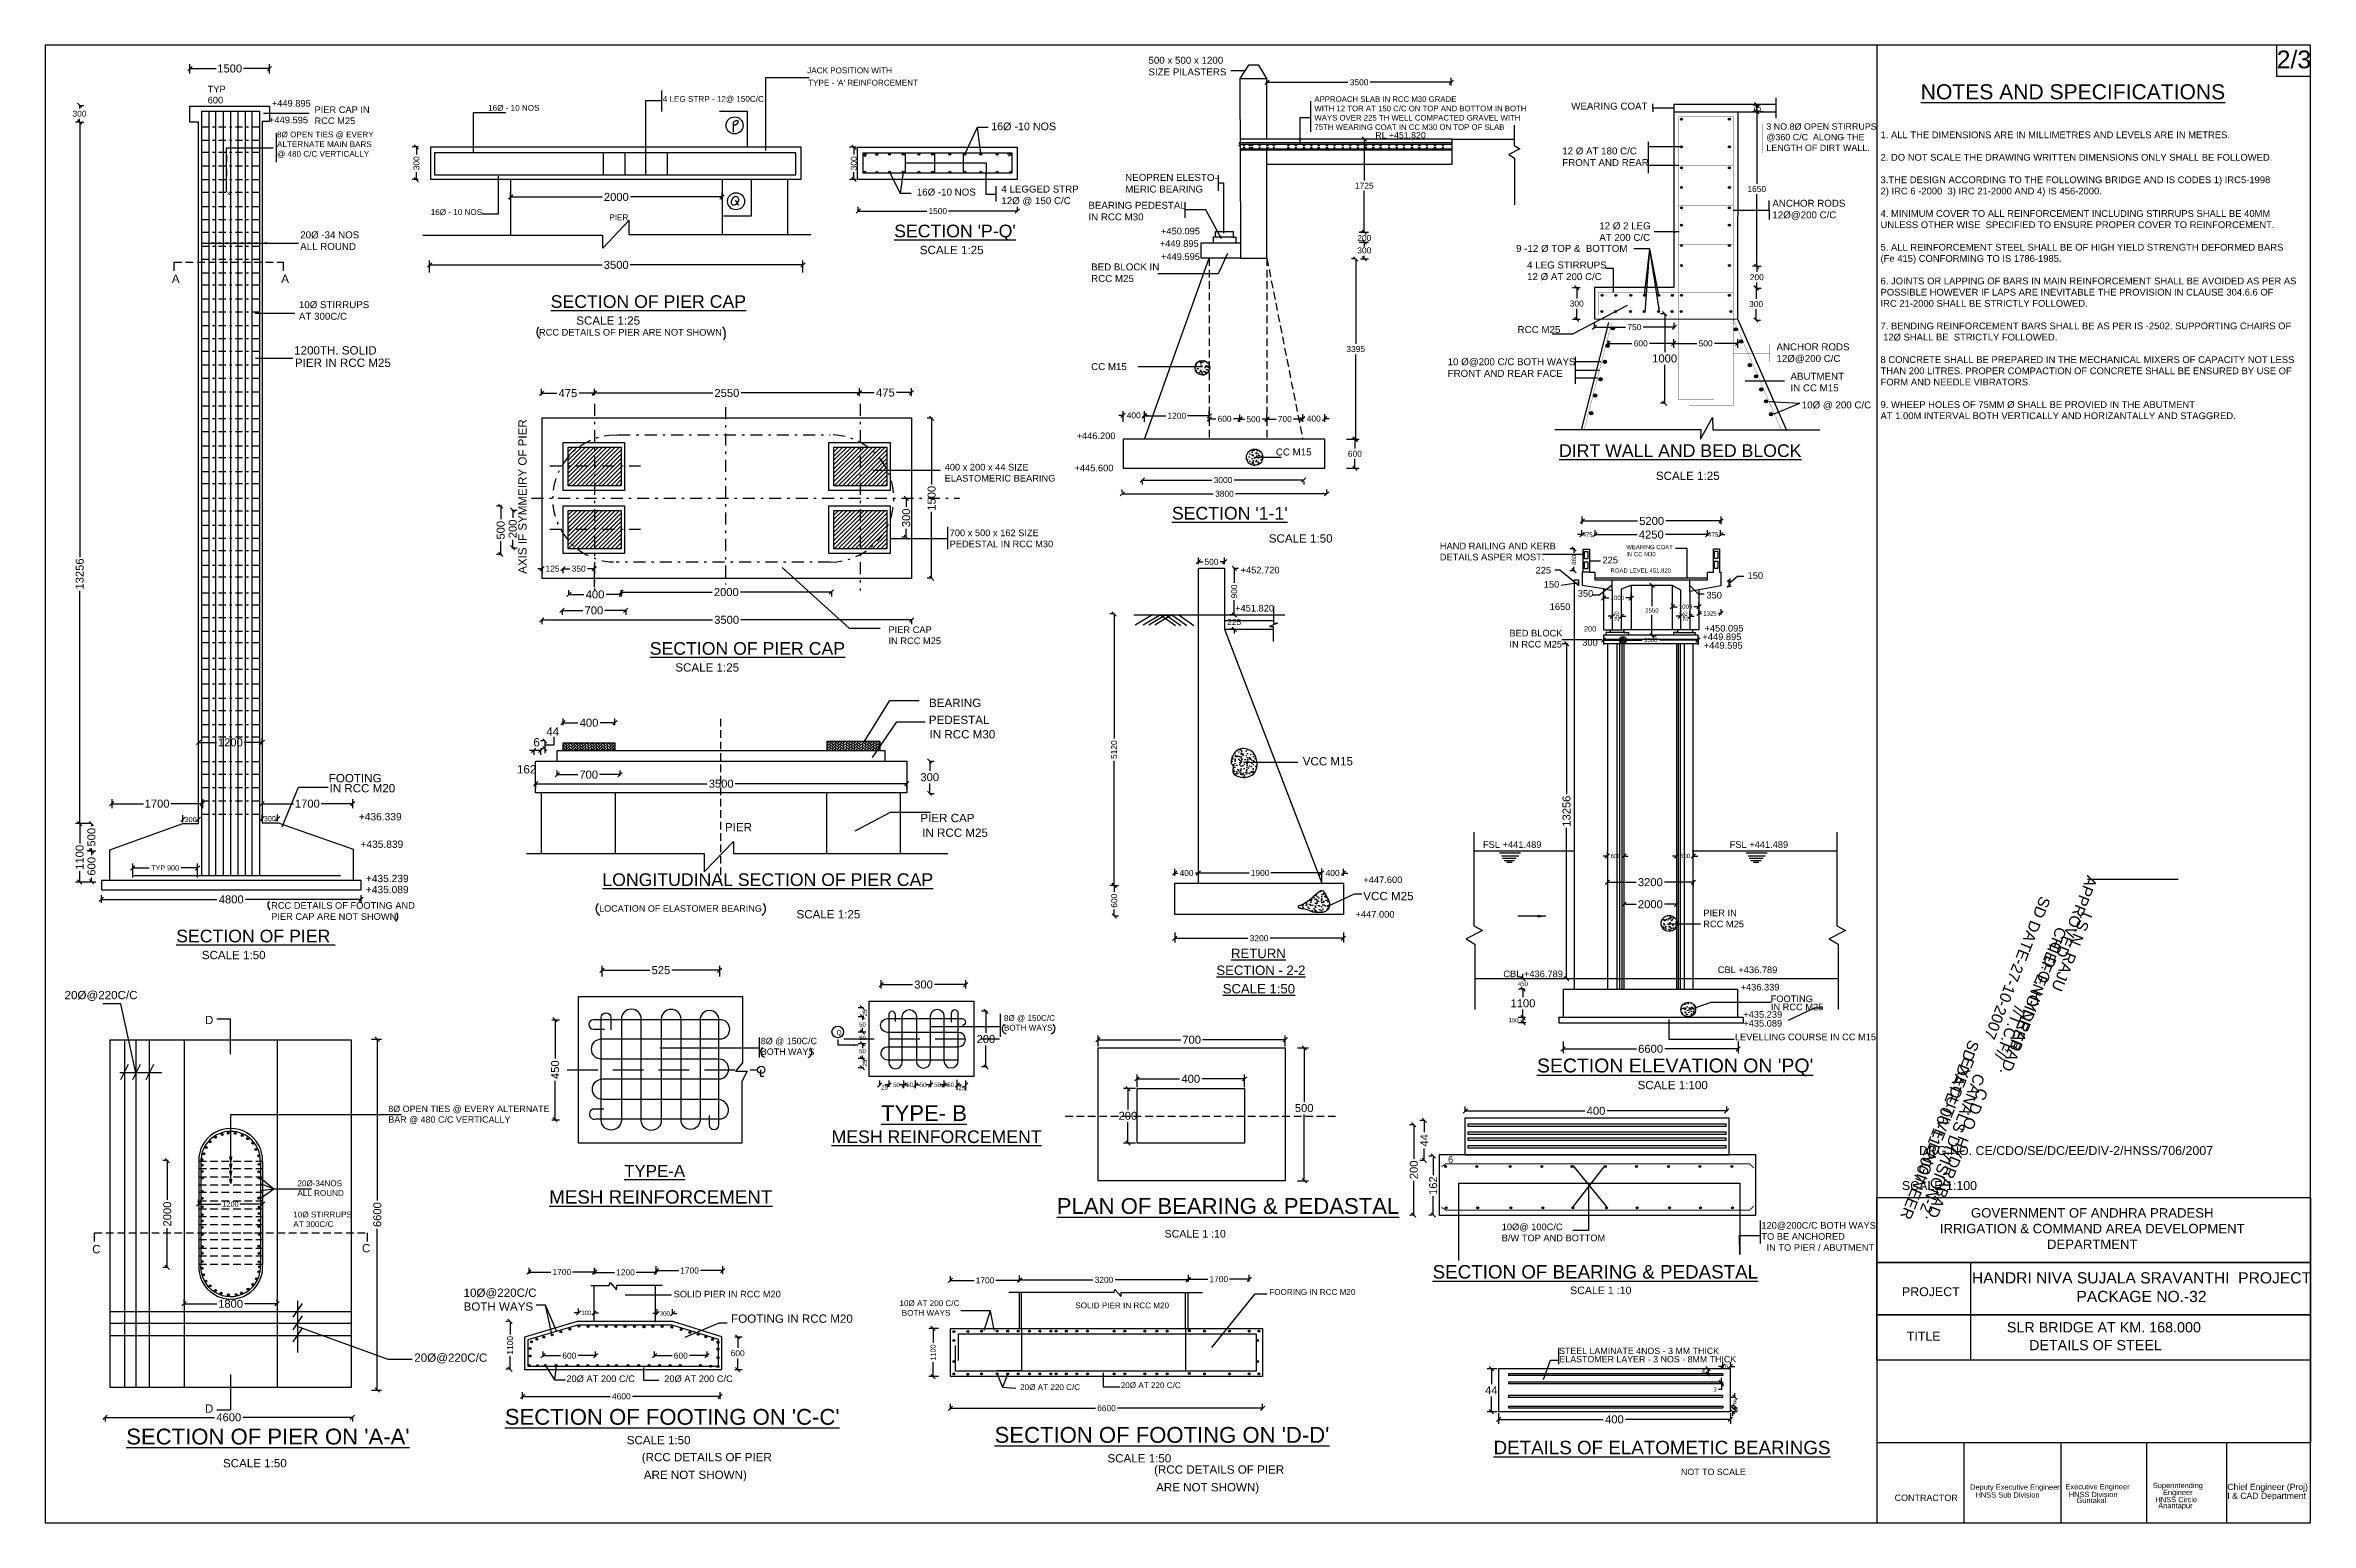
# Model space of a CAD drawing. Header units: inches. Extents: x 19306 to 19400.3, y 18779.3 to 18840.9.
import ezdxf

# ---------------------------------------------------------------- set-up
doc = ezdxf.new("R2010")
doc.units = ezdxf.units.IN
doc.header["$MEASUREMENT"] = 0
doc.linetypes.add('DASHDOT', pattern=[1, 0.5, -0.25, 0, -0.25])
doc.linetypes.add('HIDDEN', pattern=[9.525, 6.35, -3.175])
for name, color, linetype in [('DIMENSION', 255, 'Continuous'), ('DRAWING', 2, 'Continuous'), ('HATCH', 7, 'Continuous'), ('TEXT', 255, 'Continuous'), ('TXT', 7, 'Continuous'), ('TXT @ 1', 7, 'Continuous')]:
    doc.layers.add(name, color=color, linetype=linetype)
doc.styles.add('Notes', font='arial.ttf', dxfattribs={"height": 0.1})
doc.styles.get("Standard").update_dxf_attribs({"font": 'arial.ttf'})
doc.dimstyles.get("Standard").update_dxf_attribs({"dimtxt": 0.18, "dimasz": 0.18, "dimexe": 0.18, "dimexo": 0.0625, "dimgap": 0.09, "dimtad": 0, "dimtih": 1, "dimtoh": 1, "dimdec": 4, "dimzin": 0, "dimdsep": 46, "dimtxsty": 'Standard', "dimblk": 'OBLIQUE', "dimcen": 0.09, "dimadec": 0, "dimazin": 0, "dimtfac": 1, "dimtdec": 4, "dimtofl": 0, "dimtmove": 0, "dimatfit": 3, "dimfxl": 1, "dimtolj": 1, "dimtzin": 0, "dimarcsym": 0})
pattern_1 = [(50, (0, 0), (0.3586300913, -0.0313760675), [0.0375, -0.4125]), (355, (0, 0), (-0.069375667, 0.376096067), [0.03, -0.33]), (100.4514, (0.0299, -0.0026), (0.289254691, 0.344719771), [0.031870095, -0.350571056]), (46.1842, (0, 0.1), (0.533620524, -0.082759507), [0.05625, -0.61875]), (96.6356, (0.04447, 0.0931), (0.467331353, 0.487058935), [0.047805144, -0.5258565]), (351.1842, (0, 0.1), (0.467330973, 0.4870593), [0.045, -0.495]), (21, (0.05, 0.075), (0.298453526, -0.2013094453), [0.0375, -0.4125]), (326, (0.05, 0.075), (0.121657666, 0.3625750225), [0.03, -0.33]), (71.4514, (0.07487, 0.05822), (0.4201113143, 0.1612652484), [0.031870095, -0.350571056]), (37.5, (0, 0), (0.00607992766, 0.1664469269), [0, -0.326, 0, -0.335, 0, -0.33125]), (7.5, (0, 0), (0.1315347687, 0.197205856), [0, -0.191, 0, -0.3185, 0, -0.12625]), (327.5, (-0.1115, 0), (0.2669112181, -0.0112774359), [0, -0.125, 0, -0.39, 0, -0.5175]), (317.5, (-0.1615, 0), (0.2915930847, 0.0500524912), [0, -0.1625, 0, -0.259, 0, -0.3675])]

msp = doc.modelspace()

# ---------------------------------------------------------------- texts
at = {"layer": 'DIMENSION', "attachment_point": 5}
for s, insert, char_height in [('\\A1;300', (19312.03063, 18808.63026), 0.214286), ('\\A1;300', (19315.32863, 18808.66268), 0.214286), ('150', (19367.13116, 18800.27242), 0.18), ('\\A1;25', (19340.93164, 18797.47183), 0.18), ('\\A1;25', (19344.1407, 18797.44443), 0.18), ('4', (19375.03722, 18785.65179), 0.18), ('\\A1;3', (19375.52263, 18784.88439), 0.18), ('\\A1;4', (19376.43642, 18784.03653), 0.18)]:
    msp.add_mtext(s, dxfattribs=dict(at, insert=insert, char_height=char_height))
at = {"layer": 'DIMENSION', "char_height": 0.18, "attachment_point": 5, "rotation": 90}
for insert in [(19340.11669, 18800.56674), (19340.11765, 18798.48361)]:
    msp.add_mtext('\\A1;25', dxfattribs=dict(at, insert=insert))
at = {"layer": 'DIMENSION', "insert": (19338.93387, 18799.86169), "char_height": 0.2, "width": 0.1445963, "attachment_point": 1}
msp.add_mtext('Q', dxfattribs=at)
at = {"layer": 'DRAWING'}
msp.add_text('6', height=0.27648, dxfattribs=at).set_placement((19364.40368, 18794.33125))
at = {"layer": 'TEXT'}
for s, height, p in [("%%USECTION 'P-Q'", 0.5268042, (19341.3342, 18832.8784)), ('SCALE 1:25', 0.3456, (19342.4011, 18832.17708)), ('%%USECTION OF PIER CAP', 0.5268042, (19327.0264, 18829.93992)), ('RCC DETAILS OF PIER ARE NOT SHOWN', 0.27648, (19326.53953, 18828.78413)), ('SCALE 1:25', 0.3456, (19328.0933, 18829.2386)), ('1200TH. SOLID', 0.3456, (19316.3411, 18827.99714)), ('PIER IN RCC M25', 0.3456, (19316.37147, 18827.48124)), ('%%UDIRT WALL AND BED BLOCK', 0.5268042, (19369.02754, 18823.73003)), ('SCALE 1:25', 0.3456, (19373.06165, 18822.77164)), ("%%USECTION '1-1'", 0.5268042, (19352.90327, 18821.12211)), ('SCALE 1:50', 0.3456, (19356.93738, 18820.16372)), ('%%USECTION OF PIER CAP', 0.5268042, (19331.15089, 18815.49098)), ('SCALE 1:25', 0.3456, (19332.21779, 18814.78965)), ('PEDESTAL', 0.3456, (19342.77899, 18812.60571)), ('BEARING', 0.3456, (19342.78652, 18813.3155)), ('6', 0.3456, (19326.30657, 18811.67489)), ('44', 0.3456, (19326.84431, 18812.12325)), ('IN RCC M30', 0.3456, (19342.809, 18812.00616)), ('162', 0.3456, (19325.621, 18810.54676)), ('VCC M15', 0.3456, (19358.35157, 18810.88175)), ('FOOTING', 0.3456, (19317.78401, 18810.17831)), ('IN RCC M20', 0.3456, (19317.81503, 18809.75969)), ('PIER', 0.3456, (19334.2847, 18808.13771)), ('PIER CAP', 0.3456, (19342.42644, 18808.5191)), ('IN RCC M25', 0.3456, (19342.50307, 18807.90668)), ('%%ULONGITUDINAL SECTION OF PIER CAP', 0.5268042, (19329.17857, 18805.86032)), ('VCC M25', 0.3456, (19360.87473, 18805.26727)), ('LOCATION OF ELASTOMER BEARING', 0.269568, (19329.04377, 18804.78879)), ('SCALE 1:25', 0.3456, (19337.26599, 18804.51009)), ('%%USECTION OF PIER ', 0.5268042, (19311.42825, 18803.51277)), ('SCALE 1:50', 0.3456, (19312.49515, 18802.81145)), ('%%USECTION - 2-2', 0.3918107, (19354.75456, 18802.15424)), ('%%URETURN', 0.391811, (19355.36522, 18802.85656)), ('%%USCALE 1:50', 0.3918107, (19355.01872, 18801.38452)), ('FOOTING', 0.27648, (19377.84254, 18801.02309)), ('IN RCC M25', 0.27648, (19377.84977, 18800.68355)), ('D', 0.3456, (19312.62476, 18800.10489)), ('LEVELLING COURSE IN CC M15', 0.27648, (19376.35219, 18799.43437)), ("%%USECTION ELEVATION ON 'PQ'", 0.5794847, (19368.10965, 18798.09345)), ('SCALE 1:100', 0.3456, (19372.29971, 18797.39594)), ('%%UTYPE- B', 0.658505, (19340.78903, 18796.07164)), ('%%UMESH REINFORCEMENT', 0.5268042, (19338.72662, 18795.15356)), ('%%UTYPE-A', 0.503757, (19330.08628, 18793.73922)), ('%%UMESH REINFORCEMENT', 0.5597295, (19326.96429, 18792.62971)), ('%%UPLAN OF BEARING & PEDASTAL', 0.6585053, (19348.109, 18792.20259)), (' SCALE 1 :10', 0.3160825, (19352.47494, 18791.21833)), ('%%USECTION OF BEARING & PEDASTAL', 0.5597295, (19363.76247, 18789.5103)), (' SCALE 1 :10', 0.3160825, (19369.36885, 18788.85932)), ('SLR BRIDGE AT KM. 168.000 ', 0.426682, (19387.68132, 18787.2669)), ('STEEL LAMINATE 4NOS - 3 MM THICK', 0.2634021, (19369.03083, 18786.36453)), ('ELASTOMER LAYER - 3 NOS - 8MM THICK', 0.2634021, (19369.04528, 18786.01763)), ('D', 0.3456, (19312.62476, 18783.91905)), ("%%USECTION OF FOOTING ON 'C-C'", 0.6585053, (19325.11461, 18783.41999)), ("%%USECTION OF PIER ON 'A-A'", 0.6585053, (19309.34688, 18782.59928)), ('SCALE 1:50', 0.3456, (19330.19493, 18782.60815)), ("%%USECTION OF FOOTING ON 'D-D'", 0.6585053, (19345.5178, 18782.66912)), ('%%UDETAILS OF ELATOMETIC BEARINGS', 0.5597295, (19366.3008, 18782.19205)), ('SCALE 1:50', 0.3456, (19313.37685, 18781.64563)), ('(RCC DETAILS OF PIER', 0.3456, (19330.81949, 18781.89913)), ('SCALE 1:50', 0.3456, (19350.21765, 18781.84975)), ('(RCC DETAILS OF PIER', 0.3456, (19352.16056, 18781.38239)), ('ARE NOT SHOWN)', 0.3456, (19330.90465, 18781.16175)), ('ARE NOT SHOWN)', 0.3456, (19352.24571, 18780.64501)), ('NOT TO SCALE', 0.2634021, (19374.10779, 18781.32486)), ('Deputy Executive Engineer', 0.221653, (19386.15091, 18780.71226)), (' Executive Engineer', 0.221653, (19390.03683, 18780.73196)), ('Superintending ', 0.221653, (19393.76266, 18780.78116)), ('Chief Engineer (Proj)', 0.2574249, (19396.86362, 18780.70229)), ('HNSS Sub Division', 0.221653, (19386.37404, 18780.38642)), ('HNSS Division', 0.221653, (19390.25996, 18780.40612)), ('Guntakal', 0.221653, (19390.58314, 18780.15947)), ('HNSS Circle', 0.221653, (19393.86911, 18780.19186)), ('Anantapur', 0.221653, (19393.98654, 18779.94521)), ('I & CAD Department', 0.2574249, (19396.86369, 18780.33324))]:
    msp.add_text(s, height=height, dxfattribs=at).set_placement(p)
msp.add_text('AXIS IF SYMMEIRY OF PIER', height=0.3456, rotation=90, dxfattribs=at).set_placement((19326.02208, 18818.86214))
for s, insert, char_height, width, attachment_point in [('{\\fArial|b0|i0|c0|p32;500 x 500 x 1200\\PSIZE PILASTERS}', (19351.92618, 18840.39721), 0.290304, 7.6778496, 1), ('2/3', (19399.63836, 18840.6579), 0.739278, 31.683339, 2), ('{\\fArial|b0|i0|c0|p32;JACK POSITION WITH}', (19337.71114, 18839.95134), 0.24192, 6.398208, 1), ("{\\fArial|b0|i0|c0|p32;TYPE - 'A' REINFORCEMENT}", (19337.74882, 18839.43928), 0.24192, 6.398208, 1), ('{\\LNOTES AND SPECIFICATIONS}', (19390.43415, 18839.25367), 0.6283862, 26.9308381, 2), ('TYP\\P600', (19312.73836, 18839.19017), 0.27648, 4.7980421, 1), ('+449.895', (19315.41009, 18838.59652), 0.27648, 4.7980421, 1), ('PIER CAP IN\\PRCC M25', (19317.18916, 18838.33103), 0.27648, 4.7980421, 1), ('{\\fArial|b0|i0|c0|p32;16Ø - 10 NOS}', (19324.42054, 18838.39243), 0.24192, 6.398208, 1), ('{\\fArial|b0|i0|c0|p32;4 LEG STRP - 12@ 150C/C}', (19331.69505, 18838.76326), 0.24192, 6.398208, 1), ('{\\fArial|b0|i0|c0|p32;APPROACH SLAB IN RCC M30 GRADE\\PWITH 12 TOR AT 150 C/C ON TOP AND BOTTOM IN BOTH\\PWAYS OVER 225 TH WELL COMPACTED GRAVEL WITH\\P75TH WEARING COAT IN CC M30 ON TOP OF SLAB}', (19358.83809, 18838.74795), 0.2322432, 8.9162552, 1), ('{\\fArial|b0|i0|c0|p32;WEARING COAT}', (19369.53645, 18838.48878), 0.290304, 7.6778496, 1), ('+449.595', (19315.29688, 18837.90394), 0.27648, 4.7980421, 1), ('{\\fArial|b0|i0|c0|p32;16Ø -10 NOS}', (19345.37618, 18837.65829), 0.3193344, 8.4456346, 1), ('{\\H0.9996x;3 NO.8Ø OPEN STIRRUPS\\P@360 C/C  ALONG THE\\PLENGTH OF DIRT WALL.}', (19377.66279, 18837.62657), 0.265625, 6.5261722, 1), ('{\\fArial|b0|i0|c0|p32;8Ø OPEN TIES @ EVERY \\PALTERNATE MAIN BARS\\P@ 480 C/C VERTICALLY}', (19315.62805, 18837.28127), 0.24192, 6.398208, 1), ('{\\fArial|b0|i0|c0|p32;RL +451.820}', (19361.37537, 18837.26372), 0.2612736, 6.9100646, 1), ('{\\fArial|b0|i0|c0|p32;12 Ø AT 180 C/C\\PFRONT AND REAR}', (19369.16067, 18836.62025), 0.290304, 7.6778496, 1), ('{\\fArial|b0|i0|c0|p32;NEOPREN ELESTO-\\PMERIC BEARING}', (19350.95798, 18835.5167), 0.290304, 7.6778496, 1), ('{\\fArial|b0|i0|c0|p32;16Ø -10 NOS}', (19342.27703, 18834.90838), 0.290304, 7.6778496, 1), ('{\\fArial|b0|i0|c0|p32;4 LEGGED STRP\\P12Ø @ 150 C/C}', (19345.79791, 18835.03325), 0.290304, 7.6778496, 1), ('{\\fArial|b0|i0|c0|p32;16Ø - 10 NOS}', (19322.03054, 18834.0505), 0.24192, 6.398208, 1), ('{\\fArial|b0|i0|c0|p32;PIER}', (19329.47172, 18833.83284), 0.24192, 6.398208, 1), ('{\\fArial|b0|i0|c0|p32;BEARING PEDESTAL\\PIN RCC M30}', (19349.4248, 18834.35657), 0.290304, 7.6778496, 1), ('{\\fArial|b0|i0|c0|p32;ANCHOR RODS\\P12Ø@200 C/C}', (19377.91427, 18834.44111), 0.290304, 7.6778496, 1), ('{\\fArial|b0|i0|c0|p32;20Ø -34 NOS\\PALL ROUND}', (19316.59468, 18833.12515), 0.290304, 7.6778496, 1), ('+449.895', (19352.39753, 18832.75826), 0.27648, 4.7980421, 1), ('+450.095', (19352.44997, 18833.2751), 0.27648, 4.7980421, 1), ('{\\fArial|b0|i0|c0|p32;12 Ø }2 LEG\\PAT 200 C/C', (19370.70381, 18833.50194), 0.290304, 7.6778496, 1), ('{\\fArial|b0|i0|c0|p32;BED BLOCK IN\\PRCC M25}', (19349.53948, 18831.7897), 0.290304, 7.6778496, 1), ('+449.595', (19352.44964, 18832.21169), 0.27648, 4.7980421, 1), ('{\\fArial|b0|i0|c0|p32;9 -12 Ø TOP &\\fMS Shell Dlg|b0|i0|c0|p32; } BOTTOM', (19367.24067, 18832.5605), 0.290304, 10.0321006, 1), ('{\\fArial|b0|i0|c0|p32;4 LEG STIRRUPS\\P12 Ø }AT 200 C/C', (19367.69761, 18831.87051), 0.290304, 7.6778496, 1), ('A', (19311.24691, 18831.32663), 0.3456, 1.9336765, 1), ('A', (19315.80249, 18831.32663), 0.3456, 1.9336765, 1), ('{\\fArial|b0|i0|c0|p32;10Ø STIRRUPS\\PAT 300C/C}', (19316.53979, 18830.21815), 0.290304, 7.6778496, 1), ('{\\fArial|b0|i0|c0|p32;RCC M25}', (19367.30256, 18829.18055), 0.290304, 10.0321006, 1), ('{\\fArial|b0|i0|c0|p32;ANCHOR RODS\\P12Ø@200 C/C}', (19378.08564, 18828.46136), 0.290304, 7.6778496, 1), ('{\\fArial|b0|i0|c0|p32;CC M15}', (19349.53948, 18827.63817), 0.290304, 7.6778496, 1), ('{\\fArial|b0|i0|c0|p32;10 Ø@200 C/C BOTH WAYS\\PFRONT AND REAR FACE}', (19364.38823, 18827.84033), 0.290304, 7.6778496, 1), ('{\\fArial|b0|i0|c0|p32;ABUTMENT\\PIN CC M15}', (19378.66877, 18827.23623), 0.290304, 7.6778496, 1), ('{\\fArial|b0|i0|c0|p32;10Ø @ 200 C/C}', (19379.13937, 18826.04196), 0.290304, 7.6778496, 1), ('+446.200', (19348.93095, 18824.74793), 0.27648, 4.7980421, 1), ('400 x 200 x 44 SIZE\\PELASTOMERIC BEARING', (19343.43662, 18823.44211), 0.27648, 4.7980421, 1), ('+445.600', (19348.84427, 18823.41041), 0.27648, 4.7980421, 1), ('{\\fArial|b0|i0|c0|p32;CC M15}', (19357.23426, 18824.08199), 0.290304, 7.6778496, 1), ('700 x 500 x 162 SIZE\\PPEDESTAL IN RCC M30', (19343.64563, 18820.70676), 0.27648, 4.7980421, 1), ('HAND RAILING AND KERB\\PDETAILS ASPER MOST.', (19364.06324, 18820.159), 0.27648, 4.7980421, 1), ('225', (19370.83807, 18819.57492), 0.27648, 4.7980421, 1), ('WEARING COAT\\PIN CC M30', (19371.82949, 18820.06341), 0.1769472, 3.070747, 1), ('+452.720', (19355.76429, 18819.15692), 0.27648, 4.7980421, 1), ('225', (19368.05122, 18819.15066), 0.27648, 4.7980421, 1), ('150', (19368.39179, 18818.56179), 0.27648, 4.7980421, 1), ('ROAD LEVEL 451.820', (19371.17611, 18819.08907), 0.1769472, 3.070747, 1), ('150', (19376.88292, 18818.92709), 0.27648, 4.7980421, 1), ('+451.820', (19355.53488, 18817.5682), 0.27648, 4.7980421, 1), ('1650', (19368.64068, 18817.62994), 0.27648, 4.7980421, 1), ('350', (19369.8059, 18818.18283), 0.27648, 4.7980421, 1), ('350', (19375.1672, 18818.11146), 0.27648, 4.7980421, 1), ('PIER CAP\\PIN RCC M25', (19341.0959, 18816.67178), 0.27648, 4.7980421, 1), ('200', (19370.06328, 18816.68196), 0.221184, 3.8384337, 1), ('+450.095', (19375.08754, 18816.73279), 0.27648, 4.7980421, 1), ('BED BLOCK\\PIN RCC M25', (19366.96126, 18816.52954), 0.27648, 4.7980421, 1), ('300', (19369.99481, 18816.1439), 0.27648, 4.7980421, 1), ('+449.895', (19375.00096, 18816.37708), 0.27648, 4.7980421, 1), ('+449.595', (19375.05627, 18816.01792), 0.27648, 4.7980421, 1), ('+436.339', (19319.03537, 18808.89801), 0.304128, 5.2778463, 1), ('+435.839', (19319.10352, 18807.75205), 0.304128, 5.2778463, 1), ('FSL +441.489', (19365.86056, 18807.72398), 0.27648, 4.7980421, 1), ('FSL +441.489', (19376.13475, 18807.72398), 0.27648, 4.7980421, 1), ('+435.239', (19319.32676, 18806.32381), 0.304128, 5.2778463, 1), ('+447.600', (19360.8773, 18806.2566), 0.27648, 4.7980421, 1), ('+435.089', (19319.32676, 18805.86381), 0.304128, 5.2778463, 1), ('RCC DETAILS OF FOOTING AND\\PPIER CAP ARE NOT SHOWN', (19315.38296, 18805.18663), 0.27648, 6.2194834, 1), ('+447.000', (19360.5514, 18804.81862), 0.27648, 4.7980421, 1), ('PIER IN\\PRCC M25', (19375.03615, 18804.87712), 0.27648, 4.7980421, 1), ('CBL +436.789', (19375.64023, 18802.50822), 0.27648, 4.7980421, 1), ('20{\\fArial|b0|i0|c0|p32;Ø@220C/C}', (19306.77853, 18801.4897), 0.3456, 1.9336765, 1), ('CBL +436.789', (19366.70815, 18802.33677), 0.27648, 4.7980421, 1), ('+436.339', (19376.58832, 18801.78347), 0.27648, 4.7980421, 1), ('+435.239', (19376.70029, 18800.64834), 0.27648, 4.7980421, 1), ('{\\fArial|b0|i0|c0|p32;8Ø @ }150C/C\\P{\\fArial|b0|i0|c0|p32;BOTH WAYS}', (19345.9045, 18800.48225), 0.24192, 6.398208, 1), ('+435.089', (19376.70029, 18800.27819), 0.27648, 4.7980421, 1), ('{\\fArial|b0|i0|c0|p32;8Ø @ }150C/C\\P{\\fArial|b0|i0|c0|p32;BOTH WAYS}', (19335.7789, 18799.53661), 0.266112, 7.0380288, 1), ('{\\fArial|b0|i0|c0|p32;8Ø OPEN TIES @ EVERY ALTERNATE\\PBAR @ 480 C/C VERTICALLY}', (19320.2619, 18796.70993), 0.266112, 7.0380288, 1), ('20{\\fArial|b0|i0|c0|p32;Ø-34NOS\\PALL ROUND}', (19316.47636, 18793.59825), 0.24192, 6.398208, 1), ('10{\\fArial|b0|i0|c0|p32;Ø STIRRUPS\\PAT 300C/C}', (19316.30695, 18792.2989), 0.24192, 6.398208, 1), ('10{\\fArial|b0|i0|c0|p32;Ø@ }100C/C \\PB/W TOP AND BOTTOM', (19366.63937, 18791.7997), 0.27648, 4.7980421, 1), ('120{\\fArial|b0|i0|c0|p32;@}200C/C BOTH WAYS\\PTO BE ANCHORED\\P  IN TO PIER / ABUTMENT', (19377.45619, 18791.86229), 0.27648, 4.7980421, 1), ('C', (19307.92897, 18790.90867), 0.3456, 1.9336765, 1), ('C', (19319.16643, 18790.94666), 0.3456, 1.9336765, 1), ('HANDRI NIVA SUJALA SRAVANTHI  PROJECT\\PPACKAGE NO.-32', (19393.28878, 18789.77204), 0.4654713, 19.948769, 2), ('10{\\fArial|b0|i0|c0|p32;Ø@220C/C\\P}BOTH WAYS', (19323.3978, 18789.09245), 0.3456, 6.1678592, 1), ('SOLID PIER IN RCC M20', (19332.14891, 18788.99936), 0.27648, 4.7980421, 1), ('{\\fArial|b0|i0|c0|p32;10Ø AT 200 C/C\\P BOTH WAYS}', (19341.55377, 18788.60498), 0.24192, 6.398208, 1), ('{\\fArial|b0|i0|c0|p32;SOLID PIER IN RCC M20}', (19348.87741, 18788.51092), 0.24192, 6.398208, 1), ('{\\fArial|b0|i0|c0|p32;FOORING IN RCC M20}', (19356.95999, 18789.07037), 0.24192, 6.398208, 1), ('FOOTING IN RCC M20', (19334.54141, 18788.01217), 0.3456, 5.9975526, 1), ('20{\\fArial|b0|i0|c0|p32;Ø@220C/C}', (19321.34476, 18786.38758), 0.3456, 1.9336765, 1), ('DETAILS OF STEEL', (19388.60629, 18786.95099), 0.426682, 14.4218517, 1), ('20{\\fArial|b0|i0|c0|p32;Ø AT 200 C/C}', (19327.68057, 18785.47447), 0.27648, 4.7980421, 1), ('20{\\fArial|b0|i0|c0|p32;Ø AT 200 C/C}', (19331.75546, 18785.47447), 0.27648, 4.7980421, 1), ('{\\fArial|b0|i0|c0|p32;20Ø AT 220 C/C}', (19346.58149, 18785.10606), 0.24192, 6.398208, 1), ('{\\fArial|b0|i0|c0|p32;20Ø AT 220 C/C}', (19350.77229, 18785.18743), 0.24192, 6.398208, 1), ('Engineer', (19394.18152, 18780.71455), 0.221653, 1.2802048, 1)]:
    msp.add_mtext(s, dxfattribs=dict(at, insert=insert, char_height=char_height, width=width, attachment_point=attachment_point))
at = {"layer": 'TEXT', "color": 7}
for s, insert, char_height, width, attachment_point in [('\\pt2.24609;1. ALL THE DIMENSIONS ARE IN MILLIMETRES AND LEVELS ARE IN METRES.\\P\\P2. DO NOT SCALE THE DRAWING WRITTEN DIMENSIONS ONLY SHALL BE FOLLOWED.\\P\\P3.THE DESIGN ACCORDING TO THE FOLLOWING BRIDGE AND IS CODES 1) IRC5-1998 \\P2) IRC 6 -2000  3) IRC 21-2000 AND 4) IS 456-2000.\\P\\P4. MINIMUM COVER TO ALL REINFORCEMENT INCLUDING STIRRUPS SHALL BE 40MM \\PUNLESS OTHER WISE  SPECIFIED TO ENSURE PROPER COVER TO REINFORCEMENT.\\P\\P5. ALL REINFORCEMENT STEEL SHALL BE OF HIGH YIELD STRENGTH DEFORMED BARS \\P(Fe 415) CONFORMING TO IS 1786-1985.\\P\\P6. JOINTS OR LAPPING OF BARS IN MAIN REINFORCEMENT SHALL BE AVOIDED AS PER AS  \\PPOSSIBLE HOWEVER IF LAPS ARE INEVITABLE THE PROVISION IN CLAUSE 304.6.6 OF \\PIRC 21-2000 SHALL BE STRICTLY FOLLOWED.\\P\\ptz;\\P7. BENDING REINFORCEMENT BARS SHALL BE AS PER IS -2502. SUPPORTING CHAIRS OF\\P 12{\\fArial|b0|i0|c0|p32;Ø SHALL BE  STRICTLY FOLLOWED.\\P}\\P8 CONCRETE SHALL BE PREPARED IN THE MECHANICAL MIXERS OF CAPACITY NOT LESS \\PTHAN 200 LITRES. PROPER COMPACTION OF CONCRETE SHALL BE ENSURED BY USE OF \\PFORM AND NEEDLE VIBRATORS.\\P\\P9. WHEEP HOLES OF 75MM {\\fArial|b0|i0|c0|p32;Ø SHALL BE PROVIED IN THE ABUTMENT\\PAT 1.00M INTERVAL BOTH VERTICALLY AND HORIZANTALLY AND STAGGRED.}', (19382.41888, 18837.28588), 0.2807605, 18.7239715, 1), ('\\pt2.95537;DRG.NO. CE/CDO/SE/DC/EE/DIV-2/HNSS/706/2007', (19384.02575, 18795.0237), 0.3694216, 13.5628844, 1), ('\\pt2.95537;SCALE:1:100', (19383.31147, 18793.56789), 0.3694216, 4.1683076, 1), ('GOVERNMENT OF ANDHRA PRADESH\\PIRRIGATION & COMMAND AREA DEVELOPMENT DEPARTMENT', (19391.23877, 18791.59159), 0.3921828, 15.073837, 5), ('PROJECT', (19383.31147, 18789.14668), 0.369422, 3.0023888, 1), ('TITLE', (19383.51543, 18787.29412), 0.369422, 3.0023888, 1), ('\\PCONTRACTOR', (19383.00751, 18780.59899), 0.266684, 3.9703828, 4)]:
    msp.add_mtext(s, dxfattribs=dict(at, insert=insert, char_height=char_height, width=width, attachment_point=attachment_point))
at = {"layer": 'TXT @ 1', "style": 'Notes'}
for s, height, p in [('APPROVED ', 0.463087, (19391.03394, 18806.33249)), ('SD DATE-27-10-2007', 0.4630869, (19389.07878, 18805.46837)), ('I.S.N. RAJU', 0.4630869, (19390.82288, 18804.82687)), ('C.D.O, HYDRABAD.', 0.4630869, (19389.57546, 18803.59161)), ('CHIEF ENGINEER,', 0.4630869, (19389.75518, 18804.19881)), ('//T.C.F//', 0.463087, (19388.00675, 18800.89388)), ('EXECUTIVE ENGINEER', 0.4630869, (19385.91714, 18798.79185)), ('SD DATE-06-11-2007', 0.4630869, (19386.11184, 18799.49105)), ('CANALS DIVISION-2', 0.4630869, (19386.34912, 18798.0969)), ('C.D.O, HYDRABAD.', 0.4630869, (19386.48118, 18797.48668))]:
    msp.add_text(s, height=height, rotation=248.1853989, dxfattribs=at).set_placement(p)

# ---------------------------------------------------------------- blocks, each defined once
blk = doc.blocks.new('_Oblique')
at = {"color": 0, "linetype": 'ByBlock', "lineweight": -2}
blk.add_line((-0.5, -0.5), (0.5, 0.5), dxfattribs=at)
blk = doc.blocks.new('*D3')
at = {"layer": 'Defpoints', "color": 0, "transparency": 16777216}
for p in [(19319.496, 18799.476), (19319.496, 18784.866), (19319.805, 18784.866)]:
    blk.add_point(p, dxfattribs=at)
at = {"layer": 'DIMENSION', "color": 0, "lineweight": -2, "transparency": 16777216}
for p, q in [((19319.558, 18799.476), (19319.985, 18799.476)), ((19319.805, 18799.476), (19319.805, 18792.759)), ((19319.805, 18784.866), (19319.805, 18791.583)), ((19319.558, 18784.866), (19319.985, 18784.866))]:
    blk.add_line(p, q, dxfattribs=at)
at = {"layer": 'DIMENSION', "color": 0, "lineweight": -2, "transparency": 16777216, "xscale": 0.18, "yscale": 0.18, "zscale": 0.18}
for p, rotation in [((19319.805, 18799.476), 90), ((19319.805, 18784.866), 270)]:
    blk.add_blockref('_Oblique', p, dxfattribs=dict(at, rotation=rotation))
at = {"layer": 'DIMENSION', "color": 0, "transparency": 16777216, "insert": (19319.805, 18792.171), "char_height": 0.3333, "attachment_point": 5, "rotation": 90}
blk.add_mtext('\\A1;6600', dxfattribs=at)
blk = doc.blocks.new('*D4')
at = {"layer": 'Defpoints', "color": 0, "transparency": 16777216}
for p in [(19308.468, 18783.816), (19318.765, 18783.816), (19318.765, 18783.729)]:
    blk.add_point(p, dxfattribs=at)
at = {"layer": 'DIMENSION', "color": 0, "lineweight": -2, "transparency": 16777216}
for p, q in [((19308.468, 18783.753), (19308.468, 18783.549)), ((19308.468, 18783.729), (19313.023, 18783.729)), ((19318.765, 18783.729), (19314.21, 18783.729)), ((19318.765, 18783.753), (19318.765, 18783.549))]:
    blk.add_line(p, q, dxfattribs=at)
at = {"layer": 'DIMENSION', "color": 0, "lineweight": -2, "transparency": 16777216, "xscale": 0.18, "yscale": 0.18, "zscale": 0.18, "rotation": 180}
blk.add_blockref('_Oblique', (19308.468, 18783.729), dxfattribs=at)
at = {"layer": 'DIMENSION', "color": 0, "lineweight": -2, "transparency": 16777216, "xscale": 0.18, "yscale": 0.18, "zscale": 0.18}
blk.add_blockref('_Oblique', (19318.765, 18783.729), dxfattribs=at)
at = {"layer": 'DIMENSION', "color": 0, "transparency": 16777216, "insert": (19313.617, 18783.729), "char_height": 0.3333, "attachment_point": 5}
blk.add_mtext('\\A1;4600', dxfattribs=at)
blk = doc.blocks.new('*D5')
at = {"layer": 'Defpoints', "color": 0, "transparency": 16777216}
for p in [(19312.357, 18792.591), (19315.026, 18792.609), (19315.026, 18792.591)]:
    blk.add_point(p, dxfattribs=at)
at = {"layer": 'DIMENSION', "color": 0, "lineweight": -2, "transparency": 16777216}
for p, q in [((19312.357, 18792.653), (19312.357, 18792.789)), ((19312.357, 18792.609), (19313.292, 18792.609)), ((19315.026, 18792.609), (19314.091, 18792.609)), ((19315.026, 18792.653), (19315.026, 18792.789))]:
    blk.add_line(p, q, dxfattribs=at)
at = {"layer": 'DIMENSION', "color": 0, "lineweight": -2, "transparency": 16777216, "xscale": 0.18, "yscale": 0.18, "zscale": 0.18, "rotation": 180}
blk.add_blockref('_Oblique', (19312.357, 18792.609), dxfattribs=at)
at = {"layer": 'DIMENSION', "color": 0, "lineweight": -2, "transparency": 16777216, "xscale": 0.18, "yscale": 0.18, "zscale": 0.18}
blk.add_blockref('_Oblique', (19315.026, 18792.609), dxfattribs=at)
at = {"layer": 'DIMENSION', "color": 0, "transparency": 16777216, "insert": (19313.692, 18792.609), "char_height": 0.2143, "attachment_point": 5}
blk.add_mtext('\\A1;1200', dxfattribs=at)
blk = doc.blocks.new('*D6')
at = {"layer": 'Defpoints', "color": 0, "transparency": 16777216}
for p in [(19311.152, 18794.421), (19311.057, 18789.971), (19311.152, 18789.971)]:
    blk.add_point(p, dxfattribs=at)
at = {"layer": 'DIMENSION', "color": 0, "lineweight": -2, "transparency": 16777216}
for p, q in [((19311.089, 18794.421), (19310.877, 18794.421)), ((19311.057, 18794.421), (19311.057, 18792.786)), ((19311.057, 18789.971), (19311.057, 18791.606)), ((19311.089, 18789.971), (19310.877, 18789.971))]:
    blk.add_line(p, q, dxfattribs=at)
at = {"layer": 'DIMENSION', "color": 0, "lineweight": -2, "transparency": 16777216, "xscale": 0.18, "yscale": 0.18, "zscale": 0.18}
for p, rotation in [((19311.057, 18794.421), 90), ((19311.057, 18789.971), 270)]:
    blk.add_blockref('_Oblique', p, dxfattribs=dict(at, rotation=rotation))
at = {"layer": 'DIMENSION', "color": 0, "transparency": 16777216, "insert": (19311.057, 18792.196), "char_height": 0.3333, "attachment_point": 5, "rotation": 90}
blk.add_mtext('\\A1;2000', dxfattribs=at)
blk = doc.blocks.new('*D7')
at = {"layer": 'Defpoints', "color": 0, "transparency": 16777216}
for p in [(19326.126, 18789.648), (19328.852, 18789.779), (19328.852, 18789.648)]:
    blk.add_point(p, dxfattribs=at)
at = {"layer": 'DIMENSION', "color": 0, "lineweight": -2, "transparency": 16777216}
for p, q in [((19326.126, 18789.71), (19326.126, 18789.959)), ((19326.126, 18789.779), (19327.038, 18789.779)), ((19328.852, 18789.779), (19327.94, 18789.779)), ((19328.852, 18789.71), (19328.852, 18789.959))]:
    blk.add_line(p, q, dxfattribs=at)
at = {"layer": 'DIMENSION', "color": 0, "lineweight": -2, "transparency": 16777216, "xscale": 0.18, "yscale": 0.18, "zscale": 0.18, "rotation": 180}
blk.add_blockref('_Oblique', (19326.126, 18789.779), dxfattribs=at)
at = {"layer": 'DIMENSION', "color": 0, "lineweight": -2, "transparency": 16777216, "xscale": 0.18, "yscale": 0.18, "zscale": 0.18}
blk.add_blockref('_Oblique', (19328.852, 18789.779), dxfattribs=at)
at = {"layer": 'DIMENSION', "color": 0, "transparency": 16777216, "insert": (19327.489, 18789.779), "char_height": 0.25, "attachment_point": 5}
blk.add_mtext('\\A1;1700', dxfattribs=at)
blk = doc.blocks.new('*D8')
at = {"layer": 'Defpoints', "color": 0, "transparency": 16777216}
for p in [(19328.859, 18789.626), (19331.426, 18789.767), (19331.426, 18789.626)]:
    blk.add_point(p, dxfattribs=at)
at = {"layer": 'DIMENSION', "color": 0, "lineweight": -2, "transparency": 16777216}
for p, q in [((19328.859, 18789.689), (19328.859, 18789.947)), ((19328.859, 18789.767), (19329.691, 18789.767)), ((19331.426, 18789.767), (19330.593, 18789.767)), ((19331.426, 18789.689), (19331.426, 18789.947))]:
    blk.add_line(p, q, dxfattribs=at)
at = {"layer": 'DIMENSION', "color": 0, "lineweight": -2, "transparency": 16777216, "xscale": 0.18, "yscale": 0.18, "zscale": 0.18, "rotation": 180}
blk.add_blockref('_Oblique', (19328.859, 18789.767), dxfattribs=at)
at = {"layer": 'DIMENSION', "color": 0, "lineweight": -2, "transparency": 16777216, "xscale": 0.18, "yscale": 0.18, "zscale": 0.18}
blk.add_blockref('_Oblique', (19331.426, 18789.767), dxfattribs=at)
at = {"layer": 'DIMENSION', "color": 0, "transparency": 16777216, "insert": (19330.142, 18789.767), "char_height": 0.25, "attachment_point": 5}
blk.add_mtext('\\A1;1200', dxfattribs=at)
blk = doc.blocks.new('*D9')
at = {"layer": 'Defpoints', "color": 0, "transparency": 16777216}
for p in [(19331.426, 18789.629), (19334.194, 18789.843), (19334.194, 18789.629)]:
    blk.add_point(p, dxfattribs=at)
at = {"layer": 'DIMENSION', "color": 0, "lineweight": -2, "transparency": 16777216}
for p, q in [((19331.426, 18789.691), (19331.426, 18790.023)), ((19331.426, 18789.843), (19332.359, 18789.843)), ((19334.194, 18789.843), (19333.261, 18789.843)), ((19334.194, 18789.691), (19334.194, 18790.023))]:
    blk.add_line(p, q, dxfattribs=at)
at = {"layer": 'DIMENSION', "color": 0, "lineweight": -2, "transparency": 16777216, "xscale": 0.18, "yscale": 0.18, "zscale": 0.18, "rotation": 180}
blk.add_blockref('_Oblique', (19331.426, 18789.843), dxfattribs=at)
at = {"layer": 'DIMENSION', "color": 0, "lineweight": -2, "transparency": 16777216, "xscale": 0.18, "yscale": 0.18, "zscale": 0.18}
blk.add_blockref('_Oblique', (19334.194, 18789.843), dxfattribs=at)
at = {"layer": 'DIMENSION', "color": 0, "transparency": 16777216, "insert": (19332.81, 18789.843), "char_height": 0.25, "attachment_point": 5}
blk.add_mtext('\\A1;1700', dxfattribs=at)
blk = doc.blocks.new('*D10')
at = {"layer": 'Defpoints', "color": 0, "transparency": 16777216}
for p in [(19328.186, 18787.992), (19328.836, 18788.078), (19328.836, 18787.992)]:
    blk.add_point(p, dxfattribs=at)
at = {"layer": 'DIMENSION', "color": 0, "lineweight": -2, "transparency": 16777216}
for p, q in [((19328.186, 18788.054), (19328.186, 18788.258)), ((19328.836, 18788.054), (19328.836, 18788.258)), ((19328.186, 18788.078), (19328.006, 18788.078)), ((19328.836, 18788.078), (19329.016, 18788.078))]:
    blk.add_line(p, q, dxfattribs=at)
at = {"layer": 'DIMENSION', "color": 0, "lineweight": -2, "transparency": 16777216, "xscale": 0.18, "yscale": 0.18, "zscale": 0.18}
blk.add_blockref('_Oblique', (19328.186, 18788.078), dxfattribs=at)
at = {"layer": 'DIMENSION', "color": 0, "lineweight": -2, "transparency": 16777216, "xscale": 0.18, "yscale": 0.18, "zscale": 0.18, "rotation": 180}
blk.add_blockref('_Oblique', (19328.836, 18788.078), dxfattribs=at)
at = {"layer": 'DIMENSION', "color": 0, "transparency": 16777216, "insert": (19328.511, 18788.078), "char_height": 0.18, "attachment_point": 5}
blk.add_mtext('\\A1;300', dxfattribs=at)
blk = doc.blocks.new('*D11')
at = {"layer": 'Defpoints', "color": 0, "transparency": 16777216}
for p in [(19331.455, 18787.964), (19332.104, 18788.05), (19332.104, 18787.964)]:
    blk.add_point(p, dxfattribs=at)
at = {"layer": 'DIMENSION', "color": 0, "lineweight": -2, "transparency": 16777216}
for p, q in [((19331.455, 18788.05), (19331.275, 18788.05)), ((19331.455, 18788.027), (19331.455, 18788.23)), ((19332.104, 18788.027), (19332.104, 18788.23)), ((19332.104, 18788.05), (19332.284, 18788.05))]:
    blk.add_line(p, q, dxfattribs=at)
at = {"layer": 'DIMENSION', "color": 0, "lineweight": -2, "transparency": 16777216, "xscale": 0.18, "yscale": 0.18, "zscale": 0.18}
blk.add_blockref('_Oblique', (19331.455, 18788.05), dxfattribs=at)
at = {"layer": 'DIMENSION', "color": 0, "lineweight": -2, "transparency": 16777216, "xscale": 0.18, "yscale": 0.18, "zscale": 0.18, "rotation": 180}
blk.add_blockref('_Oblique', (19332.104, 18788.05), dxfattribs=at)
at = {"layer": 'DIMENSION', "color": 0, "transparency": 16777216, "insert": (19331.78, 18788.05), "char_height": 0.18, "attachment_point": 5}
blk.add_mtext('\\A1;300', dxfattribs=at)
blk = doc.blocks.new('*D12')
at = {"layer": 'Defpoints', "color": 0, "transparency": 16777216}
for p in [(19326.707, 18786.186), (19328.897, 18786.298), (19328.897, 18786.186)]:
    blk.add_point(p, dxfattribs=at)
at = {"layer": 'DIMENSION', "color": 0, "lineweight": -2, "transparency": 16777216}
for p, q in [((19326.707, 18786.249), (19326.707, 18786.478)), ((19328.897, 18786.249), (19328.897, 18786.478)), ((19326.707, 18786.298), (19327.435, 18786.298)), ((19328.897, 18786.298), (19328.168, 18786.298))]:
    blk.add_line(p, q, dxfattribs=at)
at = {"layer": 'DIMENSION', "color": 0, "lineweight": -2, "transparency": 16777216, "xscale": 0.18, "yscale": 0.18, "zscale": 0.18, "rotation": 180}
blk.add_blockref('_Oblique', (19326.707, 18786.298), dxfattribs=at)
at = {"layer": 'DIMENSION', "color": 0, "lineweight": -2, "transparency": 16777216, "xscale": 0.18, "yscale": 0.18, "zscale": 0.18}
blk.add_blockref('_Oblique', (19328.897, 18786.298), dxfattribs=at)
at = {"layer": 'DIMENSION', "color": 0, "transparency": 16777216, "insert": (19327.802, 18786.298), "char_height": 0.25, "attachment_point": 5}
blk.add_mtext('\\A1;600', dxfattribs=at)
blk = doc.blocks.new('*D13')
at = {"layer": 'Defpoints', "color": 0, "transparency": 16777216}
for p in [(19334.081, 18784.601), (19325.858, 18784.426), (19334.081, 18784.426)]:
    blk.add_point(p, dxfattribs=at)
at = {"layer": 'DIMENSION', "color": 0, "lineweight": -2, "transparency": 16777216}
for p, q in [((19325.858, 18784.488), (19325.858, 18784.781)), ((19325.858, 18784.601), (19329.502, 18784.601)), ((19334.081, 18784.601), (19330.437, 18784.601)), ((19334.081, 18784.488), (19334.081, 18784.781))]:
    blk.add_line(p, q, dxfattribs=at)
at = {"layer": 'DIMENSION', "color": 0, "lineweight": -2, "transparency": 16777216, "xscale": 0.18, "yscale": 0.18, "zscale": 0.18, "rotation": 180}
blk.add_blockref('_Oblique', (19325.858, 18784.601), dxfattribs=at)
at = {"layer": 'DIMENSION', "color": 0, "lineweight": -2, "transparency": 16777216, "xscale": 0.18, "yscale": 0.18, "zscale": 0.18}
blk.add_blockref('_Oblique', (19334.081, 18784.601), dxfattribs=at)
at = {"layer": 'DIMENSION', "color": 0, "transparency": 16777216, "insert": (19329.97, 18784.601), "char_height": 0.25, "attachment_point": 5}
blk.add_mtext('\\A1;4600', dxfattribs=at)
blk = doc.blocks.new('*D14')
at = {"layer": 'Defpoints', "color": 0, "transparency": 16777216}
for p in [(19366.507, 18785.751), (19366.208, 18783.965), (19366.507, 18783.965)]:
    blk.add_point(p, dxfattribs=at)
at = {"layer": 'DIMENSION', "color": 0, "lineweight": -2, "transparency": 16777216}
for p, q in [((19366.444, 18785.751), (19366.028, 18785.751)), ((19366.208, 18785.751), (19366.208, 18785.115)), ((19366.208, 18783.965), (19366.208, 18784.602)), ((19366.444, 18783.965), (19366.028, 18783.965))]:
    blk.add_line(p, q, dxfattribs=at)
at = {"layer": 'DIMENSION', "color": 0, "lineweight": -2, "transparency": 16777216, "xscale": 0.18, "yscale": 0.18, "zscale": 0.18}
for p, rotation in [((19366.208, 18785.751), 90), ((19366.208, 18783.965), 270)]:
    blk.add_blockref('_Oblique', p, dxfattribs=dict(at, rotation=rotation))
at = {"layer": 'DIMENSION', "color": 0, "transparency": 16777216, "insert": (19366.208, 18784.858), "char_height": 0.3333, "attachment_point": 5}
blk.add_mtext('\\A1;44', dxfattribs=at)
blk = doc.blocks.new('*D15')
at = {"layer": 'Defpoints', "color": 0, "transparency": 16777216}
for p in [(19366.507, 18783.965), (19376.164, 18783.965), (19376.164, 18783.643)]:
    blk.add_point(p, dxfattribs=at)
at = {"layer": 'DIMENSION', "color": 0, "lineweight": -2, "transparency": 16777216}
for p, q in [((19366.507, 18783.903), (19366.507, 18783.463)), ((19366.507, 18783.643), (19370.871, 18783.643)), ((19376.164, 18783.643), (19371.8, 18783.643)), ((19376.164, 18783.903), (19376.164, 18783.463))]:
    blk.add_line(p, q, dxfattribs=at)
at = {"layer": 'DIMENSION', "color": 0, "lineweight": -2, "transparency": 16777216, "xscale": 0.18, "yscale": 0.18, "zscale": 0.18, "rotation": 180}
blk.add_blockref('_Oblique', (19366.507, 18783.643), dxfattribs=at)
at = {"layer": 'DIMENSION', "color": 0, "lineweight": -2, "transparency": 16777216, "xscale": 0.18, "yscale": 0.18, "zscale": 0.18}
blk.add_blockref('_Oblique', (19376.164, 18783.643), dxfattribs=at)
at = {"layer": 'DIMENSION', "color": 0, "transparency": 16777216, "insert": (19371.335, 18783.643), "char_height": 0.3333, "attachment_point": 5}
blk.add_mtext('\\A1;400', dxfattribs=at)
blk = doc.blocks.new('*D16')
at = {"layer": 'Defpoints', "color": 0, "transparency": 16777216}
for p in [(19343.249, 18787.433), (19342.956, 18785.426), (19343.249, 18785.426)]:
    blk.add_point(p, dxfattribs=at)
at = {"layer": 'DIMENSION', "color": 0, "lineweight": -2, "transparency": 16777216}
for p, q in [((19343.186, 18787.433), (19342.776, 18787.433)), ((19342.956, 18787.433), (19342.956, 18786.829)), ((19343.186, 18785.426), (19342.776, 18785.426)), ((19342.956, 18785.426), (19342.956, 18786.03))]:
    blk.add_line(p, q, dxfattribs=at)
at = {"layer": 'DIMENSION', "color": 0, "lineweight": -2, "transparency": 16777216, "xscale": 0.18, "yscale": 0.18, "zscale": 0.18}
for p, rotation in [((19342.956, 18787.433), 90), ((19342.956, 18785.426), 270)]:
    blk.add_blockref('_Oblique', p, dxfattribs=dict(at, rotation=rotation))
at = {"layer": 'DIMENSION', "color": 0, "transparency": 16777216, "insert": (19342.956, 18786.43), "char_height": 0.2143, "attachment_point": 5, "rotation": 90}
blk.add_mtext('\\A1;1100', dxfattribs=at)
blk = doc.blocks.new('*D17')
at = {"layer": 'Defpoints', "color": 0, "transparency": 16777216}
for p in [(19343.678, 18789.328), (19346.556, 18789.432), (19346.556, 18789.328)]:
    blk.add_point(p, dxfattribs=at)
at = {"layer": 'DIMENSION', "color": 0, "lineweight": -2, "transparency": 16777216}
for p, q in [((19343.678, 18789.391), (19343.678, 18789.612)), ((19343.678, 18789.432), (19344.666, 18789.432)), ((19346.556, 18789.432), (19345.568, 18789.432)), ((19346.556, 18789.391), (19346.556, 18789.612))]:
    blk.add_line(p, q, dxfattribs=at)
at = {"layer": 'DIMENSION', "color": 0, "lineweight": -2, "transparency": 16777216, "xscale": 0.18, "yscale": 0.18, "zscale": 0.18, "rotation": 180}
blk.add_blockref('_Oblique', (19343.678, 18789.432), dxfattribs=at)
at = {"layer": 'DIMENSION', "color": 0, "lineweight": -2, "transparency": 16777216, "xscale": 0.18, "yscale": 0.18, "zscale": 0.18}
blk.add_blockref('_Oblique', (19346.556, 18789.432), dxfattribs=at)
at = {"layer": 'DIMENSION', "color": 0, "transparency": 16777216, "insert": (19345.117, 18789.432), "char_height": 0.25, "attachment_point": 5}
blk.add_mtext('\\A1;1700', dxfattribs=at)
blk = doc.blocks.new('*D18')
at = {"layer": 'Defpoints', "color": 0, "transparency": 16777216}
for p in [(19346.556, 18789.328), (19353.588, 18789.454), (19353.588, 18789.328)]:
    blk.add_point(p, dxfattribs=at)
at = {"layer": 'DIMENSION', "color": 0, "lineweight": -2, "transparency": 16777216}
for p, q in [((19346.556, 18789.391), (19346.556, 18789.634)), ((19346.556, 18789.454), (19349.609, 18789.454)), ((19353.588, 18789.454), (19350.535, 18789.454)), ((19353.588, 18789.391), (19353.588, 18789.634))]:
    blk.add_line(p, q, dxfattribs=at)
at = {"layer": 'DIMENSION', "color": 0, "lineweight": -2, "transparency": 16777216, "xscale": 0.18, "yscale": 0.18, "zscale": 0.18, "rotation": 180}
blk.add_blockref('_Oblique', (19346.556, 18789.454), dxfattribs=at)
at = {"layer": 'DIMENSION', "color": 0, "lineweight": -2, "transparency": 16777216, "xscale": 0.18, "yscale": 0.18, "zscale": 0.18}
blk.add_blockref('_Oblique', (19353.588, 18789.454), dxfattribs=at)
at = {"layer": 'DIMENSION', "color": 0, "transparency": 16777216, "insert": (19350.072, 18789.454), "char_height": 0.25, "attachment_point": 5}
blk.add_mtext('\\A1;3200', dxfattribs=at)
blk = doc.blocks.new('*D19')
at = {"layer": 'Defpoints', "color": 0, "transparency": 16777216}
for p in [(19353.588, 18789.328), (19356.122, 18789.482), (19356.122, 18789.328)]:
    blk.add_point(p, dxfattribs=at)
at = {"layer": 'DIMENSION', "color": 0, "lineweight": -2, "transparency": 16777216}
for p, q in [((19353.588, 18789.391), (19353.588, 18789.662)), ((19353.588, 18789.482), (19354.404, 18789.482)), ((19356.122, 18789.482), (19355.306, 18789.482)), ((19356.122, 18789.391), (19356.122, 18789.662))]:
    blk.add_line(p, q, dxfattribs=at)
at = {"layer": 'DIMENSION', "color": 0, "lineweight": -2, "transparency": 16777216, "xscale": 0.18, "yscale": 0.18, "zscale": 0.18, "rotation": 180}
blk.add_blockref('_Oblique', (19353.588, 18789.482), dxfattribs=at)
at = {"layer": 'DIMENSION', "color": 0, "lineweight": -2, "transparency": 16777216, "xscale": 0.18, "yscale": 0.18, "zscale": 0.18}
blk.add_blockref('_Oblique', (19356.122, 18789.482), dxfattribs=at)
at = {"layer": 'DIMENSION', "color": 0, "transparency": 16777216, "insert": (19354.855, 18789.482), "char_height": 0.25, "attachment_point": 5}
blk.add_mtext('\\A1;1700', dxfattribs=at)
blk = doc.blocks.new('*D20')
at = {"layer": 'Defpoints', "color": 0, "transparency": 16777216}
for p in [(19343.675, 18783.996), (19356.681, 18784.109), (19356.681, 18783.996)]:
    blk.add_point(p, dxfattribs=at)
at = {"layer": 'DIMENSION', "color": 0, "lineweight": -2, "transparency": 16777216}
for p, q in [((19343.675, 18784.059), (19343.675, 18784.289)), ((19343.675, 18784.109), (19349.714, 18784.109)), ((19356.681, 18784.109), (19350.642, 18784.109)), ((19356.681, 18784.059), (19356.681, 18784.289))]:
    blk.add_line(p, q, dxfattribs=at)
at = {"layer": 'DIMENSION', "color": 0, "lineweight": -2, "transparency": 16777216, "xscale": 0.18, "yscale": 0.18, "zscale": 0.18, "rotation": 180}
blk.add_blockref('_Oblique', (19343.675, 18784.109), dxfattribs=at)
at = {"layer": 'DIMENSION', "color": 0, "lineweight": -2, "transparency": 16777216, "xscale": 0.18, "yscale": 0.18, "zscale": 0.18}
blk.add_blockref('_Oblique', (19356.681, 18784.109), dxfattribs=at)
at = {"layer": 'DIMENSION', "color": 0, "transparency": 16777216, "insert": (19350.178, 18784.109), "char_height": 0.25, "attachment_point": 5}
blk.add_mtext('\\A1;6600', dxfattribs=at)
blk = doc.blocks.new('*D21')
at = {"layer": 'Defpoints', "color": 0, "transparency": 16777216}
for p in [(19329.167, 18802.029), (19334.071, 18802.352), (19334.071, 18802.029)]:
    blk.add_point(p, dxfattribs=at)
at = {"layer": 'DIMENSION', "color": 0, "lineweight": -2, "transparency": 16777216}
for p, q in [((19329.167, 18802.091), (19329.167, 18802.532)), ((19334.071, 18802.091), (19334.071, 18802.532)), ((19329.167, 18802.352), (19331.159, 18802.352)), ((19334.071, 18802.352), (19332.078, 18802.352))]:
    blk.add_line(p, q, dxfattribs=at)
at = {"layer": 'DIMENSION', "color": 0, "lineweight": -2, "transparency": 16777216, "xscale": 0.18, "yscale": 0.18, "zscale": 0.18, "rotation": 180}
blk.add_blockref('_Oblique', (19329.167, 18802.352), dxfattribs=at)
at = {"layer": 'DIMENSION', "color": 0, "lineweight": -2, "transparency": 16777216, "xscale": 0.18, "yscale": 0.18, "zscale": 0.18}
blk.add_blockref('_Oblique', (19334.071, 18802.352), dxfattribs=at)
at = {"layer": 'DIMENSION', "color": 0, "transparency": 16777216, "insert": (19331.619, 18802.352), "char_height": 0.3333, "attachment_point": 5}
blk.add_mtext('\\A1;525', dxfattribs=at)
blk = doc.blocks.new('*D22')
at = {"layer": 'Defpoints', "color": 0, "transparency": 16777216}
for p in [(19327.008, 18800.289), (19327.008, 18796.125), (19327.212, 18796.125)]:
    blk.add_point(p, dxfattribs=at)
at = {"layer": 'DIMENSION', "color": 0, "lineweight": -2, "transparency": 16777216}
for p, q in [((19327.07, 18800.289), (19327.392, 18800.289)), ((19327.212, 18800.289), (19327.212, 18798.671)), ((19327.212, 18796.125), (19327.212, 18797.743)), ((19327.07, 18796.125), (19327.392, 18796.125))]:
    blk.add_line(p, q, dxfattribs=at)
at = {"layer": 'DIMENSION', "color": 0, "lineweight": -2, "transparency": 16777216, "xscale": 0.18, "yscale": 0.18, "zscale": 0.18}
for p, rotation in [((19327.212, 18800.289), 90), ((19327.212, 18796.125), 270)]:
    blk.add_blockref('_Oblique', p, dxfattribs=dict(at, rotation=rotation))
at = {"layer": 'DIMENSION', "color": 0, "transparency": 16777216, "insert": (19327.212, 18798.207), "char_height": 0.3333, "attachment_point": 5, "rotation": 90}
blk.add_mtext('\\A1;450', dxfattribs=at)
blk = doc.blocks.new('*D23')
at = {"layer": 'Defpoints', "color": 0, "transparency": 16777216}
for p in [(19349.825, 18799.115), (19357.626, 18799.454), (19357.626, 18799.115)]:
    blk.add_point(p, dxfattribs=at)
at = {"layer": 'DIMENSION', "color": 0, "lineweight": -2, "transparency": 16777216}
for p, q in [((19349.825, 18799.177), (19349.825, 18799.634)), ((19357.626, 18799.177), (19357.626, 18799.634)), ((19349.825, 18799.454), (19353.269, 18799.454)), ((19357.626, 18799.454), (19354.182, 18799.454))]:
    blk.add_line(p, q, dxfattribs=at)
at = {"layer": 'DIMENSION', "color": 0, "lineweight": -2, "transparency": 16777216, "xscale": 0.18, "yscale": 0.18, "zscale": 0.18, "rotation": 180}
blk.add_blockref('_Oblique', (19349.825, 18799.454), dxfattribs=at)
at = {"layer": 'DIMENSION', "color": 0, "lineweight": -2, "transparency": 16777216, "xscale": 0.18, "yscale": 0.18, "zscale": 0.18}
blk.add_blockref('_Oblique', (19357.626, 18799.454), dxfattribs=at)
at = {"layer": 'DIMENSION', "color": 0, "transparency": 16777216, "insert": (19353.725, 18799.454), "char_height": 0.3333, "attachment_point": 5}
blk.add_mtext('\\A1;700', dxfattribs=at)
blk = doc.blocks.new('*D24')
at = {"layer": 'Defpoints', "color": 0, "transparency": 16777216}
for p in [(19355.929, 18797.828), (19351.45, 18797.419), (19355.929, 18797.419)]:
    blk.add_point(p, dxfattribs=at)
at = {"layer": 'DIMENSION', "color": 0, "lineweight": -2, "transparency": 16777216}
for p, q in [((19351.45, 18797.481), (19351.45, 18798.008)), ((19351.45, 18797.828), (19353.225, 18797.828)), ((19355.929, 18797.828), (19354.154, 18797.828)), ((19355.929, 18797.481), (19355.929, 18798.008))]:
    blk.add_line(p, q, dxfattribs=at)
at = {"layer": 'DIMENSION', "color": 0, "lineweight": -2, "transparency": 16777216, "xscale": 0.18, "yscale": 0.18, "zscale": 0.18, "rotation": 180}
blk.add_blockref('_Oblique', (19351.45, 18797.828), dxfattribs=at)
at = {"layer": 'DIMENSION', "color": 0, "lineweight": -2, "transparency": 16777216, "xscale": 0.18, "yscale": 0.18, "zscale": 0.18}
blk.add_blockref('_Oblique', (19355.929, 18797.828), dxfattribs=at)
at = {"layer": 'DIMENSION', "color": 0, "transparency": 16777216, "insert": (19353.689, 18797.828), "char_height": 0.3333, "attachment_point": 5}
blk.add_mtext('\\A1;400', dxfattribs=at)
blk = doc.blocks.new('*D25')
at = {"layer": 'Defpoints', "color": 0, "transparency": 16777216}
for p in [(19351.45, 18797.419), (19351.068, 18795.154), (19351.45, 18795.154)]:
    blk.add_point(p, dxfattribs=at)
at = {"layer": 'DIMENSION', "color": 0, "lineweight": -2, "transparency": 16777216}
for p, q in [((19351.387, 18797.419), (19350.888, 18797.419)), ((19351.068, 18797.419), (19351.068, 18796.547)), ((19351.068, 18795.154), (19351.068, 18796.026)), ((19351.387, 18795.154), (19350.888, 18795.154))]:
    blk.add_line(p, q, dxfattribs=at)
at = {"layer": 'DIMENSION', "color": 0, "lineweight": -2, "transparency": 16777216, "xscale": 0.18, "yscale": 0.18, "zscale": 0.18}
for p, rotation in [((19351.068, 18797.419), 90), ((19351.068, 18795.154), 270)]:
    blk.add_blockref('_Oblique', p, dxfattribs=dict(at, rotation=rotation))
at = {"layer": 'DIMENSION', "color": 0, "transparency": 16777216, "insert": (19351.068, 18796.287), "char_height": 0.3333, "attachment_point": 5}
blk.add_mtext('\\A1;200', dxfattribs=at)
blk = doc.blocks.new('*D26')
at = {"layer": 'Defpoints', "color": 0, "transparency": 16777216}
for p in [(19358.067, 18799.115), (19358.067, 18793.581), (19358.412, 18793.581)]:
    blk.add_point(p, dxfattribs=at)
at = {"layer": 'DIMENSION', "color": 0, "lineweight": -2, "transparency": 16777216}
for p, q in [((19358.13, 18799.115), (19358.592, 18799.115)), ((19358.412, 18799.115), (19358.412, 18796.868)), ((19358.412, 18793.581), (19358.412, 18796.348)), ((19358.13, 18793.581), (19358.592, 18793.581))]:
    blk.add_line(p, q, dxfattribs=at)
at = {"layer": 'DIMENSION', "color": 0, "lineweight": -2, "transparency": 16777216, "xscale": 0.18, "yscale": 0.18, "zscale": 0.18}
for p, rotation in [((19358.412, 18799.115), 90), ((19358.412, 18793.581), 270)]:
    blk.add_blockref('_Oblique', p, dxfattribs=dict(at, rotation=rotation))
at = {"layer": 'DIMENSION', "color": 0, "transparency": 16777216, "insert": (19358.412, 18796.608), "char_height": 0.3333, "attachment_point": 5}
blk.add_mtext('\\A1;500', dxfattribs=at)
blk = doc.blocks.new('*D27')
at = {"layer": 'Defpoints', "color": 0, "transparency": 16777216}
for p in [(19345.268, 18800.646), (19345.154, 18798.321), (19345.268, 18798.321)]:
    blk.add_point(p, dxfattribs=at)
at = {"layer": 'DIMENSION', "color": 0, "lineweight": -2, "transparency": 16777216}
for p, q in [((19345.206, 18800.646), (19344.974, 18800.646)), ((19345.154, 18800.646), (19345.154, 18799.744)), ((19345.154, 18798.321), (19345.154, 18799.223)), ((19345.206, 18798.321), (19344.974, 18798.321))]:
    blk.add_line(p, q, dxfattribs=at)
at = {"layer": 'DIMENSION', "color": 0, "lineweight": -2, "transparency": 16777216, "xscale": 0.18, "yscale": 0.18, "zscale": 0.18}
for p, rotation in [((19345.154, 18800.646), 90), ((19345.154, 18798.321), 270)]:
    blk.add_blockref('_Oblique', p, dxfattribs=dict(at, rotation=rotation))
at = {"layer": 'DIMENSION', "color": 0, "transparency": 16777216, "insert": (19345.154, 18799.483), "char_height": 0.3333, "attachment_point": 5}
blk.add_mtext('\\A1;200', dxfattribs=at)
blk = doc.blocks.new('*D28')
at = {"layer": 'Defpoints', "color": 0, "transparency": 16777216}
for p in [(19315.009, 18811.84), (19312.36, 18811.751), (19315.009, 18811.751)]:
    blk.add_point(p, dxfattribs=at)
at = {"layer": 'DIMENSION', "color": 0, "lineweight": -2, "transparency": 16777216}
for p, q in [((19312.36, 18811.813), (19312.36, 18812.02)), ((19312.36, 18811.84), (19313.113, 18811.84)), ((19315.009, 18811.84), (19314.256, 18811.84)), ((19315.009, 18811.813), (19315.009, 18812.02))]:
    blk.add_line(p, q, dxfattribs=at)
at = {"layer": 'DIMENSION', "color": 0, "lineweight": -2, "transparency": 16777216, "xscale": 0.18, "yscale": 0.18, "zscale": 0.18, "rotation": 180}
blk.add_blockref('_Oblique', (19312.36, 18811.84), dxfattribs=at)
at = {"layer": 'DIMENSION', "color": 0, "lineweight": -2, "transparency": 16777216, "xscale": 0.18, "yscale": 0.18, "zscale": 0.18}
blk.add_blockref('_Oblique', (19315.009, 18811.84), dxfattribs=at)
at = {"layer": 'DIMENSION', "color": 0, "transparency": 16777216, "insert": (19313.685, 18811.84), "char_height": 0.3333, "attachment_point": 5}
blk.add_mtext('\\A1;1200', dxfattribs=at)
blk = doc.blocks.new('*D29')
at = {"layer": 'Defpoints', "color": 0, "transparency": 16777216}
for p in [(19312.317, 18806.612), (19309.615, 18806.156), (19312.317, 18806.156)]:
    blk.add_point(p, dxfattribs=at)
at = {"layer": 'DIMENSION', "color": 0, "lineweight": -2, "transparency": 16777216}
for p, q in [((19309.615, 18806.219), (19309.615, 18806.792)), ((19309.615, 18806.612), (19310.304, 18806.612)), ((19312.317, 18806.612), (19311.628, 18806.612)), ((19312.317, 18806.219), (19312.317, 18806.792))]:
    blk.add_line(p, q, dxfattribs=at)
at = {"layer": 'DIMENSION', "color": 0, "lineweight": -2, "transparency": 16777216, "xscale": 0.18, "yscale": 0.18, "zscale": 0.18, "rotation": 180}
blk.add_blockref('_Oblique', (19309.615, 18806.612), dxfattribs=at)
at = {"layer": 'DIMENSION', "color": 0, "lineweight": -2, "transparency": 16777216, "xscale": 0.18, "yscale": 0.18, "zscale": 0.18}
blk.add_blockref('_Oblique', (19312.317, 18806.612), dxfattribs=at)
at = {"layer": 'DIMENSION', "color": 0, "transparency": 16777216, "insert": (19310.966, 18806.612), "char_height": 0.21429, "attachment_point": 5}
blk.add_mtext('\\A1;TYP 900', dxfattribs=at)
blk = doc.blocks.new('*D30')
at = {"layer": 'Defpoints', "color": 0, "transparency": 16777216}
for p in [(19319.129, 18805.299), (19308.31, 18805.094), (19319.129, 18805.094)]:
    blk.add_point(p, dxfattribs=at)
at = {"layer": 'DIMENSION', "color": 0, "lineweight": -2, "transparency": 16777216}
for p, q in [((19308.31, 18805.156), (19308.31, 18805.479)), ((19308.31, 18805.299), (19313.125, 18805.299)), ((19319.129, 18805.299), (19314.313, 18805.299)), ((19319.129, 18805.156), (19319.129, 18805.479))]:
    blk.add_line(p, q, dxfattribs=at)
at = {"layer": 'DIMENSION', "color": 0, "lineweight": -2, "transparency": 16777216, "xscale": 0.18, "yscale": 0.18, "zscale": 0.18, "rotation": 180}
blk.add_blockref('_Oblique', (19308.31, 18805.299), dxfattribs=at)
at = {"layer": 'DIMENSION', "color": 0, "lineweight": -2, "transparency": 16777216, "xscale": 0.18, "yscale": 0.18, "zscale": 0.18}
blk.add_blockref('_Oblique', (19319.129, 18805.299), dxfattribs=at)
at = {"layer": 'DIMENSION', "color": 0, "transparency": 16777216, "insert": (19313.719, 18805.299), "char_height": 0.3333, "attachment_point": 5}
blk.add_mtext('\\A1;4800', dxfattribs=at)
blk = doc.blocks.new('*D31')
at = {"layer": 'Defpoints', "color": 0, "transparency": 16777216}
for p in [(19315.005, 18809.54), (19318.778, 18809.54), (19318.778, 18809.288)]:
    blk.add_point(p, dxfattribs=at)
at = {"layer": 'DIMENSION', "color": 0, "lineweight": -2, "transparency": 16777216}
for p, q in [((19315.005, 18809.477), (19315.005, 18809.108)), ((19315.005, 18809.288), (19316.32, 18809.288)), ((19318.778, 18809.288), (19317.463, 18809.288)), ((19318.778, 18809.477), (19318.778, 18809.108))]:
    blk.add_line(p, q, dxfattribs=at)
at = {"layer": 'DIMENSION', "color": 0, "lineweight": -2, "transparency": 16777216, "xscale": 0.18, "yscale": 0.18, "zscale": 0.18, "rotation": 180}
blk.add_blockref('_Oblique', (19315.005, 18809.288), dxfattribs=at)
at = {"layer": 'DIMENSION', "color": 0, "lineweight": -2, "transparency": 16777216, "xscale": 0.18, "yscale": 0.18, "zscale": 0.18}
blk.add_blockref('_Oblique', (19318.778, 18809.288), dxfattribs=at)
at = {"layer": 'DIMENSION', "color": 0, "transparency": 16777216, "insert": (19316.891, 18809.288), "char_height": 0.3333, "attachment_point": 5}
blk.add_mtext('\\A1;1700', dxfattribs=at)
blk = doc.blocks.new('*D32')
at = {"layer": 'Defpoints', "color": 0, "transparency": 16777216}
for p in [(19308.744, 18809.54), (19312.517, 18809.54), (19312.517, 18809.288)]:
    blk.add_point(p, dxfattribs=at)
at = {"layer": 'DIMENSION', "color": 0, "lineweight": -2, "transparency": 16777216}
for p, q in [((19308.744, 18809.477), (19308.744, 18809.108)), ((19308.744, 18809.288), (19310.059, 18809.288)), ((19312.517, 18809.288), (19311.202, 18809.288)), ((19312.517, 18809.477), (19312.517, 18809.108))]:
    blk.add_line(p, q, dxfattribs=at)
at = {"layer": 'DIMENSION', "color": 0, "lineweight": -2, "transparency": 16777216, "xscale": 0.18, "yscale": 0.18, "zscale": 0.18, "rotation": 180}
blk.add_blockref('_Oblique', (19308.744, 18809.288), dxfattribs=at)
at = {"layer": 'DIMENSION', "color": 0, "lineweight": -2, "transparency": 16777216, "xscale": 0.18, "yscale": 0.18, "zscale": 0.18}
blk.add_blockref('_Oblique', (19312.517, 18809.288), dxfattribs=at)
at = {"layer": 'DIMENSION', "color": 0, "transparency": 16777216, "insert": (19310.631, 18809.288), "char_height": 0.3333, "attachment_point": 5}
blk.add_mtext('\\A1;1700', dxfattribs=at)
blk = doc.blocks.new('*D33')
at = {"layer": 'Defpoints', "color": 0, "transparency": 16777216}
for p in [(19307.408, 18808.461), (19307.823, 18808.461), (19307.823, 18806.021)]:
    blk.add_point(p, dxfattribs=at)
at = {"layer": 'DIMENSION', "color": 0, "lineweight": -2, "transparency": 16777216}
for p, q in [((19307.76, 18808.461), (19307.228, 18808.461)), ((19307.408, 18808.461), (19307.408, 18807.624)), ((19307.408, 18806.021), (19307.408, 18806.481)), ((19307.76, 18806.021), (19307.228, 18806.021))]:
    blk.add_line(p, q, dxfattribs=at)
at = {"layer": 'DIMENSION', "color": 0, "lineweight": -2, "transparency": 16777216, "xscale": 0.18, "yscale": 0.18, "zscale": 0.18}
for p, rotation in [((19307.408, 18808.461), 90), ((19307.408, 18806.021), 270)]:
    blk.add_blockref('_Oblique', p, dxfattribs=dict(at, rotation=rotation))
at = {"layer": 'DIMENSION', "color": 0, "transparency": 16777216, "insert": (19307.408, 18807.052), "char_height": 0.3333, "attachment_point": 5, "rotation": 90}
blk.add_mtext('\\A1;1100', dxfattribs=at)
blk = doc.blocks.new('*D34')
at = {"layer": 'Defpoints', "color": 0, "transparency": 16777216}
for p in [(19307.695, 18807.32), (19307.9, 18807.32), (19307.695, 18806.038)]:
    blk.add_point(p, dxfattribs=at)
at = {"layer": 'DIMENSION', "color": 0, "lineweight": -2, "transparency": 16777216}
for p, q in [((19307.757, 18807.32), (19308.08, 18807.32)), ((19307.9, 18807.32), (19307.9, 18807.138)), ((19307.9, 18806.038), (19307.9, 18806.22)), ((19307.757, 18806.038), (19308.08, 18806.038))]:
    blk.add_line(p, q, dxfattribs=at)
at = {"layer": 'DIMENSION', "color": 0, "lineweight": -2, "transparency": 16777216, "xscale": 0.18, "yscale": 0.18, "zscale": 0.18}
for p, rotation in [((19307.9, 18807.32), 90), ((19307.9, 18806.038), 270)]:
    blk.add_blockref('_Oblique', p, dxfattribs=dict(at, rotation=rotation))
at = {"layer": 'DIMENSION', "color": 0, "transparency": 16777216, "insert": (19307.9, 18806.679), "char_height": 0.3333, "attachment_point": 5, "rotation": 90}
blk.add_mtext('\\A1;600', dxfattribs=at)
blk = doc.blocks.new('*D35')
at = {"layer": 'Defpoints', "color": 0, "transparency": 16777216}
for p in [(19307.897, 18808.461), (19307.919, 18808.461), (19307.919, 18807.32)]:
    blk.add_point(p, dxfattribs=at)
at = {"layer": 'DIMENSION', "color": 0, "lineweight": -2, "transparency": 16777216}
for p, q in [((19307.856, 18808.461), (19307.717, 18808.461)), ((19307.897, 18808.461), (19307.897, 18808.349)), ((19307.856, 18807.32), (19307.717, 18807.32)), ((19307.897, 18807.32), (19307.897, 18807.433))]:
    blk.add_line(p, q, dxfattribs=at)
at = {"layer": 'DIMENSION', "color": 0, "lineweight": -2, "transparency": 16777216, "xscale": 0.18, "yscale": 0.18, "zscale": 0.18}
for p, rotation in [((19307.897, 18808.461), 90), ((19307.897, 18807.32), 270)]:
    blk.add_blockref('_Oblique', p, dxfattribs=dict(at, rotation=rotation))
at = {"layer": 'DIMENSION', "color": 0, "transparency": 16777216, "insert": (19307.897, 18807.891), "char_height": 0.3333, "attachment_point": 5, "rotation": 90}
blk.add_mtext('\\A1;500', dxfattribs=at)
blk = doc.blocks.new('*D36')
at = {"layer": 'Defpoints', "color": 0, "transparency": 16777216}
for p in [(19307.408, 18837.678), (19307.455, 18837.678), (19307.455, 18808.461)]:
    blk.add_point(p, dxfattribs=at)
at = {"layer": 'DIMENSION', "color": 0, "lineweight": -2, "transparency": 16777216}
for p, q in [((19307.393, 18837.678), (19307.228, 18837.678)), ((19307.408, 18837.678), (19307.408, 18819.558)), ((19307.408, 18808.461), (19307.408, 18818.155)), ((19307.393, 18808.461), (19307.228, 18808.461))]:
    blk.add_line(p, q, dxfattribs=at)
at = {"layer": 'DIMENSION', "color": 0, "lineweight": -2, "transparency": 16777216, "xscale": 0.18, "yscale": 0.18, "zscale": 0.18}
for p, rotation in [((19307.408, 18837.678), 90), ((19307.408, 18808.461), 270)]:
    blk.add_blockref('_Oblique', p, dxfattribs=dict(at, rotation=rotation))
at = {"layer": 'DIMENSION', "color": 0, "transparency": 16777216, "insert": (19307.408, 18818.856), "char_height": 0.3333, "attachment_point": 5, "rotation": 90}
blk.add_mtext('\\A1;13256', dxfattribs=at)
blk = doc.blocks.new('*D37')
at = {"layer": 'Defpoints', "color": 0, "transparency": 16777216}
for p in [(19307.346, 18838.373), (19307.4, 18838.373), (19307.346, 18837.678)]:
    blk.add_point(p, dxfattribs=at)
at = {"layer": 'DIMENSION', "color": 0, "lineweight": -2, "transparency": 16777216}
for p, q in [((19307.4, 18838.373), (19307.4, 18838.243)), ((19307.408, 18838.373), (19307.58, 18838.373)), ((19307.4, 18837.678), (19307.4, 18837.808)), ((19307.408, 18837.678), (19307.58, 18837.678))]:
    blk.add_line(p, q, dxfattribs=at)
at = {"layer": 'DIMENSION', "color": 0, "lineweight": -2, "transparency": 16777216, "xscale": 0.18, "yscale": 0.18, "zscale": 0.18}
for p, rotation in [((19307.4, 18838.373), 90), ((19307.4, 18837.678), 270)]:
    blk.add_blockref('_Oblique', p, dxfattribs=dict(at, rotation=rotation))
at = {"layer": 'DIMENSION', "color": 0, "transparency": 16777216, "insert": (19307.4, 18838.025), "char_height": 0.25, "attachment_point": 5}
blk.add_mtext('\\A1;300', dxfattribs=at)
blk = doc.blocks.new('*D38')
at = {"layer": 'Defpoints', "color": 0, "transparency": 16777216}
for p in [(19312, 18839.639), (19315.314, 18839.908), (19315.314, 18839.639)]:
    blk.add_point(p, dxfattribs=at)
at = {"layer": 'DIMENSION', "color": 0, "lineweight": -2, "transparency": 16777216}
for p, q in [((19312, 18839.701), (19312, 18840.088)), ((19312, 18839.908), (19313.086, 18839.908)), ((19315.314, 18839.908), (19314.229, 18839.908)), ((19315.314, 18839.701), (19315.314, 18840.088))]:
    blk.add_line(p, q, dxfattribs=at)
at = {"layer": 'DIMENSION', "color": 0, "lineweight": -2, "transparency": 16777216, "xscale": 0.18, "yscale": 0.18, "zscale": 0.18, "rotation": 180}
blk.add_blockref('_Oblique', (19312, 18839.908), dxfattribs=at)
at = {"layer": 'DIMENSION', "color": 0, "lineweight": -2, "transparency": 16777216, "xscale": 0.18, "yscale": 0.18, "zscale": 0.18}
blk.add_blockref('_Oblique', (19315.314, 18839.908), dxfattribs=at)
at = {"layer": 'DIMENSION', "color": 0, "transparency": 16777216, "insert": (19313.657, 18839.908), "char_height": 0.3333, "attachment_point": 5}
blk.add_mtext('\\A1;1500', dxfattribs=at)
blk = doc.blocks.new('*D39')
at = {"layer": 'Defpoints', "color": 0, "transparency": 16777216}
for p in [(19321.563, 18836.642), (19321.436, 18835.284), (19321.563, 18835.284)]:
    blk.add_point(p, dxfattribs=at)
at = {"layer": 'DIMENSION', "color": 0, "lineweight": -2, "transparency": 16777216}
for p, q in [((19321.501, 18836.642), (19321.256, 18836.642)), ((19321.436, 18836.642), (19321.436, 18836.328)), ((19321.436, 18835.284), (19321.436, 18835.597)), ((19321.501, 18835.284), (19321.256, 18835.284))]:
    blk.add_line(p, q, dxfattribs=at)
at = {"layer": 'DIMENSION', "color": 0, "lineweight": -2, "transparency": 16777216, "xscale": 0.18, "yscale": 0.18, "zscale": 0.18}
for p, rotation in [((19321.436, 18836.642), 90), ((19321.436, 18835.284), 270)]:
    blk.add_blockref('_Oblique', p, dxfattribs=dict(at, rotation=rotation))
at = {"layer": 'DIMENSION', "color": 0, "transparency": 16777216, "insert": (19321.436, 18835.963), "char_height": 0.25, "attachment_point": 5, "rotation": 90}
blk.add_mtext('\\A1;300', dxfattribs=at)
blk = doc.blocks.new('*D40')
at = {"layer": 'Defpoints', "color": 0, "transparency": 16777216}
for p in [(19337.533, 18831.728), (19321.979, 18831.349), (19337.533, 18831.349)]:
    blk.add_point(p, dxfattribs=at)
at = {"layer": 'DIMENSION', "color": 0, "lineweight": -2, "transparency": 16777216}
for p, q in [((19321.979, 18831.411), (19321.979, 18831.908)), ((19321.979, 18831.728), (19329.169, 18831.728)), ((19337.533, 18831.728), (19330.343, 18831.728)), ((19337.533, 18831.411), (19337.533, 18831.908))]:
    blk.add_line(p, q, dxfattribs=at)
at = {"layer": 'DIMENSION', "color": 0, "lineweight": -2, "transparency": 16777216, "xscale": 0.18, "yscale": 0.18, "zscale": 0.18, "rotation": 180}
blk.add_blockref('_Oblique', (19321.979, 18831.728), dxfattribs=at)
at = {"layer": 'DIMENSION', "color": 0, "lineweight": -2, "transparency": 16777216, "xscale": 0.18, "yscale": 0.18, "zscale": 0.18}
blk.add_blockref('_Oblique', (19337.533, 18831.728), dxfattribs=at)
at = {"layer": 'DIMENSION', "color": 0, "transparency": 16777216, "insert": (19329.756, 18831.728), "char_height": 0.3333, "attachment_point": 5}
blk.add_mtext('\\A1;3500', dxfattribs=at)
blk = doc.blocks.new('*D41')
at = {"layer": 'Defpoints', "color": 0, "transparency": 16777216}
for p in [(19334.168, 18834.559), (19325.355, 18834.367), (19334.168, 18834.367)]:
    blk.add_point(p, dxfattribs=at)
at = {"layer": 'DIMENSION', "color": 0, "lineweight": -2, "transparency": 16777216}
for p, q in [((19325.355, 18834.43), (19325.355, 18834.739)), ((19325.355, 18834.559), (19329.171, 18834.559)), ((19334.168, 18834.559), (19330.351, 18834.559)), ((19334.168, 18834.43), (19334.168, 18834.739))]:
    blk.add_line(p, q, dxfattribs=at)
at = {"layer": 'DIMENSION', "color": 0, "lineweight": -2, "transparency": 16777216, "xscale": 0.18, "yscale": 0.18, "zscale": 0.18, "rotation": 180}
blk.add_blockref('_Oblique', (19325.355, 18834.559), dxfattribs=at)
at = {"layer": 'DIMENSION', "color": 0, "lineweight": -2, "transparency": 16777216, "xscale": 0.18, "yscale": 0.18, "zscale": 0.18}
blk.add_blockref('_Oblique', (19334.168, 18834.559), dxfattribs=at)
at = {"layer": 'DIMENSION', "color": 0, "transparency": 16777216, "insert": (19329.761, 18834.559), "char_height": 0.3333, "attachment_point": 5}
blk.add_mtext('\\A1;2000', dxfattribs=at)
blk = doc.blocks.new('*D42')
at = {"layer": 'Defpoints', "color": 0, "transparency": 16777216}
for p in [(19339.807, 18836.629), (19339.654, 18835.289), (19339.807, 18835.289)]:
    blk.add_point(p, dxfattribs=at)
at = {"layer": 'DIMENSION', "color": 0, "lineweight": -2, "transparency": 16777216}
for p, q in [((19339.744, 18836.629), (19339.474, 18836.629)), ((19339.654, 18836.629), (19339.654, 18836.325)), ((19339.654, 18835.289), (19339.654, 18835.593)), ((19339.744, 18835.289), (19339.474, 18835.289))]:
    blk.add_line(p, q, dxfattribs=at)
at = {"layer": 'DIMENSION', "color": 0, "lineweight": -2, "transparency": 16777216, "xscale": 0.18, "yscale": 0.18, "zscale": 0.18}
for p, rotation in [((19339.654, 18836.629), 90), ((19339.654, 18835.289), 270)]:
    blk.add_blockref('_Oblique', p, dxfattribs=dict(at, rotation=rotation))
at = {"layer": 'DIMENSION', "color": 0, "transparency": 16777216, "insert": (19339.654, 18835.959), "char_height": 0.25, "attachment_point": 5, "rotation": 90}
blk.add_mtext('\\A1;300', dxfattribs=at)
blk = doc.blocks.new('*D43')
at = {"layer": 'Defpoints', "color": 0, "transparency": 16777216}
for p in [(19339.835, 18833.894), (19346.465, 18833.968), (19346.465, 18833.894)]:
    blk.add_point(p, dxfattribs=at)
at = {"layer": 'DIMENSION', "color": 0, "lineweight": -2, "transparency": 16777216}
for p, q in [((19339.835, 18833.957), (19339.835, 18834.148)), ((19339.835, 18833.968), (19342.699, 18833.968)), ((19346.465, 18833.968), (19343.601, 18833.968)), ((19346.465, 18833.957), (19346.465, 18834.148))]:
    blk.add_line(p, q, dxfattribs=at)
at = {"layer": 'DIMENSION', "color": 0, "lineweight": -2, "transparency": 16777216, "xscale": 0.18, "yscale": 0.18, "zscale": 0.18, "rotation": 180}
blk.add_blockref('_Oblique', (19339.835, 18833.968), dxfattribs=at)
at = {"layer": 'DIMENSION', "color": 0, "lineweight": -2, "transparency": 16777216, "xscale": 0.18, "yscale": 0.18, "zscale": 0.18}
blk.add_blockref('_Oblique', (19346.465, 18833.968), dxfattribs=at)
at = {"layer": 'DIMENSION', "color": 0, "transparency": 16777216, "insert": (19343.15, 18833.968), "char_height": 0.25, "attachment_point": 5}
blk.add_mtext('\\A1;1500', dxfattribs=at)
blk = doc.blocks.new('*D44')
at = {"layer": 'Defpoints', "color": 0, "transparency": 16777216}
for p in [(19351.669, 18822.769), (19358.394, 18822.769), (19358.394, 18822.765)]:
    blk.add_point(p, dxfattribs=at)
at = {"layer": 'DIMENSION', "color": 0, "lineweight": -2, "transparency": 16777216}
for p, q in [((19351.669, 18822.765), (19354.569, 18822.765)), ((19351.669, 18822.707), (19351.669, 18822.585)), ((19358.394, 18822.765), (19355.494, 18822.765)), ((19358.394, 18822.707), (19358.394, 18822.585))]:
    blk.add_line(p, q, dxfattribs=at)
at = {"layer": 'DIMENSION', "color": 0, "lineweight": -2, "transparency": 16777216, "xscale": 0.18, "yscale": 0.18, "zscale": 0.18, "rotation": 180}
blk.add_blockref('_Oblique', (19351.669, 18822.765), dxfattribs=at)
at = {"layer": 'DIMENSION', "color": 0, "lineweight": -2, "transparency": 16777216, "xscale": 0.18, "yscale": 0.18, "zscale": 0.18}
blk.add_blockref('_Oblique', (19358.394, 18822.765), dxfattribs=at)
at = {"layer": 'DIMENSION', "color": 0, "transparency": 16777216, "insert": (19355.032, 18822.765), "char_height": 0.25, "attachment_point": 5}
blk.add_mtext('\\A1;3000', dxfattribs=at)
blk = doc.blocks.new('*D45')
at = {"layer": 'Defpoints', "color": 0, "transparency": 16777216}
for p in [(19350.833, 18822.194), (19359.349, 18822.194), (19359.349, 18822.194)]:
    blk.add_point(p, dxfattribs=at)
at = {"layer": 'DIMENSION', "color": 0, "lineweight": -2, "transparency": 16777216}
for p, q in [((19350.833, 18822.256), (19350.833, 18822.374)), ((19359.349, 18822.256), (19359.349, 18822.374)), ((19350.833, 18822.194), (19354.628, 18822.194)), ((19359.349, 18822.194), (19355.554, 18822.194))]:
    blk.add_line(p, q, dxfattribs=at)
at = {"layer": 'DIMENSION', "color": 0, "lineweight": -2, "transparency": 16777216, "xscale": 0.18, "yscale": 0.18, "zscale": 0.18, "rotation": 180}
blk.add_blockref('_Oblique', (19350.833, 18822.194), dxfattribs=at)
at = {"layer": 'DIMENSION', "color": 0, "lineweight": -2, "transparency": 16777216, "xscale": 0.18, "yscale": 0.18, "zscale": 0.18}
blk.add_blockref('_Oblique', (19359.349, 18822.194), dxfattribs=at)
at = {"layer": 'DIMENSION', "color": 0, "transparency": 16777216, "insert": (19355.091, 18822.194), "char_height": 0.25, "attachment_point": 5}
blk.add_mtext('\\A1;3800', dxfattribs=at)
blk = doc.blocks.new('*D46')
at = {"layer": 'Defpoints', "color": 0, "transparency": 16777216}
for p in [(19350.866, 18825.126), (19351.758, 18825.462), (19351.758, 18825.132)]:
    blk.add_point(p, dxfattribs=at)
at = {"layer": 'DIMENSION', "color": 0, "lineweight": -2, "transparency": 16777216}
for p, q in [((19350.866, 18825.462), (19350.686, 18825.462)), ((19350.866, 18825.189), (19350.866, 18825.642)), ((19351.758, 18825.195), (19351.758, 18825.642)), ((19351.758, 18825.462), (19351.938, 18825.462))]:
    blk.add_line(p, q, dxfattribs=at)
at = {"layer": 'DIMENSION', "color": 0, "lineweight": -2, "transparency": 16777216, "xscale": 0.18, "yscale": 0.18, "zscale": 0.18}
blk.add_blockref('_Oblique', (19350.866, 18825.462), dxfattribs=at)
at = {"layer": 'DIMENSION', "color": 0, "lineweight": -2, "transparency": 16777216, "xscale": 0.18, "yscale": 0.18, "zscale": 0.18, "rotation": 180}
blk.add_blockref('_Oblique', (19351.758, 18825.462), dxfattribs=at)
at = {"layer": 'DIMENSION', "color": 0, "transparency": 16777216, "insert": (19351.312, 18825.462), "char_height": 0.25, "attachment_point": 5}
blk.add_mtext('\\A1;400', dxfattribs=at)
blk = doc.blocks.new('*D47')
at = {"layer": 'Defpoints', "color": 0, "transparency": 16777216}
for p in [(19351.758, 18825.132), (19354.456, 18825.442), (19354.456, 18825.126)]:
    blk.add_point(p, dxfattribs=at)
at = {"layer": 'DIMENSION', "color": 0, "lineweight": -2, "transparency": 16777216}
for p, q in [((19351.758, 18825.195), (19351.758, 18825.622)), ((19351.758, 18825.442), (19352.656, 18825.442)), ((19354.456, 18825.442), (19353.558, 18825.442)), ((19354.456, 18825.189), (19354.456, 18825.622))]:
    blk.add_line(p, q, dxfattribs=at)
at = {"layer": 'DIMENSION', "color": 0, "lineweight": -2, "transparency": 16777216, "xscale": 0.18, "yscale": 0.18, "zscale": 0.18, "rotation": 180}
blk.add_blockref('_Oblique', (19351.758, 18825.442), dxfattribs=at)
at = {"layer": 'DIMENSION', "color": 0, "lineweight": -2, "transparency": 16777216, "xscale": 0.18, "yscale": 0.18, "zscale": 0.18}
blk.add_blockref('_Oblique', (19354.456, 18825.442), dxfattribs=at)
at = {"layer": 'DIMENSION', "color": 0, "transparency": 16777216, "insert": (19353.107, 18825.442), "char_height": 0.25, "attachment_point": 5}
blk.add_mtext('\\A1;1200', dxfattribs=at)
blk = doc.blocks.new('*D48')
at = {"layer": 'Defpoints', "color": 0, "transparency": 16777216}
for p in [(19354.456, 18825.126), (19355.737, 18825.316), (19355.737, 18825.126)]:
    blk.add_point(p, dxfattribs=at)
at = {"layer": 'DIMENSION', "color": 0, "lineweight": -2, "transparency": 16777216}
for p, q in [((19354.456, 18825.189), (19354.456, 18825.496)), ((19354.456, 18825.316), (19354.73, 18825.316)), ((19355.737, 18825.316), (19355.463, 18825.316)), ((19355.737, 18825.189), (19355.737, 18825.496))]:
    blk.add_line(p, q, dxfattribs=at)
at = {"layer": 'DIMENSION', "color": 0, "lineweight": -2, "transparency": 16777216, "xscale": 0.18, "yscale": 0.18, "zscale": 0.18, "rotation": 180}
blk.add_blockref('_Oblique', (19354.456, 18825.316), dxfattribs=at)
at = {"layer": 'DIMENSION', "color": 0, "lineweight": -2, "transparency": 16777216, "xscale": 0.18, "yscale": 0.18, "zscale": 0.18}
blk.add_blockref('_Oblique', (19355.737, 18825.316), dxfattribs=at)
at = {"layer": 'DIMENSION', "color": 0, "transparency": 16777216, "insert": (19355.096, 18825.316), "char_height": 0.25, "attachment_point": 5}
blk.add_mtext('\\A1;600', dxfattribs=at)
blk = doc.blocks.new('*D49')
at = {"layer": 'Defpoints', "color": 0, "transparency": 16777216}
for p in [(19355.737, 18825.189), (19356.857, 18825.301), (19356.857, 18825.126)]:
    blk.add_point(p, dxfattribs=at)
at = {"layer": 'DIMENSION', "color": 0, "lineweight": -2, "transparency": 16777216}
for p, q in [((19355.737, 18825.251), (19355.737, 18825.481)), ((19355.737, 18825.301), (19355.931, 18825.301)), ((19356.857, 18825.301), (19356.663, 18825.301)), ((19356.857, 18825.189), (19356.857, 18825.481))]:
    blk.add_line(p, q, dxfattribs=at)
at = {"layer": 'DIMENSION', "color": 0, "lineweight": -2, "transparency": 16777216, "xscale": 0.18, "yscale": 0.18, "zscale": 0.18, "rotation": 180}
blk.add_blockref('_Oblique', (19355.737, 18825.301), dxfattribs=at)
at = {"layer": 'DIMENSION', "color": 0, "lineweight": -2, "transparency": 16777216, "xscale": 0.18, "yscale": 0.18, "zscale": 0.18}
blk.add_blockref('_Oblique', (19356.857, 18825.301), dxfattribs=at)
at = {"layer": 'DIMENSION', "color": 0, "transparency": 16777216, "insert": (19356.297, 18825.301), "char_height": 0.25, "attachment_point": 5}
blk.add_mtext('\\A1;500', dxfattribs=at)
blk = doc.blocks.new('*D50')
at = {"layer": 'Defpoints', "color": 0, "transparency": 16777216}
for p in [(19356.857, 18825.126), (19358.353, 18825.307), (19358.353, 18825.126)]:
    blk.add_point(p, dxfattribs=at)
at = {"layer": 'DIMENSION', "color": 0, "lineweight": -2, "transparency": 16777216}
for p, q in [((19356.857, 18825.189), (19356.857, 18825.487)), ((19356.857, 18825.307), (19357.24, 18825.307)), ((19358.353, 18825.307), (19357.97, 18825.307)), ((19358.353, 18825.189), (19358.353, 18825.487))]:
    blk.add_line(p, q, dxfattribs=at)
at = {"layer": 'DIMENSION', "color": 0, "lineweight": -2, "transparency": 16777216, "xscale": 0.18, "yscale": 0.18, "zscale": 0.18, "rotation": 180}
blk.add_blockref('_Oblique', (19356.857, 18825.307), dxfattribs=at)
at = {"layer": 'DIMENSION', "color": 0, "lineweight": -2, "transparency": 16777216, "xscale": 0.18, "yscale": 0.18, "zscale": 0.18}
blk.add_blockref('_Oblique', (19358.353, 18825.307), dxfattribs=at)
at = {"layer": 'DIMENSION', "color": 0, "transparency": 16777216, "insert": (19357.605, 18825.307), "char_height": 0.25, "attachment_point": 5}
blk.add_mtext('\\A1;700', dxfattribs=at)
blk = doc.blocks.new('*D51')
at = {"layer": 'Defpoints', "color": 0, "transparency": 16777216}
for p in [(19358.353, 18825.126), (19359.27, 18825.327), (19359.27, 18825.126)]:
    blk.add_point(p, dxfattribs=at)
at = {"layer": 'DIMENSION', "color": 0, "lineweight": -2, "transparency": 16777216}
for p, q in [((19358.353, 18825.327), (19358.173, 18825.327)), ((19358.353, 18825.189), (19358.353, 18825.507)), ((19359.27, 18825.189), (19359.27, 18825.507)), ((19359.27, 18825.327), (19359.45, 18825.327))]:
    blk.add_line(p, q, dxfattribs=at)
at = {"layer": 'DIMENSION', "color": 0, "lineweight": -2, "transparency": 16777216, "xscale": 0.18, "yscale": 0.18, "zscale": 0.18}
blk.add_blockref('_Oblique', (19358.353, 18825.327), dxfattribs=at)
at = {"layer": 'DIMENSION', "color": 0, "lineweight": -2, "transparency": 16777216, "xscale": 0.18, "yscale": 0.18, "zscale": 0.18, "rotation": 180}
blk.add_blockref('_Oblique', (19359.27, 18825.327), dxfattribs=at)
at = {"layer": 'DIMENSION', "color": 0, "transparency": 16777216, "insert": (19358.811, 18825.327), "char_height": 0.25, "attachment_point": 5}
blk.add_mtext('\\A1;400', dxfattribs=at)
blk = doc.blocks.new('*D52')
at = {"layer": 'Defpoints', "color": 0, "transparency": 16777216}
for p in [(19360.111, 18824.464), (19360.523, 18824.464), (19360.111, 18823.261)]:
    blk.add_point(p, dxfattribs=at)
at = {"layer": 'DIMENSION', "color": 0, "lineweight": -2, "transparency": 16777216}
for p, q in [((19360.174, 18824.464), (19360.703, 18824.464)), ((19360.523, 18824.464), (19360.523, 18824.08)), ((19360.174, 18823.261), (19360.703, 18823.261)), ((19360.523, 18823.261), (19360.523, 18823.645))]:
    blk.add_line(p, q, dxfattribs=at)
at = {"layer": 'DIMENSION', "color": 0, "lineweight": -2, "transparency": 16777216, "xscale": 0.18, "yscale": 0.18, "zscale": 0.18}
for p, rotation in [((19360.523, 18824.464), 90), ((19360.523, 18823.261), 270)]:
    blk.add_blockref('_Oblique', p, dxfattribs=dict(at, rotation=rotation))
at = {"layer": 'DIMENSION', "color": 0, "transparency": 16777216, "insert": (19360.523, 18823.862), "char_height": 0.25, "attachment_point": 5}
blk.add_mtext('\\A1;600', dxfattribs=at)
blk = doc.blocks.new('*D53')
at = {"layer": 'Defpoints', "color": 0, "transparency": 16777216}
for p in [(19360.56, 18831.98), (19360.613, 18831.98), (19360.613, 18824.464)]:
    blk.add_point(p, dxfattribs=at)
at = {"layer": 'DIMENSION', "color": 0, "lineweight": -2, "transparency": 16777216}
for p, q in [((19360.55, 18831.98), (19360.38, 18831.98)), ((19360.56, 18831.98), (19360.56, 18828.44)), ((19360.56, 18824.464), (19360.56, 18828.004)), ((19360.55, 18824.464), (19360.38, 18824.464))]:
    blk.add_line(p, q, dxfattribs=at)
at = {"layer": 'DIMENSION', "color": 0, "lineweight": -2, "transparency": 16777216, "xscale": 0.18, "yscale": 0.18, "zscale": 0.18}
for p, rotation in [((19360.56, 18831.98), 90), ((19360.56, 18824.464), 270)]:
    blk.add_blockref('_Oblique', p, dxfattribs=dict(at, rotation=rotation))
at = {"layer": 'DIMENSION', "color": 0, "transparency": 16777216, "insert": (19360.56, 18828.222), "char_height": 0.25, "attachment_point": 5}
blk.add_mtext('\\A1;3395', dxfattribs=at)
blk = doc.blocks.new('*D54')
at = {"layer": 'Defpoints', "color": 0, "transparency": 16777216}
for p in [(19360.693, 18832.679), (19360.916, 18832.679), (19360.693, 18831.983)]:
    blk.add_point(p, dxfattribs=at)
at = {"layer": 'DIMENSION', "color": 0, "lineweight": -2, "transparency": 16777216}
for p, q in [((19360.756, 18832.679), (19361.096, 18832.679)), ((19360.916, 18832.679), (19360.916, 18832.549)), ((19360.756, 18831.983), (19361.096, 18831.983)), ((19360.916, 18831.983), (19360.916, 18832.113))]:
    blk.add_line(p, q, dxfattribs=at)
at = {"layer": 'DIMENSION', "color": 0, "lineweight": -2, "transparency": 16777216, "xscale": 0.18, "yscale": 0.18, "zscale": 0.18}
for p, rotation in [((19360.916, 18832.679), 90), ((19360.916, 18831.983), 270)]:
    blk.add_blockref('_Oblique', p, dxfattribs=dict(at, rotation=rotation))
at = {"layer": 'DIMENSION', "color": 0, "transparency": 16777216, "insert": (19360.916, 18832.331), "char_height": 0.25, "attachment_point": 5}
blk.add_mtext('\\A1;300', dxfattribs=at)
blk = doc.blocks.new('*D55')
at = {"layer": 'Defpoints', "color": 0, "transparency": 16777216}
for p in [(19360.633, 18833.092), (19360.633, 18832.679), (19360.916, 18833.092)]:
    blk.add_point(p, dxfattribs=at)
at = {"layer": 'DIMENSION', "color": 0, "lineweight": -2, "transparency": 16777216}
for p, q in [((19360.696, 18833.092), (19361.096, 18833.092)), ((19360.696, 18832.679), (19361.096, 18832.679)), ((19360.916, 18833.092), (19360.916, 18833.272)), ((19360.916, 18832.679), (19360.916, 18832.499))]:
    blk.add_line(p, q, dxfattribs=at)
at = {"layer": 'DIMENSION', "color": 0, "lineweight": -2, "transparency": 16777216, "xscale": 0.18, "yscale": 0.18, "zscale": 0.18}
for p, rotation in [((19360.916, 18833.092), 270), ((19360.916, 18832.679), 90)]:
    blk.add_blockref('_Oblique', p, dxfattribs=dict(at, rotation=rotation))
at = {"layer": 'DIMENSION', "color": 0, "transparency": 16777216, "insert": (19360.916, 18832.849), "char_height": 0.25, "attachment_point": 5}
blk.add_mtext('\\A1;200', dxfattribs=at)
blk = doc.blocks.new('*D56')
at = {"layer": 'Defpoints', "color": 0, "transparency": 16777216}
for p in [(19360.916, 18836.967), (19360.924, 18836.967), (19360.924, 18833.092)]:
    blk.add_point(p, dxfattribs=at)
at = {"layer": 'DIMENSION', "color": 0, "lineweight": -2, "transparency": 16777216}
for p, q in [((19360.862, 18836.967), (19360.736, 18836.967)), ((19360.916, 18836.967), (19360.916, 18835.247)), ((19360.916, 18833.092), (19360.916, 18834.812)), ((19360.862, 18833.092), (19360.736, 18833.092))]:
    blk.add_line(p, q, dxfattribs=at)
at = {"layer": 'DIMENSION', "color": 0, "lineweight": -2, "transparency": 16777216, "xscale": 0.18, "yscale": 0.18, "zscale": 0.18}
for p, rotation in [((19360.916, 18836.967), 90), ((19360.916, 18833.092), 270)]:
    blk.add_blockref('_Oblique', p, dxfattribs=dict(at, rotation=rotation))
at = {"layer": 'DIMENSION', "color": 0, "transparency": 16777216, "insert": (19360.916, 18835.03), "char_height": 0.25, "attachment_point": 5}
blk.add_mtext('\\A1;1725', dxfattribs=at)
blk = doc.blocks.new('*D57')
at = {"layer": 'Defpoints', "color": 0, "transparency": 16777216}
for p in [(19364.539, 18839.336), (19356.86, 18839.133), (19364.539, 18839.133)]:
    blk.add_point(p, dxfattribs=at)
at = {"layer": 'DIMENSION', "color": 0, "lineweight": -2, "transparency": 16777216}
for p, q in [((19356.86, 18839.196), (19356.86, 18839.516)), ((19356.86, 18839.336), (19360.237, 18839.336)), ((19364.539, 18839.336), (19361.162, 18839.336)), ((19364.539, 18839.196), (19364.539, 18839.516))]:
    blk.add_line(p, q, dxfattribs=at)
at = {"layer": 'DIMENSION', "color": 0, "lineweight": -2, "transparency": 16777216, "xscale": 0.18, "yscale": 0.18, "zscale": 0.18, "rotation": 180}
blk.add_blockref('_Oblique', (19356.86, 18839.336), dxfattribs=at)
at = {"layer": 'DIMENSION', "color": 0, "lineweight": -2, "transparency": 16777216, "xscale": 0.18, "yscale": 0.18, "zscale": 0.18}
blk.add_blockref('_Oblique', (19364.539, 18839.336), dxfattribs=at)
at = {"layer": 'DIMENSION', "color": 0, "transparency": 16777216, "insert": (19360.7, 18839.336), "char_height": 0.25, "attachment_point": 5}
blk.add_mtext('\\A1;3500', dxfattribs=at)
blk = doc.blocks.new('*D58')
at = {"layer": 'Defpoints', "color": 0, "transparency": 16777216}
for p in [(19377.183, 18830.762), (19377.237, 18830.762), (19377.183, 18829.431)]:
    blk.add_point(p, dxfattribs=at)
at = {"layer": 'DIMENSION', "color": 0, "lineweight": -2, "transparency": 16777216}
for p, q in [((19377.237, 18830.762), (19377.237, 18830.314)), ((19377.245, 18830.762), (19377.417, 18830.762)), ((19377.237, 18829.431), (19377.237, 18829.879)), ((19377.245, 18829.431), (19377.417, 18829.431))]:
    blk.add_line(p, q, dxfattribs=at)
at = {"layer": 'DIMENSION', "color": 0, "lineweight": -2, "transparency": 16777216, "xscale": 0.18, "yscale": 0.18, "zscale": 0.18}
for p, rotation in [((19377.237, 18830.762), 90), ((19377.237, 18829.431), 270)]:
    blk.add_blockref('_Oblique', p, dxfattribs=dict(at, rotation=rotation))
at = {"layer": 'DIMENSION', "color": 0, "transparency": 16777216, "insert": (19377.237, 18830.096), "char_height": 0.25, "attachment_point": 5}
blk.add_mtext('\\A1;300', dxfattribs=at)
blk = doc.blocks.new('*D59')
at = {"layer": 'Defpoints', "color": 0, "transparency": 16777216}
for p in [(19377.237, 18831.672), (19377.264, 18831.672), (19377.237, 18830.762)]:
    blk.add_point(p, dxfattribs=at)
at = {"layer": 'DIMENSION', "color": 0, "lineweight": -2, "transparency": 16777216}
for p, q in [((19377.264, 18831.672), (19377.264, 18831.434)), ((19377.3, 18831.672), (19377.444, 18831.672)), ((19377.264, 18830.762), (19377.264, 18830.999)), ((19377.3, 18830.762), (19377.444, 18830.762))]:
    blk.add_line(p, q, dxfattribs=at)
at = {"layer": 'DIMENSION', "color": 0, "lineweight": -2, "transparency": 16777216, "xscale": 0.18, "yscale": 0.18, "zscale": 0.18}
for p, rotation in [((19377.264, 18831.672), 90), ((19377.264, 18830.762), 270)]:
    blk.add_blockref('_Oblique', p, dxfattribs=dict(at, rotation=rotation))
at = {"layer": 'DIMENSION', "color": 0, "transparency": 16777216, "insert": (19377.264, 18831.217), "char_height": 0.25, "attachment_point": 5}
blk.add_mtext('\\A1;200', dxfattribs=at)
blk = doc.blocks.new('*D60')
at = {"layer": 'Defpoints', "color": 0, "transparency": 16777216}
for p in [(19377.264, 18838.105), (19377.313, 18838.105), (19377.313, 18831.672)]:
    blk.add_point(p, dxfattribs=at)
at = {"layer": 'DIMENSION', "color": 0, "lineweight": -2, "transparency": 16777216}
for p, q in [((19377.251, 18838.105), (19377.084, 18838.105)), ((19377.264, 18838.105), (19377.264, 18835.106)), ((19377.264, 18831.672), (19377.264, 18834.671)), ((19377.251, 18831.672), (19377.084, 18831.672))]:
    blk.add_line(p, q, dxfattribs=at)
at = {"layer": 'DIMENSION', "color": 0, "lineweight": -2, "transparency": 16777216, "xscale": 0.18, "yscale": 0.18, "zscale": 0.18}
for p, rotation in [((19377.264, 18838.105), 90), ((19377.264, 18831.672), 270)]:
    blk.add_blockref('_Oblique', p, dxfattribs=dict(at, rotation=rotation))
at = {"layer": 'DIMENSION', "color": 0, "transparency": 16777216, "insert": (19377.264, 18834.888), "char_height": 0.25, "attachment_point": 5}
blk.add_mtext('\\A1;1650', dxfattribs=at)
blk = doc.blocks.new('*D61')
at = {"layer": 'Defpoints', "color": 0, "transparency": 16777216}
for p in [(19377.264, 18838.408), (19377.599, 18838.408), (19377.599, 18838.105)]:
    blk.add_point(p, dxfattribs=at)
at = {"layer": 'DIMENSION', "color": 0, "lineweight": -2, "transparency": 16777216}
for p, q in [((19377.537, 18838.408), (19377.084, 18838.408)), ((19377.264, 18838.105), (19377.264, 18838.408)), ((19377.537, 18838.105), (19377.084, 18838.105))]:
    blk.add_line(p, q, dxfattribs=at)
at = {"layer": 'DIMENSION', "color": 0, "lineweight": -2, "transparency": 16777216, "xscale": 0.18, "yscale": 0.18, "zscale": 0.18}
for p, rotation in [((19377.264, 18838.408), 90), ((19377.264, 18838.105), 270)]:
    blk.add_blockref('_Oblique', p, dxfattribs=dict(at, rotation=rotation))
at = {"layer": 'DIMENSION', "color": 0, "transparency": 16777216, "insert": (19377.264, 18838.257), "char_height": 0.25, "attachment_point": 5}
blk.add_mtext('\\A1;75', dxfattribs=at)
blk = doc.blocks.new('*D62')
at = {"layer": 'Defpoints', "color": 0, "transparency": 16777216}
for p in [(19369.97, 18830.78), (19369.765, 18829.456), (19369.97, 18829.456)]:
    blk.add_point(p, dxfattribs=at)
at = {"layer": 'DIMENSION', "color": 0, "lineweight": -2, "transparency": 16777216}
for p, q in [((19369.907, 18830.78), (19369.585, 18830.78)), ((19369.765, 18830.78), (19369.765, 18830.336)), ((19369.765, 18829.456), (19369.765, 18829.9)), ((19369.907, 18829.456), (19369.585, 18829.456))]:
    blk.add_line(p, q, dxfattribs=at)
at = {"layer": 'DIMENSION', "color": 0, "lineweight": -2, "transparency": 16777216, "xscale": 0.18, "yscale": 0.18, "zscale": 0.18}
for p, rotation in [((19369.765, 18830.78), 90), ((19369.765, 18829.456), 270)]:
    blk.add_blockref('_Oblique', p, dxfattribs=dict(at, rotation=rotation))
at = {"layer": 'DIMENSION', "color": 0, "transparency": 16777216, "insert": (19369.765, 18830.118), "char_height": 0.25, "attachment_point": 5}
blk.add_mtext('\\A1;300', dxfattribs=at)
blk = doc.blocks.new('*D63')
at = {"layer": 'Defpoints', "color": 0, "transparency": 16777216}
for p in [(19370.498, 18829.024), (19373.827, 18829.135), (19373.827, 18829.024)]:
    blk.add_point(p, dxfattribs=at)
at = {"layer": 'DIMENSION', "color": 0, "lineweight": -2, "transparency": 16777216}
for p, q in [((19370.498, 18829.086), (19370.498, 18829.315)), ((19370.498, 18829.135), (19371.798, 18829.135)), ((19373.827, 18829.135), (19372.527, 18829.135)), ((19373.827, 18829.086), (19373.827, 18829.315))]:
    blk.add_line(p, q, dxfattribs=at)
at = {"layer": 'DIMENSION', "color": 0, "lineweight": -2, "transparency": 16777216, "xscale": 0.18, "yscale": 0.18, "zscale": 0.18, "rotation": 180}
blk.add_blockref('_Oblique', (19370.498, 18829.135), dxfattribs=at)
at = {"layer": 'DIMENSION', "color": 0, "lineweight": -2, "transparency": 16777216, "xscale": 0.18, "yscale": 0.18, "zscale": 0.18}
blk.add_blockref('_Oblique', (19373.827, 18829.135), dxfattribs=at)
at = {"layer": 'DIMENSION', "color": 0, "transparency": 16777216, "insert": (19372.163, 18829.135), "char_height": 0.25, "attachment_point": 5}
blk.add_mtext('\\A1;750', dxfattribs=at)
blk = doc.blocks.new('*D64')
at = {"layer": 'Defpoints', "color": 0, "transparency": 16777216}
for p in [(19373.493, 18829.693), (19373.428, 18825.966), (19373.493, 18825.966)]:
    blk.add_point(p, dxfattribs=at)
at = {"layer": 'DIMENSION', "color": 0, "lineweight": -2, "transparency": 16777216}
for p, q in [((19373.431, 18829.693), (19373.248, 18829.693)), ((19373.428, 18829.693), (19373.428, 18828.089)), ((19373.428, 18825.966), (19373.428, 18827.569)), ((19373.431, 18825.966), (19373.248, 18825.966))]:
    blk.add_line(p, q, dxfattribs=at)
at = {"layer": 'DIMENSION', "color": 0, "lineweight": -2, "transparency": 16777216, "xscale": 0.18, "yscale": 0.18, "zscale": 0.18}
for p, rotation in [((19373.428, 18829.693), 90), ((19373.428, 18825.966), 270)]:
    blk.add_blockref('_Oblique', p, dxfattribs=dict(at, rotation=rotation))
at = {"layer": 'DIMENSION', "color": 0, "transparency": 16777216, "insert": (19373.428, 18827.829), "char_height": 0.3333, "attachment_point": 5}
blk.add_mtext('\\A1;1000', dxfattribs=at)
blk = doc.blocks.new('*D65')
at = {"layer": 'Defpoints', "color": 0, "transparency": 16777216}
for p in [(19371.063, 18828.646), (19373.8, 18828.646), (19373.8, 18828.459)]:
    blk.add_point(p, dxfattribs=at)
at = {"layer": 'DIMENSION', "color": 0, "lineweight": -2, "transparency": 16777216}
for p, q in [((19371.063, 18828.584), (19371.063, 18828.279)), ((19371.063, 18828.459), (19372.065, 18828.459)), ((19373.8, 18828.459), (19372.798, 18828.459)), ((19373.8, 18828.584), (19373.8, 18828.279))]:
    blk.add_line(p, q, dxfattribs=at)
at = {"layer": 'DIMENSION', "color": 0, "lineweight": -2, "transparency": 16777216, "xscale": 0.18, "yscale": 0.18, "zscale": 0.18, "rotation": 180}
blk.add_blockref('_Oblique', (19371.063, 18828.459), dxfattribs=at)
at = {"layer": 'DIMENSION', "color": 0, "lineweight": -2, "transparency": 16777216, "xscale": 0.18, "yscale": 0.18, "zscale": 0.18}
blk.add_blockref('_Oblique', (19373.8, 18828.459), dxfattribs=at)
at = {"layer": 'DIMENSION', "color": 0, "transparency": 16777216, "insert": (19372.431, 18828.459), "char_height": 0.25, "attachment_point": 5}
blk.add_mtext('\\A1;600', dxfattribs=at)
blk = doc.blocks.new('*D66')
at = {"layer": 'Defpoints', "color": 0, "transparency": 16777216}
for p in [(19373.8, 18828.701), (19376.465, 18828.701), (19376.465, 18828.46)]:
    blk.add_point(p, dxfattribs=at)
at = {"layer": 'DIMENSION', "color": 0, "lineweight": -2, "transparency": 16777216}
for p, q in [((19373.8, 18828.638), (19373.8, 18828.28)), ((19373.8, 18828.46), (19374.767, 18828.46)), ((19376.465, 18828.46), (19375.498, 18828.46)), ((19376.465, 18828.638), (19376.465, 18828.28))]:
    blk.add_line(p, q, dxfattribs=at)
at = {"layer": 'DIMENSION', "color": 0, "lineweight": -2, "transparency": 16777216, "xscale": 0.18, "yscale": 0.18, "zscale": 0.18, "rotation": 180}
blk.add_blockref('_Oblique', (19373.8, 18828.46), dxfattribs=at)
at = {"layer": 'DIMENSION', "color": 0, "lineweight": -2, "transparency": 16777216, "xscale": 0.18, "yscale": 0.18, "zscale": 0.18}
blk.add_blockref('_Oblique', (19376.465, 18828.46), dxfattribs=at)
at = {"layer": 'DIMENSION', "color": 0, "transparency": 16777216, "insert": (19375.133, 18828.46), "char_height": 0.25, "attachment_point": 5}
blk.add_mtext('\\A1;500', dxfattribs=at)
blk = doc.blocks.new('*D67')
at = {"layer": 'Defpoints', "color": 0, "transparency": 16777216}
for p in [(19326.657, 18817.014), (19342.056, 18817.014), (19342.056, 18816.945)]:
    blk.add_point(p, dxfattribs=at)
at = {"layer": 'DIMENSION', "color": 0, "lineweight": -2, "transparency": 16777216}
for p, q in [((19326.657, 18816.951), (19326.657, 18816.765)), ((19326.657, 18816.945), (19333.769, 18816.945)), ((19342.056, 18816.945), (19334.944, 18816.945)), ((19342.056, 18816.951), (19342.056, 18816.765))]:
    blk.add_line(p, q, dxfattribs=at)
at = {"layer": 'DIMENSION', "color": 0, "lineweight": -2, "transparency": 16777216, "xscale": 0.18, "yscale": 0.18, "zscale": 0.18, "rotation": 180}
blk.add_blockref('_Oblique', (19326.657, 18816.945), dxfattribs=at)
at = {"layer": 'DIMENSION', "color": 0, "lineweight": -2, "transparency": 16777216, "xscale": 0.18, "yscale": 0.18, "zscale": 0.18}
blk.add_blockref('_Oblique', (19342.056, 18816.945), dxfattribs=at)
at = {"layer": 'DIMENSION', "color": 0, "transparency": 16777216, "insert": (19334.356, 18816.945), "char_height": 0.3333, "attachment_point": 5}
blk.add_mtext('\\A1;3500', dxfattribs=at)
blk = doc.blocks.new('*D68')
at = {"layer": 'Defpoints', "color": 0, "transparency": 16777216}
for p in [(19327.498, 18817.423), (19330.154, 18817.423), (19330.154, 18817.337)]:
    blk.add_point(p, dxfattribs=at)
at = {"layer": 'DIMENSION', "color": 0, "lineweight": -2, "transparency": 16777216}
for p, q in [((19327.498, 18817.36), (19327.498, 18817.157)), ((19327.498, 18817.337), (19328.369, 18817.337)), ((19330.154, 18817.337), (19329.282, 18817.337)), ((19330.154, 18817.36), (19330.154, 18817.157))]:
    blk.add_line(p, q, dxfattribs=at)
at = {"layer": 'DIMENSION', "color": 0, "lineweight": -2, "transparency": 16777216, "xscale": 0.18, "yscale": 0.18, "zscale": 0.18, "rotation": 180}
blk.add_blockref('_Oblique', (19327.498, 18817.337), dxfattribs=at)
at = {"layer": 'DIMENSION', "color": 0, "lineweight": -2, "transparency": 16777216, "xscale": 0.18, "yscale": 0.18, "zscale": 0.18}
blk.add_blockref('_Oblique', (19330.154, 18817.337), dxfattribs=at)
at = {"layer": 'DIMENSION', "color": 0, "transparency": 16777216, "insert": (19328.826, 18817.337), "char_height": 0.3333, "attachment_point": 5}
blk.add_mtext('\\A1;700', dxfattribs=at)
blk = doc.blocks.new('*D69')
at = {"layer": 'Defpoints', "color": 0, "transparency": 16777216}
for p in [(19327.786, 18817.91), (19329.962, 18818.003), (19329.962, 18817.91)]:
    blk.add_point(p, dxfattribs=at)
at = {"layer": 'DIMENSION', "color": 0, "lineweight": -2, "transparency": 16777216}
for p, q in [((19327.786, 18817.973), (19327.786, 18818.183)), ((19327.786, 18818.003), (19328.41, 18818.003)), ((19329.962, 18818.003), (19329.339, 18818.003)), ((19329.962, 18817.973), (19329.962, 18818.183))]:
    blk.add_line(p, q, dxfattribs=at)
at = {"layer": 'DIMENSION', "color": 0, "lineweight": -2, "transparency": 16777216, "xscale": 0.18, "yscale": 0.18, "zscale": 0.18, "rotation": 180}
blk.add_blockref('_Oblique', (19327.786, 18818.003), dxfattribs=at)
at = {"layer": 'DIMENSION', "color": 0, "lineweight": -2, "transparency": 16777216, "xscale": 0.18, "yscale": 0.18, "zscale": 0.18}
blk.add_blockref('_Oblique', (19329.962, 18818.003), dxfattribs=at)
at = {"layer": 'DIMENSION', "color": 0, "transparency": 16777216, "insert": (19328.874, 18818.003), "char_height": 0.3333, "attachment_point": 5}
blk.add_mtext('\\A1;400', dxfattribs=at)
blk = doc.blocks.new('*D70')
at = {"layer": 'Defpoints', "color": 0, "transparency": 16777216}
for p in [(19326.667, 18819.157), (19327.539, 18819.157), (19327.539, 18819.075)]:
    blk.add_point(p, dxfattribs=at)
at = {"layer": 'DIMENSION', "color": 0, "lineweight": -2, "transparency": 16777216}
for p, q in [((19326.667, 18819.075), (19326.487, 18819.075)), ((19326.667, 18819.094), (19326.667, 18818.895)), ((19327.539, 18819.094), (19327.539, 18818.895)), ((19327.539, 18819.075), (19327.719, 18819.075))]:
    blk.add_line(p, q, dxfattribs=at)
at = {"layer": 'DIMENSION', "color": 0, "lineweight": -2, "transparency": 16777216, "xscale": 0.18, "yscale": 0.18, "zscale": 0.18}
blk.add_blockref('_Oblique', (19326.667, 18819.075), dxfattribs=at)
at = {"layer": 'DIMENSION', "color": 0, "lineweight": -2, "transparency": 16777216, "xscale": 0.18, "yscale": 0.18, "zscale": 0.18, "rotation": 180}
blk.add_blockref('_Oblique', (19327.539, 18819.075), dxfattribs=at)
at = {"layer": 'DIMENSION', "color": 0, "transparency": 16777216, "insert": (19327.103, 18819.075), "char_height": 0.25, "attachment_point": 5}
blk.add_mtext('\\A1;125', dxfattribs=at)
blk = doc.blocks.new('*D71')
at = {"layer": 'Defpoints', "color": 0, "transparency": 16777216}
for p in [(19327.539, 18819.155), (19328.849, 18819.075), (19328.849, 18818.244)]:
    blk.add_point(p, dxfattribs=at)
at = {"layer": 'DIMENSION', "color": 0, "lineweight": -2, "transparency": 16777216}
for p, q in [((19327.539, 18819.093), (19327.539, 18818.895)), ((19327.539, 18819.075), (19327.828, 18819.075)), ((19328.849, 18819.075), (19328.56, 18819.075)), ((19328.849, 18818.307), (19328.849, 18819.255))]:
    blk.add_line(p, q, dxfattribs=at)
at = {"layer": 'DIMENSION', "color": 0, "lineweight": -2, "transparency": 16777216, "xscale": 0.18, "yscale": 0.18, "zscale": 0.18, "rotation": 180}
blk.add_blockref('_Oblique', (19327.539, 18819.075), dxfattribs=at)
at = {"layer": 'DIMENSION', "color": 0, "lineweight": -2, "transparency": 16777216, "xscale": 0.18, "yscale": 0.18, "zscale": 0.18}
blk.add_blockref('_Oblique', (19328.849, 18819.075), dxfattribs=at)
at = {"layer": 'DIMENSION', "color": 0, "transparency": 16777216, "insert": (19328.194, 18819.075), "char_height": 0.25, "attachment_point": 5}
blk.add_mtext('\\A1;350', dxfattribs=at)
blk = doc.blocks.new('*D72')
at = {"layer": 'Defpoints', "color": 0, "transparency": 16777216}
for p in [(19329.962, 18818.196), (19338.72, 18818.196), (19338.72, 18818.1)]:
    blk.add_point(p, dxfattribs=at)
at = {"layer": 'DIMENSION', "color": 0, "lineweight": -2, "transparency": 16777216}
for p, q in [((19329.962, 18818.134), (19329.962, 18817.92)), ((19329.962, 18818.1), (19333.751, 18818.1)), ((19338.72, 18818.1), (19334.931, 18818.1)), ((19338.72, 18818.134), (19338.72, 18817.92))]:
    blk.add_line(p, q, dxfattribs=at)
at = {"layer": 'DIMENSION', "color": 0, "lineweight": -2, "transparency": 16777216, "xscale": 0.18, "yscale": 0.18, "zscale": 0.18, "rotation": 180}
blk.add_blockref('_Oblique', (19329.962, 18818.1), dxfattribs=at)
at = {"layer": 'DIMENSION', "color": 0, "lineweight": -2, "transparency": 16777216, "xscale": 0.18, "yscale": 0.18, "zscale": 0.18}
blk.add_blockref('_Oblique', (19338.72, 18818.1), dxfattribs=at)
at = {"layer": 'DIMENSION', "color": 0, "transparency": 16777216, "insert": (19334.341, 18818.1), "char_height": 0.3333, "attachment_point": 5}
blk.add_mtext('\\A1;2000', dxfattribs=at)
blk = doc.blocks.new('*D73')
at = {"layer": 'Defpoints', "color": 0, "transparency": 16777216}
for p in [(19325.347, 18821.519), (19325.347, 18819.951), (19325.445, 18819.951)]:
    blk.add_point(p, dxfattribs=at)
at = {"layer": 'DIMENSION', "color": 0, "lineweight": -2, "transparency": 16777216}
for p, q in [((19325.41, 18821.519), (19325.625, 18821.519)), ((19325.445, 18821.519), (19325.445, 18821.196)), ((19325.41, 18819.951), (19325.625, 18819.951)), ((19325.445, 18819.951), (19325.445, 18820.275))]:
    blk.add_line(p, q, dxfattribs=at)
at = {"layer": 'DIMENSION', "color": 0, "lineweight": -2, "transparency": 16777216, "xscale": 0.18, "yscale": 0.18, "zscale": 0.18}
for p, rotation in [((19325.445, 18821.519), 90), ((19325.445, 18819.951), 270)]:
    blk.add_blockref('_Oblique', p, dxfattribs=dict(at, rotation=rotation))
at = {"layer": 'DIMENSION', "color": 0, "transparency": 16777216, "insert": (19325.445, 18820.735), "char_height": 0.3333, "attachment_point": 5, "rotation": 90}
blk.add_mtext('\\A1;200', dxfattribs=at)
blk = doc.blocks.new('*D74')
at = {"layer": 'Defpoints', "color": 0, "transparency": 16777216}
for p in [(19325.049, 18821.68), (19324.944, 18819.673), (19325.049, 18819.673)]:
    blk.add_point(p, dxfattribs=at)
at = {"layer": 'DIMENSION', "color": 0, "lineweight": -2, "transparency": 16777216}
for p, q in [((19324.986, 18821.68), (19324.764, 18821.68)), ((19324.944, 18821.68), (19324.944, 18821.134)), ((19324.986, 18819.673), (19324.764, 18819.673)), ((19324.944, 18819.673), (19324.944, 18820.219))]:
    blk.add_line(p, q, dxfattribs=at)
at = {"layer": 'DIMENSION', "color": 0, "lineweight": -2, "transparency": 16777216, "xscale": 0.18, "yscale": 0.18, "zscale": 0.18}
for p, rotation in [((19324.944, 18821.68), 90), ((19324.944, 18819.673), 270)]:
    blk.add_blockref('_Oblique', p, dxfattribs=dict(at, rotation=rotation))
at = {"layer": 'DIMENSION', "color": 0, "transparency": 16777216, "insert": (19324.944, 18820.677), "char_height": 0.3333, "attachment_point": 5, "rotation": 90}
blk.add_mtext('\\A1;500', dxfattribs=at)
blk = doc.blocks.new('*D75')
at = {"layer": 'Defpoints', "color": 0, "transparency": 16777216}
for p in [(19326.645, 18826.247), (19328.846, 18826.385), (19328.846, 18826.247)]:
    blk.add_point(p, dxfattribs=at)
at = {"layer": 'DIMENSION', "color": 0, "lineweight": -2, "transparency": 16777216}
for p, q in [((19326.645, 18826.309), (19326.645, 18826.565)), ((19326.645, 18826.385), (19327.279, 18826.385)), ((19328.846, 18826.385), (19328.212, 18826.385)), ((19328.846, 18826.309), (19328.846, 18826.565))]:
    blk.add_line(p, q, dxfattribs=at)
at = {"layer": 'DIMENSION', "color": 0, "lineweight": -2, "transparency": 16777216, "xscale": 0.18, "yscale": 0.18, "zscale": 0.18, "rotation": 180}
blk.add_blockref('_Oblique', (19326.645, 18826.385), dxfattribs=at)
at = {"layer": 'DIMENSION', "color": 0, "lineweight": -2, "transparency": 16777216, "xscale": 0.18, "yscale": 0.18, "zscale": 0.18}
blk.add_blockref('_Oblique', (19328.846, 18826.385), dxfattribs=at)
at = {"layer": 'DIMENSION', "color": 0, "transparency": 16777216, "insert": (19327.745, 18826.385), "char_height": 0.3333, "attachment_point": 5}
blk.add_mtext('\\A1;475', dxfattribs=at)
blk = doc.blocks.new('*D76')
at = {"layer": 'Defpoints', "color": 0, "transparency": 16777216}
for p in [(19328.846, 18826.291), (19339.885, 18826.394), (19339.885, 18826.291)]:
    blk.add_point(p, dxfattribs=at)
at = {"layer": 'DIMENSION', "color": 0, "lineweight": -2, "transparency": 16777216}
for p, q in [((19328.846, 18826.353), (19328.846, 18826.574)), ((19328.846, 18826.394), (19333.776, 18826.394)), ((19339.885, 18826.394), (19334.956, 18826.394)), ((19339.885, 18826.353), (19339.885, 18826.574))]:
    blk.add_line(p, q, dxfattribs=at)
at = {"layer": 'DIMENSION', "color": 0, "lineweight": -2, "transparency": 16777216, "xscale": 0.18, "yscale": 0.18, "zscale": 0.18, "rotation": 180}
blk.add_blockref('_Oblique', (19328.846, 18826.394), dxfattribs=at)
at = {"layer": 'DIMENSION', "color": 0, "lineweight": -2, "transparency": 16777216, "xscale": 0.18, "yscale": 0.18, "zscale": 0.18}
blk.add_blockref('_Oblique', (19339.885, 18826.394), dxfattribs=at)
at = {"layer": 'DIMENSION', "color": 0, "transparency": 16777216, "insert": (19334.366, 18826.394), "char_height": 0.3333, "attachment_point": 5}
blk.add_mtext('\\A1;2550', dxfattribs=at)
blk = doc.blocks.new('*D77')
at = {"layer": 'Defpoints', "color": 0, "transparency": 16777216}
for p in [(19339.885, 18826.2), (19342.053, 18826.412), (19342.053, 18826.2)]:
    blk.add_point(p, dxfattribs=at)
at = {"layer": 'DIMENSION', "color": 0, "lineweight": -2, "transparency": 16777216}
for p, q in [((19339.885, 18826.263), (19339.885, 18826.592)), ((19339.885, 18826.412), (19340.503, 18826.412)), ((19342.053, 18826.412), (19341.435, 18826.412)), ((19342.053, 18826.263), (19342.053, 18826.592))]:
    blk.add_line(p, q, dxfattribs=at)
at = {"layer": 'DIMENSION', "color": 0, "lineweight": -2, "transparency": 16777216, "xscale": 0.18, "yscale": 0.18, "zscale": 0.18, "rotation": 180}
blk.add_blockref('_Oblique', (19339.885, 18826.412), dxfattribs=at)
at = {"layer": 'DIMENSION', "color": 0, "lineweight": -2, "transparency": 16777216, "xscale": 0.18, "yscale": 0.18, "zscale": 0.18}
blk.add_blockref('_Oblique', (19342.053, 18826.412), dxfattribs=at)
at = {"layer": 'DIMENSION', "color": 0, "transparency": 16777216, "insert": (19340.969, 18826.412), "char_height": 0.3333, "attachment_point": 5}
blk.add_mtext('\\A1;475', dxfattribs=at)
blk = doc.blocks.new('*D78')
at = {"layer": 'Defpoints', "color": 0, "transparency": 16777216}
for p in [(19342.974, 18825.341), (19342.894, 18818.678), (19342.974, 18818.678)]:
    blk.add_point(p, dxfattribs=at)
at = {"layer": 'DIMENSION', "color": 0, "lineweight": -2, "transparency": 16777216}
for p, q in [((19342.911, 18825.341), (19342.714, 18825.341)), ((19342.894, 18825.341), (19342.894, 18822.581)), ((19342.894, 18818.678), (19342.894, 18821.438)), ((19342.911, 18818.678), (19342.714, 18818.678))]:
    blk.add_line(p, q, dxfattribs=at)
at = {"layer": 'DIMENSION', "color": 0, "lineweight": -2, "transparency": 16777216, "xscale": 0.18, "yscale": 0.18, "zscale": 0.18}
for p, rotation in [((19342.894, 18825.341), 90), ((19342.894, 18818.678), 270)]:
    blk.add_blockref('_Oblique', p, dxfattribs=dict(at, rotation=rotation))
at = {"layer": 'DIMENSION', "color": 0, "transparency": 16777216, "insert": (19342.894, 18822.009), "char_height": 0.3333, "attachment_point": 5, "rotation": 90}
blk.add_mtext('\\A1;1500', dxfattribs=at)
blk = doc.blocks.new('*D79')
at = {"layer": 'Defpoints', "color": 0, "transparency": 16777216}
for p in [(19341.84, 18822.004), (19341.836, 18820.383), (19341.84, 18820.383)]:
    blk.add_point(p, dxfattribs=at)
at = {"layer": 'DIMENSION', "color": 0, "lineweight": -2, "transparency": 16777216}
for p, q in [((19341.778, 18822.004), (19341.656, 18822.004)), ((19341.836, 18822.004), (19341.836, 18821.651)), ((19341.778, 18820.383), (19341.656, 18820.383)), ((19341.836, 18820.383), (19341.836, 18820.736))]:
    blk.add_line(p, q, dxfattribs=at)
at = {"layer": 'DIMENSION', "color": 0, "lineweight": -2, "transparency": 16777216, "xscale": 0.18, "yscale": 0.18, "zscale": 0.18}
for p, rotation in [((19341.836, 18822.004), 90), ((19341.836, 18820.383), 270)]:
    blk.add_blockref('_Oblique', p, dxfattribs=dict(at, rotation=rotation))
at = {"layer": 'DIMENSION', "color": 0, "transparency": 16777216, "insert": (19341.836, 18821.194), "char_height": 0.3333, "attachment_point": 5, "rotation": 90}
blk.add_mtext('\\A1;300', dxfattribs=at)
blk = doc.blocks.new('*D80')
at = {"layer": 'Defpoints', "color": 0, "transparency": 16777216}
for p in [(19327.301, 18810.404), (19329.918, 18810.497), (19329.918, 18810.404)]:
    blk.add_point(p, dxfattribs=at)
at = {"layer": 'DIMENSION', "color": 0, "lineweight": -2, "transparency": 16777216}
for p, q in [((19327.301, 18810.466), (19327.301, 18810.677)), ((19327.301, 18810.497), (19328.153, 18810.497)), ((19329.918, 18810.497), (19329.065, 18810.497)), ((19329.918, 18810.466), (19329.918, 18810.677))]:
    blk.add_line(p, q, dxfattribs=at)
at = {"layer": 'DIMENSION', "color": 0, "lineweight": -2, "transparency": 16777216, "xscale": 0.18, "yscale": 0.18, "zscale": 0.18, "rotation": 180}
blk.add_blockref('_Oblique', (19327.301, 18810.497), dxfattribs=at)
at = {"layer": 'DIMENSION', "color": 0, "lineweight": -2, "transparency": 16777216, "xscale": 0.18, "yscale": 0.18, "zscale": 0.18}
blk.add_blockref('_Oblique', (19329.918, 18810.497), dxfattribs=at)
at = {"layer": 'DIMENSION', "color": 0, "transparency": 16777216, "insert": (19328.609, 18810.497), "char_height": 0.3333, "attachment_point": 5}
blk.add_mtext('\\A1;700', dxfattribs=at)
blk = doc.blocks.new('*D81')
at = {"layer": 'Defpoints', "color": 0, "transparency": 16777216}
for p in [(19327.545, 18812.502), (19329.703, 18812.659), (19329.703, 18812.502)]:
    blk.add_point(p, dxfattribs=at)
at = {"layer": 'DIMENSION', "color": 0, "lineweight": -2, "transparency": 16777216}
for p, q in [((19327.545, 18812.564), (19327.545, 18812.839)), ((19329.703, 18812.564), (19329.703, 18812.839)), ((19327.545, 18812.659), (19328.16, 18812.659)), ((19329.703, 18812.659), (19329.088, 18812.659))]:
    blk.add_line(p, q, dxfattribs=at)
at = {"layer": 'DIMENSION', "color": 0, "lineweight": -2, "transparency": 16777216, "xscale": 0.18, "yscale": 0.18, "zscale": 0.18, "rotation": 180}
blk.add_blockref('_Oblique', (19327.545, 18812.659), dxfattribs=at)
at = {"layer": 'DIMENSION', "color": 0, "lineweight": -2, "transparency": 16777216, "xscale": 0.18, "yscale": 0.18, "zscale": 0.18}
blk.add_blockref('_Oblique', (19329.703, 18812.659), dxfattribs=at)
at = {"layer": 'DIMENSION', "color": 0, "transparency": 16777216, "insert": (19328.624, 18812.659), "char_height": 0.3333, "attachment_point": 5}
blk.add_mtext('\\A1;400', dxfattribs=at)
blk = doc.blocks.new('*D82')
at = {"layer": 'Defpoints', "color": 0, "transparency": 16777216}
for p in [(19326.4, 18810.158), (19341.854, 18810.158), (19341.854, 18810.119)]:
    blk.add_point(p, dxfattribs=at)
at = {"layer": 'DIMENSION', "color": 0, "lineweight": -2, "transparency": 16777216}
for p, q in [((19326.4, 18810.119), (19333.54, 18810.119)), ((19326.4, 18810.095), (19326.4, 18809.939)), ((19341.854, 18810.119), (19334.714, 18810.119)), ((19341.854, 18810.095), (19341.854, 18809.939))]:
    blk.add_line(p, q, dxfattribs=at)
at = {"layer": 'DIMENSION', "color": 0, "lineweight": -2, "transparency": 16777216, "xscale": 0.18, "yscale": 0.18, "zscale": 0.18, "rotation": 180}
blk.add_blockref('_Oblique', (19326.4, 18810.119), dxfattribs=at)
at = {"layer": 'DIMENSION', "color": 0, "lineweight": -2, "transparency": 16777216, "xscale": 0.18, "yscale": 0.18, "zscale": 0.18}
blk.add_blockref('_Oblique', (19341.854, 18810.119), dxfattribs=at)
at = {"layer": 'DIMENSION', "color": 0, "transparency": 16777216, "insert": (19334.127, 18810.119), "char_height": 0.3333, "attachment_point": 5}
blk.add_mtext('\\A1;3500', dxfattribs=at)
blk = doc.blocks.new('*D83')
at = {"layer": 'Defpoints', "color": 0, "transparency": 16777216}
for p in [(19342.736, 18811.065), (19342.816, 18811.065), (19342.736, 18809.718)]:
    blk.add_point(p, dxfattribs=at)
at = {"layer": 'DIMENSION', "color": 0, "lineweight": -2, "transparency": 16777216}
for p, q in [((19342.799, 18811.065), (19342.996, 18811.065)), ((19342.816, 18811.065), (19342.816, 18810.652)), ((19342.816, 18809.718), (19342.816, 18810.131)), ((19342.799, 18809.718), (19342.996, 18809.718))]:
    blk.add_line(p, q, dxfattribs=at)
at = {"layer": 'DIMENSION', "color": 0, "lineweight": -2, "transparency": 16777216, "xscale": 0.18, "yscale": 0.18, "zscale": 0.18}
for p, rotation in [((19342.816, 18811.065), 90), ((19342.816, 18809.718), 270)]:
    blk.add_blockref('_Oblique', p, dxfattribs=dict(at, rotation=rotation))
at = {"layer": 'DIMENSION', "color": 0, "transparency": 16777216, "insert": (19342.816, 18810.391), "char_height": 0.3333, "attachment_point": 5}
blk.add_mtext('\\A1;300', dxfattribs=at)
blk = doc.blocks.new('*D84')
at = {"layer": 'Defpoints', "color": 0, "transparency": 16777216}
for p in [(19340.796, 18801.523), (19344.316, 18801.754), (19344.316, 18801.523)]:
    blk.add_point(p, dxfattribs=at)
at = {"layer": 'DIMENSION', "color": 0, "lineweight": -2, "transparency": 16777216}
for p, q in [((19340.796, 18801.585), (19340.796, 18801.934)), ((19340.796, 18801.754), (19342.098, 18801.754)), ((19344.316, 18801.754), (19343.013, 18801.754)), ((19344.316, 18801.585), (19344.316, 18801.934))]:
    blk.add_line(p, q, dxfattribs=at)
at = {"layer": 'DIMENSION', "color": 0, "lineweight": -2, "transparency": 16777216, "xscale": 0.18, "yscale": 0.18, "zscale": 0.18, "rotation": 180}
blk.add_blockref('_Oblique', (19340.796, 18801.754), dxfattribs=at)
at = {"layer": 'DIMENSION', "color": 0, "lineweight": -2, "transparency": 16777216, "xscale": 0.18, "yscale": 0.18, "zscale": 0.18}
blk.add_blockref('_Oblique', (19344.316, 18801.754), dxfattribs=at)
at = {"layer": 'DIMENSION', "color": 0, "transparency": 16777216, "insert": (19342.556, 18801.754), "char_height": 0.3333, "attachment_point": 5}
blk.add_mtext('\\A1;300', dxfattribs=at)
blk = doc.blocks.new('*D85')
at = {"layer": 'Defpoints', "color": 0, "transparency": 16777216}
for p in [(19341.123, 18797.433), (19341.737, 18797.577), (19341.737, 18797.433)]:
    blk.add_point(p, dxfattribs=at)
at = {"layer": 'DIMENSION', "color": 0, "lineweight": -2, "transparency": 16777216}
for p, q in [((19341.123, 18797.495), (19341.123, 18797.757)), ((19341.737, 18797.495), (19341.737, 18797.757)), ((19341.123, 18797.577), (19340.943, 18797.577)), ((19341.737, 18797.577), (19341.917, 18797.577))]:
    blk.add_line(p, q, dxfattribs=at)
at = {"layer": 'DIMENSION', "color": 0, "lineweight": -2, "transparency": 16777216, "xscale": 0.18, "yscale": 0.18, "zscale": 0.18}
blk.add_blockref('_Oblique', (19341.123, 18797.577), dxfattribs=at)
at = {"layer": 'DIMENSION', "color": 0, "lineweight": -2, "transparency": 16777216, "xscale": 0.18, "yscale": 0.18, "zscale": 0.18, "rotation": 180}
blk.add_blockref('_Oblique', (19341.737, 18797.577), dxfattribs=at)
at = {"layer": 'DIMENSION', "color": 0, "transparency": 16777216, "insert": (19341.43, 18797.577), "char_height": 0.18, "attachment_point": 5}
blk.add_mtext('\\A1;50', dxfattribs=at)
blk = doc.blocks.new('*D86')
at = {"layer": 'Defpoints', "color": 0, "transparency": 16777216}
for p in [(19341.737, 18797.375), (19342.223, 18797.577), (19342.223, 18797.375)]:
    blk.add_point(p, dxfattribs=at)
at = {"layer": 'DIMENSION', "color": 0, "lineweight": -2, "transparency": 16777216}
for p, q in [((19341.737, 18797.437), (19341.737, 18797.757)), ((19342.223, 18797.437), (19342.223, 18797.757)), ((19341.737, 18797.577), (19341.557, 18797.577)), ((19342.223, 18797.577), (19342.403, 18797.577))]:
    blk.add_line(p, q, dxfattribs=at)
at = {"layer": 'DIMENSION', "color": 0, "lineweight": -2, "transparency": 16777216, "xscale": 0.18, "yscale": 0.18, "zscale": 0.18}
blk.add_blockref('_Oblique', (19341.737, 18797.577), dxfattribs=at)
at = {"layer": 'DIMENSION', "color": 0, "lineweight": -2, "transparency": 16777216, "xscale": 0.18, "yscale": 0.18, "zscale": 0.18, "rotation": 180}
blk.add_blockref('_Oblique', (19342.223, 18797.577), dxfattribs=at)
at = {"layer": 'DIMENSION', "color": 0, "transparency": 16777216, "insert": (19341.98, 18797.577), "char_height": 0.18, "attachment_point": 5}
blk.add_mtext('\\A1;50', dxfattribs=at)
blk = doc.blocks.new('*D87')
at = {"layer": 'Defpoints', "color": 0, "transparency": 16777216}
for p in [(19342.223, 18797.434), (19342.86, 18797.577), (19342.86, 18797.461)]:
    blk.add_point(p, dxfattribs=at)
at = {"layer": 'DIMENSION', "color": 0, "lineweight": -2, "transparency": 16777216}
for p, q in [((19342.223, 18797.497), (19342.223, 18797.757)), ((19342.86, 18797.524), (19342.86, 18797.757)), ((19342.223, 18797.577), (19342.323, 18797.577)), ((19342.86, 18797.577), (19342.76, 18797.577))]:
    blk.add_line(p, q, dxfattribs=at)
at = {"layer": 'DIMENSION', "color": 0, "lineweight": -2, "transparency": 16777216, "xscale": 0.18, "yscale": 0.18, "zscale": 0.18, "rotation": 180}
blk.add_blockref('_Oblique', (19342.223, 18797.577), dxfattribs=at)
at = {"layer": 'DIMENSION', "color": 0, "lineweight": -2, "transparency": 16777216, "xscale": 0.18, "yscale": 0.18, "zscale": 0.18}
blk.add_blockref('_Oblique', (19342.86, 18797.577), dxfattribs=at)
at = {"layer": 'DIMENSION', "color": 0, "transparency": 16777216, "insert": (19342.542, 18797.577), "char_height": 0.18, "attachment_point": 5}
blk.add_mtext('\\A1;50', dxfattribs=at)
blk = doc.blocks.new('*D88')
at = {"layer": 'Defpoints', "color": 0, "transparency": 16777216}
for p in [(19342.86, 18797.419), (19343.415, 18797.577), (19343.415, 18797.416)]:
    blk.add_point(p, dxfattribs=at)
at = {"layer": 'DIMENSION', "color": 0, "lineweight": -2, "transparency": 16777216}
for p, q in [((19342.86, 18797.482), (19342.86, 18797.757)), ((19343.415, 18797.479), (19343.415, 18797.757)), ((19342.86, 18797.577), (19342.68, 18797.577)), ((19343.415, 18797.577), (19343.595, 18797.577))]:
    blk.add_line(p, q, dxfattribs=at)
at = {"layer": 'DIMENSION', "color": 0, "lineweight": -2, "transparency": 16777216, "xscale": 0.18, "yscale": 0.18, "zscale": 0.18}
blk.add_blockref('_Oblique', (19342.86, 18797.577), dxfattribs=at)
at = {"layer": 'DIMENSION', "color": 0, "lineweight": -2, "transparency": 16777216, "xscale": 0.18, "yscale": 0.18, "zscale": 0.18, "rotation": 180}
blk.add_blockref('_Oblique', (19343.415, 18797.577), dxfattribs=at)
at = {"layer": 'DIMENSION', "color": 0, "transparency": 16777216, "insert": (19343.138, 18797.577), "char_height": 0.18, "attachment_point": 5}
blk.add_mtext('\\A1;50', dxfattribs=at)
blk = doc.blocks.new('*D89')
at = {"layer": 'Defpoints', "color": 0, "transparency": 16777216}
for p in [(19343.415, 18797.416), (19343.96, 18797.577), (19343.96, 18797.416)]:
    blk.add_point(p, dxfattribs=at)
at = {"layer": 'DIMENSION', "color": 0, "lineweight": -2, "transparency": 16777216}
for p, q in [((19343.415, 18797.479), (19343.415, 18797.757)), ((19343.96, 18797.479), (19343.96, 18797.757)), ((19343.415, 18797.577), (19343.235, 18797.577)), ((19343.96, 18797.577), (19344.14, 18797.577))]:
    blk.add_line(p, q, dxfattribs=at)
at = {"layer": 'DIMENSION', "color": 0, "lineweight": -2, "transparency": 16777216, "xscale": 0.18, "yscale": 0.18, "zscale": 0.18}
blk.add_blockref('_Oblique', (19343.415, 18797.577), dxfattribs=at)
at = {"layer": 'DIMENSION', "color": 0, "lineweight": -2, "transparency": 16777216, "xscale": 0.18, "yscale": 0.18, "zscale": 0.18, "rotation": 180}
blk.add_blockref('_Oblique', (19343.96, 18797.577), dxfattribs=at)
at = {"layer": 'DIMENSION', "color": 0, "transparency": 16777216, "insert": (19343.688, 18797.577), "char_height": 0.18, "attachment_point": 5}
blk.add_mtext('\\A1;50', dxfattribs=at)
blk = doc.blocks.new('*D90')
at = {"layer": 'Defpoints', "color": 0, "transparency": 16777216}
for p in [(19340.012, 18799.289), (19340.157, 18799.289), (19340.157, 18798.675)]:
    blk.add_point(p, dxfattribs=at)
at = {"layer": 'DIMENSION', "color": 0, "lineweight": -2, "transparency": 16777216}
for p, q in [((19340.094, 18799.289), (19339.832, 18799.289)), ((19340.094, 18798.675), (19339.832, 18798.675)), ((19340.012, 18799.289), (19340.012, 18799.164)), ((19340.012, 18798.675), (19340.012, 18798.8))]:
    blk.add_line(p, q, dxfattribs=at)
at = {"layer": 'DIMENSION', "color": 0, "lineweight": -2, "transparency": 16777216, "xscale": 0.18, "yscale": 0.18, "zscale": 0.18}
for p, rotation in [((19340.012, 18799.289), 90), ((19340.012, 18798.675), 270)]:
    blk.add_blockref('_Oblique', p, dxfattribs=dict(at, rotation=rotation))
at = {"layer": 'DIMENSION', "color": 0, "transparency": 16777216, "insert": (19340.012, 18798.982), "char_height": 0.18, "attachment_point": 5}
blk.add_mtext('\\A1;50', dxfattribs=at)
blk = doc.blocks.new('*D91')
at = {"layer": 'Defpoints', "color": 0, "transparency": 16777216}
for p in [(19340.012, 18799.775), (19340.215, 18799.775), (19340.215, 18799.289)]:
    blk.add_point(p, dxfattribs=at)
at = {"layer": 'DIMENSION', "color": 0, "lineweight": -2, "transparency": 16777216}
for p, q in [((19340.152, 18799.775), (19339.832, 18799.775)), ((19340.012, 18799.775), (19340.012, 18799.955)), ((19340.152, 18799.289), (19339.832, 18799.289)), ((19340.012, 18799.289), (19340.012, 18799.109))]:
    blk.add_line(p, q, dxfattribs=at)
at = {"layer": 'DIMENSION', "color": 0, "lineweight": -2, "transparency": 16777216, "xscale": 0.18, "yscale": 0.18, "zscale": 0.18}
for p, rotation in [((19340.012, 18799.775), 270), ((19340.012, 18799.289), 90)]:
    blk.add_blockref('_Oblique', p, dxfattribs=dict(at, rotation=rotation))
at = {"layer": 'DIMENSION', "color": 0, "transparency": 16777216, "insert": (19340.012, 18799.532), "char_height": 0.18, "attachment_point": 5}
blk.add_mtext('\\A1;50', dxfattribs=at)
blk = doc.blocks.new('*D92')
at = {"layer": 'Defpoints', "color": 0, "transparency": 16777216}
for p in [(19340.012, 18800.412), (19340.128, 18800.412), (19340.155, 18799.775)]:
    blk.add_point(p, dxfattribs=at)
at = {"layer": 'DIMENSION', "color": 0, "lineweight": -2, "transparency": 16777216}
for p, q in [((19340.066, 18800.412), (19339.832, 18800.412)), ((19340.093, 18799.775), (19339.832, 18799.775)), ((19340.012, 18800.412), (19340.012, 18800.276)), ((19340.012, 18799.775), (19340.012, 18799.912))]:
    blk.add_line(p, q, dxfattribs=at)
at = {"layer": 'DIMENSION', "color": 0, "lineweight": -2, "transparency": 16777216, "xscale": 0.18, "yscale": 0.18, "zscale": 0.18}
for p, rotation in [((19340.012, 18800.412), 90), ((19340.012, 18799.775), 270)]:
    blk.add_blockref('_Oblique', p, dxfattribs=dict(at, rotation=rotation))
at = {"layer": 'DIMENSION', "color": 0, "transparency": 16777216, "insert": (19340.012, 18800.094), "char_height": 0.18, "attachment_point": 5}
blk.add_mtext('\\A1;50', dxfattribs=at)
blk = doc.blocks.new('*D93')
at = {"layer": 'Defpoints', "color": 0, "transparency": 16777216}
for p in [(19331.351, 18786.186), (19333.541, 18786.298), (19333.541, 18786.186)]:
    blk.add_point(p, dxfattribs=at)
at = {"layer": 'DIMENSION', "color": 0, "lineweight": -2, "transparency": 16777216}
for p, q in [((19331.351, 18786.249), (19331.351, 18786.478)), ((19333.541, 18786.249), (19333.541, 18786.478)), ((19331.351, 18786.298), (19332.08, 18786.298)), ((19333.541, 18786.298), (19332.812, 18786.298))]:
    blk.add_line(p, q, dxfattribs=at)
at = {"layer": 'DIMENSION', "color": 0, "lineweight": -2, "transparency": 16777216, "xscale": 0.18, "yscale": 0.18, "zscale": 0.18, "rotation": 180}
blk.add_blockref('_Oblique', (19331.351, 18786.298), dxfattribs=at)
at = {"layer": 'DIMENSION', "color": 0, "lineweight": -2, "transparency": 16777216, "xscale": 0.18, "yscale": 0.18, "zscale": 0.18}
blk.add_blockref('_Oblique', (19333.541, 18786.298), dxfattribs=at)
at = {"layer": 'DIMENSION', "color": 0, "transparency": 16777216, "insert": (19332.446, 18786.298), "char_height": 0.25, "attachment_point": 5}
blk.add_mtext('\\A1;600', dxfattribs=at)
blk = doc.blocks.new('*D94')
at = {"layer": 'Defpoints', "color": 0, "transparency": 16777216}
for p in [(19353.022, 18803.986), (19360.046, 18803.986), (19360.046, 18803.685)]:
    blk.add_point(p, dxfattribs=at)
at = {"layer": 'DIMENSION', "color": 0, "lineweight": -2, "transparency": 16777216}
for p, q in [((19353.022, 18803.923), (19353.022, 18803.505)), ((19353.022, 18803.685), (19356.071, 18803.685)), ((19360.046, 18803.685), (19356.996, 18803.685)), ((19360.046, 18803.923), (19360.046, 18803.505))]:
    blk.add_line(p, q, dxfattribs=at)
at = {"layer": 'DIMENSION', "color": 0, "lineweight": -2, "transparency": 16777216, "xscale": 0.18, "yscale": 0.18, "zscale": 0.18, "rotation": 180}
blk.add_blockref('_Oblique', (19353.022, 18803.685), dxfattribs=at)
at = {"layer": 'DIMENSION', "color": 0, "lineweight": -2, "transparency": 16777216, "xscale": 0.18, "yscale": 0.18, "zscale": 0.18}
blk.add_blockref('_Oblique', (19360.046, 18803.685), dxfattribs=at)
at = {"layer": 'DIMENSION', "color": 0, "transparency": 16777216, "insert": (19356.534, 18803.685), "char_height": 0.25, "attachment_point": 5}
blk.add_mtext('\\A1;3200', dxfattribs=at)
blk = doc.blocks.new('*D95')
at = {"layer": 'Defpoints', "color": 0, "transparency": 16777216}
for p in [(19354.005, 18819.207), (19355.096, 18819.362), (19355.096, 18819.207)]:
    blk.add_point(p, dxfattribs=at)
at = {"layer": 'DIMENSION', "color": 0, "lineweight": -2, "transparency": 16777216}
for p, q in [((19354.005, 18819.269), (19354.005, 18819.542)), ((19355.096, 18819.269), (19355.096, 18819.542)), ((19354.005, 18819.362), (19354.185, 18819.362)), ((19355.096, 18819.362), (19354.916, 18819.362))]:
    blk.add_line(p, q, dxfattribs=at)
at = {"layer": 'DIMENSION', "color": 0, "lineweight": -2, "transparency": 16777216, "xscale": 0.18, "yscale": 0.18, "zscale": 0.18, "rotation": 180}
blk.add_blockref('_Oblique', (19354.005, 18819.362), dxfattribs=at)
at = {"layer": 'DIMENSION', "color": 0, "lineweight": -2, "transparency": 16777216, "xscale": 0.18, "yscale": 0.18, "zscale": 0.18}
blk.add_blockref('_Oblique', (19355.096, 18819.362), dxfattribs=at)
at = {"layer": 'DIMENSION', "color": 0, "transparency": 16777216, "insert": (19354.551, 18819.362), "char_height": 0.25, "attachment_point": 5}
blk.add_mtext('\\A1;500', dxfattribs=at)
blk = doc.blocks.new('*D96')
at = {"layer": 'Defpoints', "color": 0, "transparency": 16777216}
for p in [(19355.402, 18819.097), (19355.402, 18817.152), (19355.497, 18817.152)]:
    blk.add_point(p, dxfattribs=at)
at = {"layer": 'DIMENSION', "color": 0, "lineweight": -2, "transparency": 16777216}
for p, q in [((19355.464, 18819.097), (19355.677, 18819.097)), ((19355.497, 18819.097), (19355.497, 18818.49)), ((19355.497, 18817.152), (19355.497, 18817.759)), ((19355.464, 18817.152), (19355.677, 18817.152))]:
    blk.add_line(p, q, dxfattribs=at)
at = {"layer": 'DIMENSION', "color": 0, "lineweight": -2, "transparency": 16777216, "xscale": 0.18, "yscale": 0.18, "zscale": 0.18}
for p, rotation in [((19355.497, 18819.097), 90), ((19355.497, 18817.152), 270)]:
    blk.add_blockref('_Oblique', p, dxfattribs=dict(at, rotation=rotation))
at = {"layer": 'DIMENSION', "color": 0, "transparency": 16777216, "insert": (19355.497, 18818.125), "char_height": 0.25, "attachment_point": 5, "rotation": 90}
blk.add_mtext('\\A1;900', dxfattribs=at)
blk = doc.blocks.new('*D97')
at = {"layer": 'Defpoints', "color": 0, "transparency": 16777216}
for p in [(19355.497, 18816.556), (19355.498, 18817.151), (19355.498, 18816.556)]:
    blk.add_point(p, dxfattribs=at)
at = {"layer": 'DIMENSION', "color": 0, "lineweight": -2, "transparency": 16777216}
for p, q in [((19355.436, 18817.151), (19355.317, 18817.151)), ((19355.436, 18816.556), (19355.317, 18816.556)), ((19355.497, 18817.151), (19355.497, 18817.331)), ((19355.497, 18816.556), (19355.497, 18816.376))]:
    blk.add_line(p, q, dxfattribs=at)
at = {"layer": 'DIMENSION', "color": 0, "lineweight": -2, "transparency": 16777216, "xscale": 0.18, "yscale": 0.18, "zscale": 0.18}
for p, rotation in [((19355.497, 18817.151), 270), ((19355.497, 18816.556), 90)]:
    blk.add_blockref('_Oblique', p, dxfattribs=dict(at, rotation=rotation))
at = {"layer": 'DIMENSION', "color": 0, "transparency": 16777216, "insert": (19355.497, 18816.854), "char_height": 0.25, "attachment_point": 5}
blk.add_mtext('\\A1;225', dxfattribs=at)
blk = doc.blocks.new('*D98')
at = {"layer": 'Defpoints', "color": 0, "transparency": 16777216}
for p in [(19353.022, 18806.4), (19353.022, 18806.224), (19354.005, 18806.224)]:
    blk.add_point(p, dxfattribs=at)
at = {"layer": 'DIMENSION', "color": 0, "lineweight": -2, "transparency": 16777216}
for p, q in [((19353.022, 18806.287), (19353.022, 18806.58)), ((19353.022, 18806.4), (19353.143, 18806.4)), ((19354.005, 18806.4), (19353.884, 18806.4)), ((19354.005, 18806.287), (19354.005, 18806.58))]:
    blk.add_line(p, q, dxfattribs=at)
at = {"layer": 'DIMENSION', "color": 0, "lineweight": -2, "transparency": 16777216, "xscale": 0.18, "yscale": 0.18, "zscale": 0.18, "rotation": 180}
blk.add_blockref('_Oblique', (19353.022, 18806.4), dxfattribs=at)
at = {"layer": 'DIMENSION', "color": 0, "lineweight": -2, "transparency": 16777216, "xscale": 0.18, "yscale": 0.18, "zscale": 0.18}
blk.add_blockref('_Oblique', (19354.005, 18806.4), dxfattribs=at)
at = {"layer": 'DIMENSION', "color": 0, "transparency": 16777216, "insert": (19353.513, 18806.4), "char_height": 0.25, "attachment_point": 5}
blk.add_mtext('\\A1;400', dxfattribs=at)
blk = doc.blocks.new('*D99')
at = {"layer": 'Defpoints', "color": 0, "transparency": 16777216}
for p in [(19359.146, 18806.404), (19354.005, 18805.981), (19359.146, 18805.981)]:
    blk.add_point(p, dxfattribs=at)
at = {"layer": 'DIMENSION', "color": 0, "lineweight": -2, "transparency": 16777216}
for p, q in [((19354.005, 18806.043), (19354.005, 18806.584)), ((19354.005, 18806.404), (19356.124, 18806.404)), ((19359.146, 18806.404), (19357.027, 18806.404)), ((19359.146, 18806.043), (19359.146, 18806.584))]:
    blk.add_line(p, q, dxfattribs=at)
at = {"layer": 'DIMENSION', "color": 0, "lineweight": -2, "transparency": 16777216, "xscale": 0.18, "yscale": 0.18, "zscale": 0.18, "rotation": 180}
blk.add_blockref('_Oblique', (19354.005, 18806.404), dxfattribs=at)
at = {"layer": 'DIMENSION', "color": 0, "lineweight": -2, "transparency": 16777216, "xscale": 0.18, "yscale": 0.18, "zscale": 0.18}
blk.add_blockref('_Oblique', (19359.146, 18806.404), dxfattribs=at)
at = {"layer": 'DIMENSION', "color": 0, "transparency": 16777216, "insert": (19356.576, 18806.404), "char_height": 0.25, "attachment_point": 5}
blk.add_mtext('\\A1;1900', dxfattribs=at)
blk = doc.blocks.new('*D100')
at = {"layer": 'Defpoints', "color": 0, "transparency": 16777216}
for p in [(19359.146, 18806.4), (19359.146, 18806.224), (19360.047, 18806.224)]:
    blk.add_point(p, dxfattribs=at)
at = {"layer": 'DIMENSION', "color": 0, "lineweight": -2, "transparency": 16777216}
for p, q in [((19359.146, 18806.4), (19358.966, 18806.4)), ((19359.146, 18806.287), (19359.146, 18806.58)), ((19360.047, 18806.287), (19360.047, 18806.58)), ((19360.047, 18806.4), (19360.227, 18806.4))]:
    blk.add_line(p, q, dxfattribs=at)
at = {"layer": 'DIMENSION', "color": 0, "lineweight": -2, "transparency": 16777216, "xscale": 0.18, "yscale": 0.18, "zscale": 0.18}
blk.add_blockref('_Oblique', (19359.146, 18806.4), dxfattribs=at)
at = {"layer": 'DIMENSION', "color": 0, "lineweight": -2, "transparency": 16777216, "xscale": 0.18, "yscale": 0.18, "zscale": 0.18, "rotation": 180}
blk.add_blockref('_Oblique', (19360.047, 18806.4), dxfattribs=at)
at = {"layer": 'DIMENSION', "color": 0, "transparency": 16777216, "insert": (19359.596, 18806.4), "char_height": 0.25, "attachment_point": 5}
blk.add_mtext('\\A1;400', dxfattribs=at)
blk = doc.blocks.new('*D101')
at = {"layer": 'Defpoints', "color": 0, "transparency": 16777216}
for p in [(19350.559, 18817.192), (19350.491, 18805.883), (19350.559, 18805.883)]:
    blk.add_point(p, dxfattribs=at)
at = {"layer": 'DIMENSION', "color": 0, "lineweight": -2, "transparency": 16777216}
for p, q in [((19350.496, 18817.192), (19350.311, 18817.192)), ((19350.491, 18817.192), (19350.491, 18812)), ((19350.491, 18805.883), (19350.491, 18811.075)), ((19350.496, 18805.883), (19350.311, 18805.883))]:
    blk.add_line(p, q, dxfattribs=at)
at = {"layer": 'DIMENSION', "color": 0, "lineweight": -2, "transparency": 16777216, "xscale": 0.18, "yscale": 0.18, "zscale": 0.18}
for p, rotation in [((19350.491, 18817.192), 90), ((19350.491, 18805.883), 270)]:
    blk.add_blockref('_Oblique', p, dxfattribs=dict(at, rotation=rotation))
at = {"layer": 'DIMENSION', "color": 0, "transparency": 16777216, "insert": (19350.491, 18811.538), "char_height": 0.25, "attachment_point": 5, "rotation": 90}
blk.add_mtext('\\A1;5120', dxfattribs=at)
blk = doc.blocks.new('*D102')
at = {"layer": 'Defpoints', "color": 0, "transparency": 16777216}
for p in [(19350.429, 18805.883), (19350.429, 18804.611), (19350.498, 18804.611)]:
    blk.add_point(p, dxfattribs=at)
at = {"layer": 'DIMENSION', "color": 0, "lineweight": -2, "transparency": 16777216}
for p, q in [((19350.491, 18805.883), (19350.678, 18805.883)), ((19350.498, 18805.883), (19350.498, 18805.614)), ((19350.491, 18804.611), (19350.678, 18804.611)), ((19350.498, 18804.611), (19350.498, 18804.881))]:
    blk.add_line(p, q, dxfattribs=at)
at = {"layer": 'DIMENSION', "color": 0, "lineweight": -2, "transparency": 16777216, "xscale": 0.18, "yscale": 0.18, "zscale": 0.18}
for p, rotation in [((19350.498, 18805.883), 90), ((19350.498, 18804.611), 270)]:
    blk.add_blockref('_Oblique', p, dxfattribs=dict(at, rotation=rotation))
at = {"layer": 'DIMENSION', "color": 0, "transparency": 16777216, "insert": (19350.498, 18805.247), "char_height": 0.25, "attachment_point": 5, "rotation": 90}
blk.add_mtext('\\A1;600', dxfattribs=at)
blk = doc.blocks.new('*D103')
at = {"layer": 'Defpoints', "color": 0, "transparency": 16777216}
for p in [(19367.664, 18801.568), (19367.524, 18800.376), (19367.664, 18800.376)]:
    blk.add_point(p, dxfattribs=at)
at = {"layer": 'DIMENSION', "color": 0, "lineweight": -2, "transparency": 16777216}
for p, q in [((19367.601, 18801.568), (19367.344, 18801.568)), ((19367.524, 18801.568), (19367.524, 18801.232)), ((19367.524, 18800.376), (19367.524, 18800.712)), ((19367.601, 18800.376), (19367.344, 18800.376))]:
    blk.add_line(p, q, dxfattribs=at)
at = {"layer": 'DIMENSION', "color": 0, "lineweight": -2, "transparency": 16777216, "xscale": 0.18, "yscale": 0.18, "zscale": 0.18}
for p, rotation in [((19367.524, 18801.568), 90), ((19367.524, 18800.376), 270)]:
    blk.add_blockref('_Oblique', p, dxfattribs=dict(at, rotation=rotation))
at = {"layer": 'DIMENSION', "color": 0, "transparency": 16777216, "insert": (19367.524, 18800.972), "char_height": 0.3333, "attachment_point": 5}
blk.add_mtext('\\A1;1100', dxfattribs=at)
blk = doc.blocks.new('*D104')
at = {"layer": 'Defpoints', "color": 0, "transparency": 16777216}
for p in [(19370.88, 18816.312), (19374.818, 18816.312), (19374.818, 18816.104)]:
    blk.add_point(p, dxfattribs=at)
at = {"layer": 'DIMENSION', "color": 0, "lineweight": -2, "transparency": 16777216}
for p, q in [((19370.88, 18816.249), (19370.88, 18815.924)), ((19370.88, 18816.104), (19372.491, 18816.104)), ((19374.818, 18816.104), (19373.208, 18816.104)), ((19374.818, 18816.249), (19374.818, 18815.924))]:
    blk.add_line(p, q, dxfattribs=at)
at = {"layer": 'DIMENSION', "color": 0, "lineweight": -2, "transparency": 16777216, "xscale": 0.18, "yscale": 0.18, "zscale": 0.18, "rotation": 180}
blk.add_blockref('_Oblique', (19370.88, 18816.104), dxfattribs=at)
at = {"layer": 'DIMENSION', "color": 0, "lineweight": -2, "transparency": 16777216, "xscale": 0.18, "yscale": 0.18, "zscale": 0.18}
blk.add_blockref('_Oblique', (19374.818, 18816.104), dxfattribs=at)
at = {"layer": 'DIMENSION', "color": 0, "transparency": 16777216, "insert": (19372.849, 18816.104), "char_height": 0.18, "attachment_point": 5}
blk.add_mtext('\\A1;3500', dxfattribs=at)
blk = doc.blocks.new('*D105')
at = {"layer": 'Defpoints', "color": 0, "transparency": 16777216}
for p in [(19371.042, 18807.031), (19371.734, 18807.109), (19371.734, 18807.031)]:
    blk.add_point(p, dxfattribs=at)
at = {"layer": 'DIMENSION', "color": 0, "lineweight": -2, "transparency": 16777216}
for p, q in [((19371.042, 18807.093), (19371.042, 18807.289)), ((19371.734, 18807.093), (19371.734, 18807.289)), ((19371.042, 18807.109), (19370.862, 18807.109)), ((19371.734, 18807.109), (19371.914, 18807.109))]:
    blk.add_line(p, q, dxfattribs=at)
at = {"layer": 'DIMENSION', "color": 0, "lineweight": -2, "transparency": 16777216, "xscale": 0.18, "yscale": 0.18, "zscale": 0.18}
blk.add_blockref('_Oblique', (19371.042, 18807.109), dxfattribs=at)
at = {"layer": 'DIMENSION', "color": 0, "lineweight": -2, "transparency": 16777216, "xscale": 0.18, "yscale": 0.18, "zscale": 0.18, "rotation": 180}
blk.add_blockref('_Oblique', (19371.734, 18807.109), dxfattribs=at)
at = {"layer": 'DIMENSION', "color": 0, "transparency": 16777216, "insert": (19371.388, 18807.109), "char_height": 0.18, "attachment_point": 5}
blk.add_mtext('\\A1;600', dxfattribs=at)
blk = doc.blocks.new('*D106')
at = {"layer": 'Defpoints', "color": 0, "transparency": 16777216}
for p in [(19371.044, 18806.165), (19374.617, 18806.165), (19374.617, 18806.017)]:
    blk.add_point(p, dxfattribs=at)
at = {"layer": 'DIMENSION', "color": 0, "lineweight": -2, "transparency": 16777216}
for p, q in [((19371.044, 18806.103), (19371.044, 18805.837)), ((19371.044, 18806.017), (19372.244, 18806.017)), ((19374.617, 18806.017), (19373.418, 18806.017)), ((19374.617, 18806.103), (19374.617, 18805.837))]:
    blk.add_line(p, q, dxfattribs=at)
at = {"layer": 'DIMENSION', "color": 0, "lineweight": -2, "transparency": 16777216, "xscale": 0.18, "yscale": 0.18, "zscale": 0.18, "rotation": 180}
blk.add_blockref('_Oblique', (19371.044, 18806.017), dxfattribs=at)
at = {"layer": 'DIMENSION', "color": 0, "lineweight": -2, "transparency": 16777216, "xscale": 0.18, "yscale": 0.18, "zscale": 0.18}
blk.add_blockref('_Oblique', (19374.617, 18806.017), dxfattribs=at)
at = {"layer": 'DIMENSION', "color": 0, "transparency": 16777216, "insert": (19372.831, 18806.017), "char_height": 0.3333, "attachment_point": 5}
blk.add_mtext('\\A1;3200', dxfattribs=at)
blk = doc.blocks.new('*D107')
at = {"layer": 'Defpoints', "color": 0, "transparency": 16777216}
for p in [(19371.734, 18804.851), (19373.929, 18805.099), (19373.929, 18804.851)]:
    blk.add_point(p, dxfattribs=at)
at = {"layer": 'DIMENSION', "color": 0, "lineweight": -2, "transparency": 16777216}
for p, q in [((19371.734, 18804.913), (19371.734, 18805.279)), ((19373.929, 18804.913), (19373.929, 18805.279)), ((19371.734, 18805.099), (19372.242, 18805.099)), ((19373.929, 18805.099), (19373.422, 18805.099))]:
    blk.add_line(p, q, dxfattribs=at)
at = {"layer": 'DIMENSION', "color": 0, "lineweight": -2, "transparency": 16777216, "xscale": 0.18, "yscale": 0.18, "zscale": 0.18, "rotation": 180}
blk.add_blockref('_Oblique', (19371.734, 18805.099), dxfattribs=at)
at = {"layer": 'DIMENSION', "color": 0, "lineweight": -2, "transparency": 16777216, "xscale": 0.18, "yscale": 0.18, "zscale": 0.18}
blk.add_blockref('_Oblique', (19373.929, 18805.099), dxfattribs=at)
at = {"layer": 'DIMENSION', "color": 0, "transparency": 16777216, "insert": (19372.832, 18805.099), "char_height": 0.3333, "attachment_point": 5}
blk.add_mtext('\\A1;2000', dxfattribs=at)
blk = doc.blocks.new('*D108')
at = {"layer": 'Defpoints', "color": 0, "transparency": 16777216}
for p in [(19374.855, 18817.109), (19375.775, 18817.213), (19375.775, 18817.109)]:
    blk.add_point(p, dxfattribs=at)
at = {"layer": 'DIMENSION', "color": 0, "lineweight": -2, "transparency": 16777216}
for p, q in [((19374.855, 18817.171), (19374.855, 18817.393)), ((19374.855, 18817.213), (19374.964, 18817.213)), ((19375.775, 18817.213), (19375.666, 18817.213)), ((19375.775, 18817.171), (19375.775, 18817.393))]:
    blk.add_line(p, q, dxfattribs=at)
at = {"layer": 'DIMENSION', "color": 0, "lineweight": -2, "transparency": 16777216, "xscale": 0.18, "yscale": 0.18, "zscale": 0.18, "rotation": 180}
blk.add_blockref('_Oblique', (19374.855, 18817.213), dxfattribs=at)
at = {"layer": 'DIMENSION', "color": 0, "lineweight": -2, "transparency": 16777216, "xscale": 0.18, "yscale": 0.18, "zscale": 0.18}
blk.add_blockref('_Oblique', (19375.775, 18817.213), dxfattribs=at)
at = {"layer": 'DIMENSION', "color": 0, "transparency": 16777216, "insert": (19375.315, 18817.213), "char_height": 0.18, "attachment_point": 5}
blk.add_mtext('\\A1;1325', dxfattribs=at)
blk = doc.blocks.new('*D109')
at = {"layer": 'Defpoints', "color": 0, "transparency": 16777216}
for p in [(19373.744, 18817.46), (19374.852, 18817.494), (19374.852, 18817.46)]:
    blk.add_point(p, dxfattribs=at)
at = {"layer": 'TEXT', "color": 0, "lineweight": -2, "transparency": 16777216}
for p, q in [((19373.744, 18817.522), (19373.744, 18817.674)), ((19374.852, 18817.522), (19374.852, 18817.674)), ((19373.744, 18817.494), (19373.948, 18817.494)), ((19374.852, 18817.494), (19374.648, 18817.494))]:
    blk.add_line(p, q, dxfattribs=at)
at = {"layer": 'TEXT', "color": 0, "lineweight": -2, "transparency": 16777216, "xscale": 0.18, "yscale": 0.18, "zscale": 0.18, "rotation": 180}
blk.add_blockref('_Oblique', (19373.744, 18817.494), dxfattribs=at)
at = {"layer": 'TEXT', "color": 0, "lineweight": -2, "transparency": 16777216, "xscale": 0.18, "yscale": 0.18, "zscale": 0.18}
blk.add_blockref('_Oblique', (19374.852, 18817.494), dxfattribs=at)
at = {"layer": 'TEXT', "color": 0, "transparency": 16777216, "insert": (19374.298, 18817.494), "char_height": 0.18, "attachment_point": 5}
blk.add_mtext('\\A1;1000', dxfattribs=at)
blk = doc.blocks.new('*D110')
at = {"layer": 'Defpoints', "color": 0, "transparency": 16777216}
for p in [(19372.881, 18818.381), (19372.881, 18816.286), (19372.897, 18816.286)]:
    blk.add_point(p, dxfattribs=at)
at = {"layer": 'TEXT', "color": 0, "lineweight": -2, "transparency": 16777216}
for p, q in [((19372.897, 18818.381), (19372.897, 18817.515)), ((19372.943, 18818.381), (19373.077, 18818.381)), ((19372.897, 18816.286), (19372.897, 18817.152)), ((19372.943, 18816.286), (19373.077, 18816.286))]:
    blk.add_line(p, q, dxfattribs=at)
at = {"layer": 'TEXT', "color": 0, "lineweight": -2, "transparency": 16777216, "xscale": 0.18, "yscale": 0.18, "zscale": 0.18}
for p, rotation in [((19372.897, 18818.381), 90), ((19372.897, 18816.286), 270)]:
    blk.add_blockref('_Oblique', p, dxfattribs=dict(at, rotation=rotation))
at = {"layer": 'TEXT', "color": 0, "transparency": 16777216, "insert": (19372.897, 18817.334), "char_height": 0.18, "attachment_point": 5}
blk.add_mtext('\\A1;2550', dxfattribs=at)
blk = doc.blocks.new('*D111')
at = {"layer": 'Defpoints', "color": 0, "transparency": 16777216}
for p in [(19369.748, 18819.902), (19369.651, 18818.993), (19369.748, 18818.993)]:
    blk.add_point(p, dxfattribs=at)
at = {"layer": 'TEXT', "color": 0, "lineweight": -2, "transparency": 16777216}
for p, q in [((19369.686, 18819.902), (19369.471, 18819.902)), ((19369.651, 18819.902), (19369.651, 18819.736)), ((19369.686, 18818.993), (19369.471, 18818.993)), ((19369.651, 18818.993), (19369.651, 18819.159))]:
    blk.add_line(p, q, dxfattribs=at)
at = {"layer": 'TEXT', "color": 0, "lineweight": -2, "transparency": 16777216, "xscale": 0.18, "yscale": 0.18, "zscale": 0.18}
for p, rotation in [((19369.651, 18819.902), 90), ((19369.651, 18818.993), 270)]:
    blk.add_blockref('_Oblique', p, dxfattribs=dict(at, rotation=rotation))
at = {"layer": 'TEXT', "color": 0, "transparency": 16777216, "insert": (19369.651, 18819.448), "char_height": 0.18, "attachment_point": 5, "rotation": 90}
blk.add_mtext('\\A1;860', dxfattribs=at)
blk = doc.blocks.new('*D112')
at = {"layer": 'Defpoints', "color": 0, "transparency": 16777216}
for p in [(19369.994, 18820.872), (19375.776, 18821.064), (19375.776, 18820.872)]:
    blk.add_point(p, dxfattribs=at)
at = {"layer": 'DIMENSION', "color": 0, "lineweight": -2, "transparency": 16777216}
for p, q in [((19369.994, 18820.934), (19369.994, 18821.244)), ((19369.994, 18821.064), (19372.298, 18821.064)), ((19375.776, 18821.064), (19373.472, 18821.064)), ((19375.776, 18820.934), (19375.776, 18821.244))]:
    blk.add_line(p, q, dxfattribs=at)
at = {"layer": 'DIMENSION', "color": 0, "lineweight": -2, "transparency": 16777216, "xscale": 0.18, "yscale": 0.18, "zscale": 0.18, "rotation": 180}
blk.add_blockref('_Oblique', (19369.994, 18821.064), dxfattribs=at)
at = {"layer": 'DIMENSION', "color": 0, "lineweight": -2, "transparency": 16777216, "xscale": 0.18, "yscale": 0.18, "zscale": 0.18}
blk.add_blockref('_Oblique', (19375.776, 18821.064), dxfattribs=at)
at = {"layer": 'DIMENSION', "color": 0, "transparency": 16777216, "insert": (19372.885, 18821.064), "char_height": 0.3333, "attachment_point": 5}
blk.add_mtext('\\A1;5200', dxfattribs=at)
blk = doc.blocks.new('*D113')
at = {"layer": 'Defpoints', "color": 0, "transparency": 16777216}
for p in [(19370.527, 18820.377), (19375.213, 18820.496), (19375.213, 18820.377)]:
    blk.add_point(p, dxfattribs=at)
at = {"layer": 'DIMENSION', "color": 0, "lineweight": -2, "transparency": 16777216}
for p, q in [((19370.527, 18820.44), (19370.527, 18820.676)), ((19370.527, 18820.496), (19372.276, 18820.496)), ((19375.213, 18820.496), (19373.464, 18820.496)), ((19375.213, 18820.44), (19375.213, 18820.676))]:
    blk.add_line(p, q, dxfattribs=at)
at = {"layer": 'DIMENSION', "color": 0, "lineweight": -2, "transparency": 16777216, "xscale": 0.18, "yscale": 0.18, "zscale": 0.18, "rotation": 180}
blk.add_blockref('_Oblique', (19370.527, 18820.496), dxfattribs=at)
at = {"layer": 'DIMENSION', "color": 0, "lineweight": -2, "transparency": 16777216, "xscale": 0.18, "yscale": 0.18, "zscale": 0.18}
blk.add_blockref('_Oblique', (19375.213, 18820.496), dxfattribs=at)
at = {"layer": 'DIMENSION', "color": 0, "transparency": 16777216, "insert": (19372.87, 18820.496), "char_height": 0.3333, "attachment_point": 5}
blk.add_mtext('\\A1;4250', dxfattribs=at)
blk = doc.blocks.new('*D114')
at = {"layer": 'Defpoints', "color": 0, "transparency": 16777216}
for p in [(19375.213, 18820.382), (19375.758, 18820.494), (19375.758, 18820.382)]:
    blk.add_point(p, dxfattribs=at)
at = {"layer": 'DIMENSION', "color": 0, "lineweight": -2, "transparency": 16777216}
for p, q in [((19375.213, 18820.494), (19375.033, 18820.494)), ((19375.213, 18820.445), (19375.213, 18820.674)), ((19375.758, 18820.445), (19375.758, 18820.674)), ((19375.758, 18820.494), (19375.938, 18820.494))]:
    blk.add_line(p, q, dxfattribs=at)
at = {"layer": 'DIMENSION', "color": 0, "lineweight": -2, "transparency": 16777216, "xscale": 0.18, "yscale": 0.18, "zscale": 0.18}
blk.add_blockref('_Oblique', (19375.213, 18820.494), dxfattribs=at)
at = {"layer": 'DIMENSION', "color": 0, "lineweight": -2, "transparency": 16777216, "xscale": 0.18, "yscale": 0.18, "zscale": 0.18, "rotation": 180}
blk.add_blockref('_Oblique', (19375.758, 18820.494), dxfattribs=at)
at = {"layer": 'DIMENSION', "color": 0, "transparency": 16777216, "insert": (19375.449, 18820.494), "char_height": 0.18, "attachment_point": 5}
blk.add_mtext('\\A1;475', dxfattribs=at)
blk = doc.blocks.new('*D115')
at = {"layer": 'Defpoints', "color": 0, "transparency": 16777216}
for p in [(19369.982, 18820.384), (19370.527, 18820.496), (19370.527, 18820.384)]:
    blk.add_point(p, dxfattribs=at)
at = {"layer": 'DIMENSION', "color": 0, "lineweight": -2, "transparency": 16777216}
for p, q in [((19369.982, 18820.496), (19369.802, 18820.496)), ((19369.982, 18820.446), (19369.982, 18820.676)), ((19370.527, 18820.446), (19370.527, 18820.676)), ((19370.527, 18820.496), (19370.707, 18820.496))]:
    blk.add_line(p, q, dxfattribs=at)
at = {"layer": 'DIMENSION', "color": 0, "lineweight": -2, "transparency": 16777216, "xscale": 0.18, "yscale": 0.18, "zscale": 0.18}
blk.add_blockref('_Oblique', (19369.982, 18820.496), dxfattribs=at)
at = {"layer": 'DIMENSION', "color": 0, "lineweight": -2, "transparency": 16777216, "xscale": 0.18, "yscale": 0.18, "zscale": 0.18, "rotation": 180}
blk.add_blockref('_Oblique', (19370.527, 18820.496), dxfattribs=at)
at = {"layer": 'DIMENSION', "color": 0, "transparency": 16777216, "insert": (19370.218, 18820.496), "char_height": 0.18, "attachment_point": 5}
blk.add_mtext('\\A1;475', dxfattribs=at)
blk = doc.blocks.new('*D116')
at = {"layer": 'Defpoints', "color": 0, "transparency": 16777216}
for p in [(19369.436, 18815.953), (19369.341, 18802.002), (19369.436, 18802.002)]:
    blk.add_point(p, dxfattribs=at)
at = {"layer": 'DIMENSION', "color": 0, "lineweight": -2, "transparency": 16777216}
for p, q in [((19369.374, 18815.953), (19369.161, 18815.953)), ((19369.341, 18815.953), (19369.341, 18809.679)), ((19369.341, 18802.002), (19369.341, 18808.276)), ((19369.374, 18802.002), (19369.161, 18802.002))]:
    blk.add_line(p, q, dxfattribs=at)
at = {"layer": 'DIMENSION', "color": 0, "lineweight": -2, "transparency": 16777216, "xscale": 0.18, "yscale": 0.18, "zscale": 0.18}
for p, rotation in [((19369.341, 18815.953), 90), ((19369.341, 18802.002), 270)]:
    blk.add_blockref('_Oblique', p, dxfattribs=dict(at, rotation=rotation))
at = {"layer": 'DIMENSION', "color": 0, "transparency": 16777216, "insert": (19369.341, 18808.977), "char_height": 0.3333, "attachment_point": 5, "rotation": 90}
blk.add_mtext('\\A1;13256', dxfattribs=at)
blk = doc.blocks.new('*D117')
at = {"layer": 'Defpoints', "color": 0, "transparency": 16777216}
for p in [(19367.522, 18801.568), (19367.522, 18801.568), (19367.61, 18802.002)]:
    blk.add_point(p, dxfattribs=at)
at = {"layer": 'DIMENSION', "color": 0, "lineweight": -2, "transparency": 16777216}
for p, q in [((19367.548, 18802.002), (19367.342, 18802.002)), ((19367.46, 18801.568), (19367.342, 18801.568)), ((19367.522, 18802.002), (19367.522, 18802.182)), ((19367.522, 18801.568), (19367.522, 18801.388))]:
    blk.add_line(p, q, dxfattribs=at)
at = {"layer": 'DIMENSION', "color": 0, "lineweight": -2, "transparency": 16777216, "xscale": 0.18, "yscale": 0.18, "zscale": 0.18}
for p, rotation in [((19367.522, 18802.002), 270), ((19367.522, 18801.568), 90)]:
    blk.add_blockref('_Oblique', p, dxfattribs=dict(at, rotation=rotation))
at = {"layer": 'DIMENSION', "color": 0, "transparency": 16777216, "insert": (19367.522, 18801.785), "char_height": 0.18, "attachment_point": 5}
blk.add_mtext('\\A1;450', dxfattribs=at)
blk = doc.blocks.new('*D118')
at = {"layer": 'Defpoints', "color": 0, "transparency": 16777216}
for p in [(19373.931, 18807.031), (19374.624, 18807.109), (19374.624, 18807.031)]:
    blk.add_point(p, dxfattribs=at)
at = {"layer": 'DIMENSION', "color": 0, "lineweight": -2, "transparency": 16777216}
for p, q in [((19373.931, 18807.093), (19373.931, 18807.289)), ((19374.624, 18807.093), (19374.624, 18807.289)), ((19373.931, 18807.109), (19373.751, 18807.109)), ((19374.624, 18807.109), (19374.804, 18807.109))]:
    blk.add_line(p, q, dxfattribs=at)
at = {"layer": 'DIMENSION', "color": 0, "lineweight": -2, "transparency": 16777216, "xscale": 0.18, "yscale": 0.18, "zscale": 0.18}
blk.add_blockref('_Oblique', (19373.931, 18807.109), dxfattribs=at)
at = {"layer": 'DIMENSION', "color": 0, "lineweight": -2, "transparency": 16777216, "xscale": 0.18, "yscale": 0.18, "zscale": 0.18, "rotation": 180}
blk.add_blockref('_Oblique', (19374.624, 18807.109), dxfattribs=at)
at = {"layer": 'DIMENSION', "color": 0, "transparency": 16777216, "insert": (19374.277, 18807.109), "char_height": 0.18, "attachment_point": 5}
blk.add_mtext('\\A1;600', dxfattribs=at)
blk = doc.blocks.new('*D119')
at = {"layer": 'Defpoints', "color": 0, "transparency": 16777216}
for p in [(19365.122, 18796.386), (19376.014, 18796.493), (19376.014, 18796.386)]:
    blk.add_point(p, dxfattribs=at)
at = {"layer": 'DIMENSION', "color": 0, "lineweight": -2, "transparency": 16777216}
for p, q in [((19365.122, 18796.448), (19365.122, 18796.673)), ((19365.122, 18796.493), (19370.103, 18796.493)), ((19376.014, 18796.493), (19371.032, 18796.493)), ((19376.014, 18796.448), (19376.014, 18796.673))]:
    blk.add_line(p, q, dxfattribs=at)
at = {"layer": 'DIMENSION', "color": 0, "lineweight": -2, "transparency": 16777216, "xscale": 0.18, "yscale": 0.18, "zscale": 0.18, "rotation": 180}
blk.add_blockref('_Oblique', (19365.122, 18796.493), dxfattribs=at)
at = {"layer": 'DIMENSION', "color": 0, "lineweight": -2, "transparency": 16777216, "xscale": 0.18, "yscale": 0.18, "zscale": 0.18}
blk.add_blockref('_Oblique', (19376.014, 18796.493), dxfattribs=at)
at = {"layer": 'DIMENSION', "color": 0, "transparency": 16777216, "insert": (19370.568, 18796.493), "char_height": 0.3333, "attachment_point": 5}
blk.add_mtext('\\A1;400', dxfattribs=at)
blk = doc.blocks.new('*D120')
at = {"layer": 'Defpoints', "color": 0, "transparency": 16777216}
for p in [(19363.787, 18794.608), (19363.787, 18792.15), (19363.787, 18792.15)]:
    blk.add_point(p, dxfattribs=at)
at = {"layer": 'DIMENSION', "color": 0, "lineweight": -2, "transparency": 16777216}
for p, q in [((19363.725, 18794.608), (19363.607, 18794.608)), ((19363.787, 18794.608), (19363.787, 18793.82)), ((19363.725, 18792.15), (19363.607, 18792.15)), ((19363.787, 18792.15), (19363.787, 18792.938))]:
    blk.add_line(p, q, dxfattribs=at)
at = {"layer": 'DIMENSION', "color": 0, "lineweight": -2, "transparency": 16777216, "xscale": 0.18, "yscale": 0.18, "zscale": 0.18}
for p, rotation in [((19363.787, 18794.608), 90), ((19363.787, 18792.15), 270)]:
    blk.add_blockref('_Oblique', p, dxfattribs=dict(at, rotation=rotation))
at = {"layer": 'DIMENSION', "color": 0, "transparency": 16777216, "insert": (19363.787, 18793.379), "char_height": 0.3333, "attachment_point": 5, "rotation": 90}
blk.add_mtext('\\A1;162', dxfattribs=at)
blk = doc.blocks.new('*D121')
at = {"layer": 'Defpoints', "color": 0, "transparency": 16777216}
for p in [(19363.449, 18796.099), (19363.413, 18794.431), (19363.449, 18794.431)]:
    blk.add_point(p, dxfattribs=at)
at = {"layer": 'DIMENSION', "color": 0, "lineweight": -2, "transparency": 16777216}
for p, q in [((19363.387, 18796.099), (19363.233, 18796.099)), ((19363.413, 18796.099), (19363.413, 18795.6)), ((19363.413, 18794.431), (19363.413, 18794.93)), ((19363.387, 18794.431), (19363.233, 18794.431))]:
    blk.add_line(p, q, dxfattribs=at)
at = {"layer": 'DIMENSION', "color": 0, "lineweight": -2, "transparency": 16777216, "xscale": 0.18, "yscale": 0.18, "zscale": 0.18}
for p, rotation in [((19363.413, 18796.099), 90), ((19363.413, 18794.431), 270)]:
    blk.add_blockref('_Oblique', p, dxfattribs=dict(at, rotation=rotation))
at = {"layer": 'DIMENSION', "color": 0, "transparency": 16777216, "insert": (19363.413, 18795.265), "char_height": 0.3333, "attachment_point": 5, "rotation": 90}
blk.add_mtext('\\A1;44', dxfattribs=at)
blk = doc.blocks.new('*D122')
at = {"layer": 'Defpoints', "color": 0, "transparency": 16777216}
for p in [(19363.004, 18795.918), (19362.978, 18792.156), (19363.004, 18792.156)]:
    blk.add_point(p, dxfattribs=at)
at = {"layer": 'DIMENSION', "color": 0, "lineweight": -2, "transparency": 16777216}
for p, q in [((19362.942, 18795.918), (19362.798, 18795.918)), ((19362.978, 18795.918), (19362.978, 18794.497)), ((19362.978, 18792.156), (19362.978, 18793.576)), ((19362.942, 18792.156), (19362.798, 18792.156))]:
    blk.add_line(p, q, dxfattribs=at)
at = {"layer": 'DIMENSION', "color": 0, "lineweight": -2, "transparency": 16777216, "xscale": 0.18, "yscale": 0.18, "zscale": 0.18}
for p, rotation in [((19362.978, 18795.918), 90), ((19362.978, 18792.156), 270)]:
    blk.add_blockref('_Oblique', p, dxfattribs=dict(at, rotation=rotation))
at = {"layer": 'DIMENSION', "color": 0, "transparency": 16777216, "insert": (19362.978, 18794.037), "char_height": 0.3333, "attachment_point": 5, "rotation": 90}
blk.add_mtext('\\A1;200', dxfattribs=at)
blk = doc.blocks.new('*D123')
at = {"layer": 'Defpoints', "color": 0, "transparency": 16777216}
for p in [(19325.337, 18787.724), (19325.333, 18785.731), (19325.337, 18785.731)]:
    blk.add_point(p, dxfattribs=at)
at = {"layer": 'DIMENSION', "color": 0, "lineweight": -2, "transparency": 16777216}
for p, q in [((19325.275, 18787.724), (19325.153, 18787.724)), ((19325.333, 18787.724), (19325.333, 18787.179)), ((19325.275, 18785.731), (19325.153, 18785.731)), ((19325.333, 18785.731), (19325.333, 18786.276))]:
    blk.add_line(p, q, dxfattribs=at)
at = {"layer": 'DIMENSION', "color": 0, "lineweight": -2, "transparency": 16777216, "xscale": 0.18, "yscale": 0.18, "zscale": 0.18}
for p, rotation in [((19325.333, 18787.724), 90), ((19325.333, 18785.731), 270)]:
    blk.add_blockref('_Oblique', p, dxfattribs=dict(at, rotation=rotation))
at = {"layer": 'DIMENSION', "color": 0, "transparency": 16777216, "insert": (19325.333, 18786.728), "char_height": 0.25, "attachment_point": 5, "rotation": 90}
blk.add_mtext('\\A1;1100', dxfattribs=at)
blk = doc.blocks.new('*D124')
at = {"layer": 'Defpoints', "color": 0, "transparency": 16777216}
for p in [(19311.758, 18788.457), (19315.631, 18788.457), (19315.631, 18788.457)]:
    blk.add_point(p, dxfattribs=at)
at = {"layer": 'DIMENSION', "color": 0, "lineweight": -2, "transparency": 16777216}
for p, q in [((19311.758, 18788.52), (19311.758, 18788.637)), ((19311.758, 18788.457), (19313.123, 18788.457)), ((19315.631, 18788.457), (19314.266, 18788.457)), ((19315.631, 18788.52), (19315.631, 18788.637))]:
    blk.add_line(p, q, dxfattribs=at)
at = {"layer": 'DIMENSION', "color": 0, "lineweight": -2, "transparency": 16777216, "xscale": 0.18, "yscale": 0.18, "zscale": 0.18, "rotation": 180}
blk.add_blockref('_Oblique', (19311.758, 18788.457), dxfattribs=at)
at = {"layer": 'DIMENSION', "color": 0, "lineweight": -2, "transparency": 16777216, "xscale": 0.18, "yscale": 0.18, "zscale": 0.18}
blk.add_blockref('_Oblique', (19315.631, 18788.457), dxfattribs=at)
at = {"layer": 'DIMENSION', "color": 0, "transparency": 16777216, "insert": (19313.694, 18788.457), "char_height": 0.3333, "attachment_point": 5}
blk.add_mtext('\\A1;1800', dxfattribs=at)
blk = doc.blocks.new('*D125')
at = {"layer": 'Defpoints', "color": 0, "transparency": 16777216}
for p in [(19376.353, 18784.559), (19376.353, 18784.559), (19376.353, 18784.192)]:
    blk.add_point(p, dxfattribs=at)
at = {"layer": 'DIMENSION', "color": 0, "lineweight": -2, "transparency": 16777216}
for p, q in [((19376.291, 18784.559), (19376.173, 18784.559)), ((19376.353, 18784.559), (19376.353, 18784.739)), ((19376.291, 18784.192), (19376.173, 18784.192)), ((19376.353, 18784.192), (19376.353, 18784.012))]:
    blk.add_line(p, q, dxfattribs=at)
at = {"layer": 'DIMENSION', "color": 0, "lineweight": -2, "transparency": 16777216, "xscale": 0.18, "yscale": 0.18, "zscale": 0.18}
for p, rotation in [((19376.353, 18784.559), 270), ((19376.353, 18784.192), 90)]:
    blk.add_blockref('_Oblique', p, dxfattribs=dict(at, rotation=rotation))
at = {"layer": 'DIMENSION', "color": 0, "transparency": 16777216, "insert": (19376.353, 18784.376), "char_height": 0.18, "attachment_point": 5}
blk.add_mtext('\\A1;8', dxfattribs=at)
blk = doc.blocks.new('*D126')
at = {"layer": 'Defpoints', "color": 0, "transparency": 16777216}
for p in [(19375.844, 18785.825), (19376.164, 18785.849), (19376.164, 18785.849)]:
    blk.add_point(p, dxfattribs=at)
at = {"layer": 'DIMENSION', "color": 0, "lineweight": -2, "transparency": 16777216}
for p, q in [((19375.844, 18785.849), (19375.664, 18785.849)), ((19375.844, 18785.888), (19375.844, 18786.029)), ((19376.164, 18785.911), (19376.164, 18786.029)), ((19376.164, 18785.849), (19376.344, 18785.849))]:
    blk.add_line(p, q, dxfattribs=at)
at = {"layer": 'DIMENSION', "color": 0, "lineweight": -2, "transparency": 16777216, "xscale": 0.18, "yscale": 0.18, "zscale": 0.18}
blk.add_blockref('_Oblique', (19375.844, 18785.849), dxfattribs=at)
at = {"layer": 'DIMENSION', "color": 0, "lineweight": -2, "transparency": 16777216, "xscale": 0.18, "yscale": 0.18, "zscale": 0.18, "rotation": 180}
blk.add_blockref('_Oblique', (19376.164, 18785.849), dxfattribs=at)
at = {"layer": 'DIMENSION', "color": 0, "transparency": 16777216, "insert": (19376.004, 18785.849), "char_height": 0.18, "attachment_point": 5}
blk.add_mtext('\\A1;6', dxfattribs=at)
blk = doc.blocks.new('*D127')
at = {"layer": 'Defpoints', "color": 0, "transparency": 16777216}
for p in [(19369.197, 18799.439), (19376.489, 18799.439), (19376.489, 18799.076)]:
    blk.add_point(p, dxfattribs=at)
at = {"layer": 'DIMENSION', "color": 0, "lineweight": -2, "transparency": 16777216}
for p, q in [((19369.197, 18799.376), (19369.197, 18798.896)), ((19369.197, 18799.076), (19372.255, 18799.076)), ((19376.489, 18799.076), (19373.431, 18799.076)), ((19376.489, 18799.376), (19376.489, 18798.896))]:
    blk.add_line(p, q, dxfattribs=at)
at = {"layer": 'DIMENSION', "color": 0, "lineweight": -2, "transparency": 16777216, "xscale": 0.18, "yscale": 0.18, "zscale": 0.18, "rotation": 180}
blk.add_blockref('_Oblique', (19369.197, 18799.076), dxfattribs=at)
at = {"layer": 'DIMENSION', "color": 0, "lineweight": -2, "transparency": 16777216, "xscale": 0.18, "yscale": 0.18, "zscale": 0.18}
blk.add_blockref('_Oblique', (19376.489, 18799.076), dxfattribs=at)
at = {"layer": 'DIMENSION', "color": 0, "transparency": 16777216, "insert": (19372.843, 18799.076), "char_height": 0.3333, "attachment_point": 5}
blk.add_mtext('\\A1;6600', dxfattribs=at)
blk = doc.blocks.new('*D128')
at = {"layer": 'Defpoints', "color": 0, "transparency": 16777216}
for p in [(19371.248, 18817.093), (19371.627, 18817.093), (19371.627, 18817.093)]:
    blk.add_point(p, dxfattribs=at)
at = {"layer": 'DIMENSION', "color": 0, "lineweight": -2, "transparency": 16777216}
for p, q in [((19371.248, 18817.093), (19371.068, 18817.093)), ((19371.248, 18817.155), (19371.248, 18817.273)), ((19371.627, 18817.155), (19371.627, 18817.273)), ((19371.627, 18817.093), (19371.807, 18817.093))]:
    blk.add_line(p, q, dxfattribs=at)
at = {"layer": 'DIMENSION', "color": 0, "lineweight": -2, "transparency": 16777216, "xscale": 0.18, "yscale": 0.18, "zscale": 0.18}
blk.add_blockref('_Oblique', (19371.248, 18817.093), dxfattribs=at)
at = {"layer": 'DIMENSION', "color": 0, "lineweight": -2, "transparency": 16777216, "xscale": 0.18, "yscale": 0.18, "zscale": 0.18, "rotation": 180}
blk.add_blockref('_Oblique', (19371.627, 18817.093), dxfattribs=at)
at = {"layer": 'DIMENSION', "color": 0, "transparency": 16777216, "insert": (19371.437, 18817.093), "char_height": 0.18, "attachment_point": 5, "rotation": 90}
blk.add_mtext('\\A1;250', dxfattribs=at)
blk = doc.blocks.new('*D129')
at = {"layer": 'Defpoints', "color": 0, "transparency": 16777216}
for p in [(19370.881, 18817.774), (19372.034, 18817.858), (19372.034, 18817.774)]:
    blk.add_point(p, dxfattribs=at)
at = {"layer": 'DIMENSION', "color": 0, "lineweight": -2, "transparency": 16777216}
for p, q in [((19370.881, 18817.837), (19370.881, 18818.038)), ((19370.881, 18817.858), (19371.107, 18817.858)), ((19372.034, 18817.858), (19371.807, 18817.858)), ((19372.034, 18817.837), (19372.034, 18818.038))]:
    blk.add_line(p, q, dxfattribs=at)
at = {"layer": 'DIMENSION', "color": 0, "lineweight": -2, "transparency": 16777216, "xscale": 0.18, "yscale": 0.18, "zscale": 0.18, "rotation": 180}
blk.add_blockref('_Oblique', (19370.881, 18817.858), dxfattribs=at)
at = {"layer": 'DIMENSION', "color": 0, "lineweight": -2, "transparency": 16777216, "xscale": 0.18, "yscale": 0.18, "zscale": 0.18}
blk.add_blockref('_Oblique', (19372.034, 18817.858), dxfattribs=at)
at = {"layer": 'DIMENSION', "color": 0, "transparency": 16777216, "insert": (19371.457, 18817.858), "char_height": 0.18, "attachment_point": 5}
blk.add_mtext('\\A1;1000', dxfattribs=at)
blk = doc.blocks.new('*D130')
at = {"layer": 'Defpoints', "color": 0, "transparency": 16777216}
for p in [(19374.086, 18817.093), (19374.482, 18817.093), (19374.482, 18817.093)]:
    blk.add_point(p, dxfattribs=at)
at = {"layer": 'DIMENSION', "color": 0, "lineweight": -2, "transparency": 16777216}
for p, q in [((19374.086, 18817.093), (19373.906, 18817.093)), ((19374.086, 18817.155), (19374.086, 18817.273)), ((19374.482, 18817.155), (19374.482, 18817.273)), ((19374.482, 18817.093), (19374.662, 18817.093))]:
    blk.add_line(p, q, dxfattribs=at)
at = {"layer": 'DIMENSION', "color": 0, "lineweight": -2, "transparency": 16777216, "xscale": 0.18, "yscale": 0.18, "zscale": 0.18}
blk.add_blockref('_Oblique', (19374.086, 18817.093), dxfattribs=at)
at = {"layer": 'DIMENSION', "color": 0, "lineweight": -2, "transparency": 16777216, "xscale": 0.18, "yscale": 0.18, "zscale": 0.18, "rotation": 180}
blk.add_blockref('_Oblique', (19374.482, 18817.093), dxfattribs=at)
at = {"layer": 'DIMENSION', "color": 0, "transparency": 16777216, "insert": (19374.284, 18817.093), "char_height": 0.18, "attachment_point": 5, "rotation": 90}
blk.add_mtext('\\A1;250', dxfattribs=at)
blk = doc.blocks.new('*D131')
at = {"layer": 'Defpoints', "color": 0, "transparency": 16777216}
for p in [(19334.634, 18787.082), (19334.634, 18785.716), (19334.816, 18785.716)]:
    blk.add_point(p, dxfattribs=at)
at = {"layer": 'DIMENSION', "color": 0, "lineweight": -2, "transparency": 16777216}
for p, q in [((19334.696, 18787.082), (19334.996, 18787.082)), ((19334.816, 18787.082), (19334.816, 18786.617)), ((19334.696, 18785.716), (19334.996, 18785.716)), ((19334.816, 18785.716), (19334.816, 18786.181))]:
    blk.add_line(p, q, dxfattribs=at)
at = {"layer": 'DIMENSION', "color": 0, "lineweight": -2, "transparency": 16777216, "xscale": 0.18, "yscale": 0.18, "zscale": 0.18}
for p, rotation in [((19334.816, 18787.082), 90), ((19334.816, 18785.716), 270)]:
    blk.add_blockref('_Oblique', p, dxfattribs=dict(at, rotation=rotation))
at = {"layer": 'DIMENSION', "color": 0, "transparency": 16777216, "insert": (19334.816, 18786.399), "char_height": 0.25, "attachment_point": 5}
blk.add_mtext('\\A1;600', dxfattribs=at)

# ---------------------------------------------------------------- dimensions: what is measured, and where the dimension line sits
at = {"layer": 'DIMENSION'}
for base, p1, p2, text, override, picture, middle in [((19315.31406, 18839.90771), (19312.0003, 18839.63889), (19315.31406, 18839.63889), '1500', {"dimtxt": 0.333333, "dimblk1": 'Oblique', "dimblk2": 'Oblique', "dimsah": 1}, '*D38', (19313.65718, 18839.90771)), ((19364.53902, 18839.3362), (19356.85999, 18839.13318), (19364.53902, 18839.13318), '3500', {"dimtxt": 0.25, "dimblk1": 'Oblique', "dimblk2": 'Oblique', "dimsah": 1}, '*D57', (19360.6995, 18839.3362)), ((19334.16764, 18834.55931), (19325.35492, 18834.3673), (19334.16764, 18834.3673), '2000', {"dimtxt": 0.333333, "dimblk1": 'Oblique', "dimblk2": 'Oblique', "dimsah": 1}, '*D41', (19329.76128, 18834.55931)), ((19346.4654, 18833.96808), (19339.83484, 18833.89444), (19346.4654, 18833.89444), '1500', {"dimtxt": 0.25, "dimblk1": 'Oblique', "dimblk2": 'Oblique', "dimsah": 1}, '*D43', (19343.15012, 18833.96808)), ((19337.53327, 18831.72812), (19321.9786, 18831.3487), (19337.53327, 18831.3487), '3500', {"dimtxt": 0.333333, "dimblk1": 'Oblique', "dimblk2": 'Oblique', "dimsah": 1}, '*D40', (19329.75594, 18831.72812)), ((19373.8274, 18829.13517), (19370.49801, 18829.02355), (19373.8274, 18829.02355), '750', {"dimtxt": 0.25, "dimblk1": 'Oblique', "dimblk2": 'Oblique', "dimsah": 1}, '*D63', (19372.1627, 18829.13517)), ((19373.7999, 18828.45896), (19371.06264, 18828.64624), (19373.7999, 18828.64624), '600', {"dimtxt": 0.25, "dimblk1": 'Oblique', "dimblk2": 'Oblique', "dimsah": 1}, '*D65', (19372.43127, 18828.45896)), ((19376.46524, 18828.45964), (19373.7999, 18828.70078), (19376.46524, 18828.70078), '500', {"dimtxt": 0.25, "dimblk1": 'Oblique', "dimblk2": 'Oblique', "dimsah": 1}, '*D66', (19375.13257, 18828.45964)), ((19328.8458, 18826.38522), (19326.64499, 18826.24693), (19328.8458, 18826.24693), '475', {"dimtxt": 0.333333, "dimblk1": 'Oblique', "dimblk2": 'Oblique', "dimsah": 1}, '*D75', (19327.7454, 18826.38522)), ((19339.88538, 18826.39407), (19328.8458, 18826.29096), (19339.88538, 18826.29096), '2550', {"dimtxt": 0.333333, "dimblk1": 'Oblique', "dimblk2": 'Oblique', "dimsah": 1}, '*D76', (19334.36559, 18826.39407)), ((19342.05271, 18826.41176), (19339.88538, 18826.20008), (19342.05271, 18826.20008), '475', {"dimtxt": 0.333333, "dimblk1": 'Oblique', "dimblk2": 'Oblique', "dimsah": 1}, '*D77', (19340.96905, 18826.41176)), ((19351.75841, 18825.46159), (19350.86578, 18825.12649), (19351.75841, 18825.13241), '400', {"dimtxt": 0.25, "dimblk1": 'Oblique', "dimblk2": 'Oblique', "dimsah": 1}, '*D46', (19351.31209, 18825.46159)), ((19354.45566, 18825.44244), (19351.75841, 18825.13241), (19354.45566, 18825.12649), '1200', {"dimtxt": 0.25, "dimblk1": 'Oblique', "dimblk2": 'Oblique', "dimsah": 1}, '*D47', (19353.10704, 18825.44244)), ((19355.73722, 18825.31566), (19354.45566, 18825.12649), (19355.73722, 18825.12649), '600', {"dimtxt": 0.25, "dimblk1": 'Oblique', "dimblk2": 'Oblique', "dimsah": 1}, '*D48', (19355.09644, 18825.31566)), ((19356.857, 18825.30063), (19355.73722, 18825.18899), (19356.857, 18825.12649), '500', {"dimtxt": 0.25, "dimblk1": 'Oblique', "dimblk2": 'Oblique', "dimsah": 1}, '*D49', (19356.29711, 18825.30063)), ((19358.3529, 18825.30706), (19356.857, 18825.12649), (19358.3529, 18825.12649), '700', {"dimtxt": 0.25, "dimblk1": 'Oblique', "dimblk2": 'Oblique', "dimsah": 1}, '*D50', (19357.60495, 18825.30706)), ((19359.26952, 18825.32703), (19358.3529, 18825.12649), (19359.26952, 18825.12649), '400', {"dimtxt": 0.25, "dimblk1": 'Oblique', "dimblk2": 'Oblique', "dimsah": 1}, '*D51', (19358.81121, 18825.32703)), ((19359.3492, 18822.19359), (19350.83319, 18822.19352), (19359.3492, 18822.19352), '3800', {"dimtxt": 0.25, "dimblk1": 'Oblique', "dimblk2": 'Oblique', "dimsah": 1}, '*D45', (19355.09119, 18822.19359)), ((19358.39392, 18822.7653), (19351.66914, 18822.76903), (19358.39392, 18822.76903), '3000', {"dimtxt": 0.25, "dimblk1": 'Oblique', "dimblk2": 'Oblique', "dimsah": 1}, '*D44', (19355.03153, 18822.7653)), ((19375.77625, 18821.06409), (19369.99364, 18820.87183), (19375.77625, 18820.87183), '5200', {"dimtxt": 0.333333, "dimblk1": 'Oblique', "dimblk2": 'Oblique', "dimsah": 1}, '*D112', (19372.88494, 18821.06409)), ((19375.21309, 18820.49558), (19370.52725, 18820.37729), (19375.21309, 18820.37729), '4250', {"dimtxt": 0.333333, "dimblk1": 'Oblique', "dimblk2": 'Oblique', "dimsah": 1}, '*D113', (19372.87017, 18820.49558)), ((19355.09605, 18819.36169), (19354.00535, 18819.20668), (19355.09605, 18819.20668), '500', {"dimtxt": 0.25}, '*D95', (19354.5507, 18819.36169)), ((19327.53882, 18819.07533), (19326.6672, 18819.15696), (19327.53882, 18819.15696), '125', {"dimtxt": 0.25, "dimblk1": 'Oblique', "dimblk2": 'Oblique', "dimsah": 1}, '*D70', (19327.10301, 18819.07533)), ((19328.84887, 18819.07533), (19327.53882, 18819.15537), (19328.84887, 18818.24407), '350', {"dimtxt": 0.25, "dimblk1": 'Oblique', "dimblk2": 'Oblique', "dimsah": 1}, '*D71', (19328.19385, 18819.07533)), ((19330.15396, 18817.33714), (19327.49759, 18817.42297), (19330.15396, 18817.42297), '700', {"dimtxt": 0.333333, "dimblk1": 'Oblique', "dimblk2": 'Oblique', "dimsah": 1}, '*D68', (19328.82578, 18817.33714)), ((19329.96241, 18818.00303), (19327.78639, 18817.91019), (19329.96241, 18817.91019), '400', {"dimtxt": 0.333333, "dimblk1": 'Oblique', "dimblk2": 'Oblique', "dimsah": 1}, '*D69', (19328.8744, 18818.00303)), ((19338.7205, 18818.10032), (19329.96241, 18818.19623), (19338.7205, 18818.19623), '2000', {"dimtxt": 0.333333, "dimblk1": 'Oblique', "dimblk2": 'Oblique', "dimsah": 1}, '*D72', (19334.34145, 18818.10032)), ((19342.05582, 18816.94513), (19326.65713, 18817.01383), (19342.05582, 18817.01383), '3500', {"dimtxt": 0.333333, "dimblk1": 'Oblique', "dimblk2": 'Oblique', "dimsah": 1}, '*D67', (19334.35647, 18816.94513)), ((19329.7034, 18812.65933), (19327.54455, 18812.50162), (19329.7034, 18812.50162), '400', {"dimtxt": 0.333333, "dimblk1": 'Oblique', "dimblk2": 'Oblique', "dimsah": 1}, '*D81', (19328.62397, 18812.65933)), ((19315.0095, 18811.83994), (19312.3603, 18811.75096), (19315.0095, 18811.75096), '1200', {"dimtxt": 0.333333, "dimblk1": 'Oblique', "dimblk2": 'Oblique', "dimsah": 1}, '*D28', (19313.6849, 18811.83994)), ((19341.85407, 18810.11907), (19326.40024, 18810.15787), (19341.85407, 18810.15787), '3500', {"dimtxt": 0.333333, "dimblk1": 'Oblique', "dimblk2": 'Oblique', "dimsah": 1}, '*D82', (19334.12715, 18810.11907)), ((19329.91755, 18810.49697), (19327.30072, 18810.40386), (19329.91755, 18810.40386), '700', {"dimtxt": 0.333333, "dimblk1": 'Oblique', "dimblk2": 'Oblique', "dimsah": 1}, '*D80', (19328.60914, 18810.49697)), ((19312.51707, 18809.28789), (19308.74421, 18809.53989), (19312.51707, 18809.53989), '1700', {"dimtxt": 0.333333, "dimblk1": 'Oblique', "dimblk2": 'Oblique', "dimsah": 1}, '*D32', (19310.63064, 18809.28789)), ((19318.77761, 18809.28789), (19315.00474, 18809.53989), (19318.77761, 18809.53989), '1700', {"dimtxt": 0.333333, "dimblk1": 'Oblique', "dimblk2": 'Oblique', "dimsah": 1}, '*D31', (19316.89117, 18809.28789)), ((19312.31722, 18806.61235), (19309.61457, 18806.15625), (19312.31722, 18806.15625), 'TYP 900', {"dimtxt": 0.214286, "dimblk1": 'Oblique', "dimblk2": 'Oblique', "dimsah": 1}, '*D29', (19310.9659, 18806.61235)), ((19353.02159, 18806.39998), (19354.00535, 18806.22433), (19353.02159, 18806.22433), '400', {"dimtxt": 0.25}, '*D98', (19353.51347, 18806.39998)), ((19359.14582, 18806.40365), (19354.00535, 18805.98094), (19359.14582, 18805.98094), '1900', {"dimtxt": 0.25}, '*D99', (19356.57559, 18806.40365)), ((19359.14582, 18806.39998), (19360.04717, 18806.22433), (19359.14582, 18806.22433), '400', {"dimtxt": 0.25}, '*D100', (19359.5965, 18806.39998)), ((19374.6172, 18806.01709), (19371.0444, 18806.16523), (19374.6172, 18806.16523), '3200', {"dimtxt": 0.333333, "dimblk1": 'Oblique', "dimblk2": 'Oblique', "dimsah": 1}, '*D106', (19372.8308, 18806.01709)), ((19319.12898, 18805.29879), (19308.30961, 18805.09385), (19319.12898, 18805.09385), '4800', {"dimtxt": 0.333333, "dimblk1": 'Oblique', "dimblk2": 'Oblique', "dimsah": 1}, '*D30', (19313.7193, 18805.29879)), ((19373.92903, 18805.09883), (19371.73403, 18804.85071), (19373.92903, 18804.85071), '2000', {"dimtxt": 0.333333, "dimblk1": 'Oblique', "dimblk2": 'Oblique', "dimsah": 1}, '*D107', (19372.83153, 18805.09883)), ((19360.04553, 18803.68457), (19353.02159, 18803.98588), (19360.04553, 18803.98588), '3200', {"dimtxt": 0.25}, '*D94', (19356.53356, 18803.68457)), ((19334.07074, 18802.35203), (19329.16708, 18802.02866), (19334.07074, 18802.02866), '525', {"dimtxt": 0.333333, "dimblk1": 'Oblique', "dimblk2": 'Oblique', "dimsah": 1}, '*D21', (19331.61891, 18802.35203)), ((19344.31583, 18801.75437), (19340.79569, 18801.52278), (19344.31583, 18801.52278), '300', {"dimtxt": 0.333333, "dimblk1": 'Oblique', "dimblk2": 'Oblique', "dimsah": 1}, '*D84', (19342.55576, 18801.75437)), ((19357.62576, 18799.45369), (19349.8248, 18799.11459), (19357.62576, 18799.11459), '700', {"dimtxt": 0.333333, "dimblk1": 'Oblique', "dimblk2": 'Oblique', "dimsah": 1}, '*D23', (19353.72528, 18799.45369)), ((19376.48921, 18799.07631), (19369.19677, 18799.43852), (19376.48921, 18799.43852), '6600', {"dimtxt": 0.333333, "dimblk1": 'Oblique', "dimblk2": 'Oblique', "dimsah": 1}, '*D127', (19372.84299, 18799.07631)), ((19355.92903, 18797.82786), (19351.44994, 18797.41873), (19355.92903, 18797.41873), '400', {"dimtxt": 0.333333, "dimblk1": 'Oblique', "dimblk2": 'Oblique', "dimsah": 1}, '*D24', (19353.68948, 18797.82786)), ((19376.01356, 18796.49314), (19365.12166, 18796.38596), (19376.01356, 18796.38596), '400', {"dimtxt": 0.333333, "dimblk1": 'Oblique', "dimblk2": 'Oblique', "dimsah": 1}, '*D119', (19370.56761, 18796.49314)), ((19315.02646, 18792.60854), (19312.35685, 18792.59099), (19315.02646, 18792.59099), '1200', {"dimtxt": 0.214286, "dimblk1": 'Oblique', "dimblk2": 'Oblique', "dimsah": 1}, '*D5', (19313.69165, 18792.60854)), ((19328.85243, 18789.77887), (19326.12594, 18789.64797), (19328.85243, 18789.64797), '1700', {"dimtxt": 0.25, "dimblk1": 'Oblique', "dimblk2": 'Oblique', "dimsah": 1}, '*D7', (19327.48919, 18789.77887)), ((19331.42575, 18789.76749), (19328.85855, 18789.6261), (19331.42575, 18789.6261), '1200', {"dimtxt": 0.25, "dimblk1": 'Oblique', "dimblk2": 'Oblique', "dimsah": 1}, '*D8', (19330.14215, 18789.76749)), ((19334.1938, 18789.84323), (19331.42575, 18789.62878), (19334.1938, 18789.62878), '1700', {"dimtxt": 0.25, "dimblk1": 'Oblique', "dimblk2": 'Oblique', "dimsah": 1}, '*D9', (19332.80978, 18789.84323)), ((19346.55569, 18789.43241), (19343.67838, 18789.32818), (19346.55569, 18789.32818), '1700', {"dimtxt": 0.25, "dimblk1": 'Oblique', "dimblk2": 'Oblique', "dimsah": 1}, '*D17', (19345.11703, 18789.43241)), ((19353.58807, 18789.45351), (19346.55569, 18789.32818), (19353.58807, 18789.32818), '3200', {"dimtxt": 0.25, "dimblk1": 'Oblique', "dimblk2": 'Oblique', "dimsah": 1}, '*D18', (19350.07188, 18789.45351)), ((19356.12216, 18789.48173), (19353.58807, 18789.32818), (19356.12216, 18789.32818), '1700', {"dimtxt": 0.25, "dimblk1": 'Oblique', "dimblk2": 'Oblique', "dimsah": 1}, '*D19', (19354.85511, 18789.48173)), ((19328.8361, 18788.07766), (19328.18641, 18787.99175), (19328.8361, 18787.99175), '300', {"dimblk1": 'Oblique', "dimblk2": 'Oblique', "dimsah": 1}, '*D10', (19328.51125, 18788.07766)), ((19332.10442, 18788.04994), (19331.45474, 18787.96403), (19332.10442, 18787.96403), '300', {"dimblk1": 'Oblique', "dimblk2": 'Oblique', "dimsah": 1}, '*D11', (19331.77958, 18788.04994)), ((19328.8966, 18786.29818), (19326.70667, 18786.18615), (19328.8966, 18786.18615), '600', {"dimtxt": 0.25, "dimblk1": 'Oblique', "dimblk2": 'Oblique', "dimsah": 1}, '*D12', (19327.80164, 18786.29818)), ((19333.54096, 18786.29818), (19331.35102, 18786.18615), (19333.54096, 18786.18615), '600', {"dimtxt": 0.25, "dimblk1": 'Oblique', "dimblk2": 'Oblique', "dimsah": 1}, '*D93', (19332.44599, 18786.29818)), ((19318.76482, 18783.72938), (19308.46832, 18783.81586), (19318.76482, 18783.81586), '4600', {"dimtxt": 0.333333, "dimblk1": 'Oblique', "dimblk2": 'Oblique', "dimsah": 1}, '*D4', (19313.61657, 18783.72938)), ((19356.68129, 18784.10948), (19343.67464, 18783.99618), (19356.68129, 18783.99618), '6600', {"dimtxt": 0.25, "dimblk1": 'Oblique', "dimblk2": 'Oblique', "dimsah": 1}, '*D20', (19350.17797, 18784.10948)), ((19376.16394, 18783.64326), (19366.50677, 18783.9655), (19376.16394, 18783.9655), '400', {"dimtxt": 0.333333, "dimblk1": 'Oblique', "dimblk2": 'Oblique', "dimsah": 1}, '*D15', (19371.33535, 18783.64326))]:
    dim = msp.add_linear_dim(base=base, p1=p1, p2=p2, text=text, dimstyle='Standard', override=override, dxfattribs=at)
    dim.commit()
    dim.dimension.update_dxf_attribs({"geometry": picture, "text_midpoint": middle})
for base, p1, p2, text, override, picture, middle in [((19307.39976, 18838.37288), (19307.34586, 18837.67773), (19307.34586, 18838.37288), '300', {"dimtxt": 0.25, "dimblk1": 'Oblique', "dimblk2": 'Oblique', "dimsah": 1}, '*D37', (19307.39976, 18838.02531)), ((19377.26418, 18838.10512), (19377.31311, 18831.67165), (19377.31311, 18838.10512), '1650', {"dimtxt": 0.25, "dimblk1": 'Oblique', "dimblk2": 'Oblique', "dimsah": 1}, '*D60', (19377.26418, 18834.88839)), ((19360.91637, 18836.96664), (19360.92437, 18833.09248), (19360.92437, 18836.96664), '1725', {"dimtxt": 0.25, "dimblk1": 'Oblique', "dimblk2": 'Oblique', "dimsah": 1}, '*D56', (19360.91637, 18835.02956)), ((19360.91637, 18832.67909), (19360.69314, 18831.98286), (19360.69314, 18832.67909), '300', {"dimtxt": 0.25, "dimblk1": 'Oblique', "dimblk2": 'Oblique', "dimsah": 1}, '*D54', (19360.91637, 18832.33097)), ((19360.56047, 18831.98035), (19360.61273, 18824.4638), (19360.61273, 18831.98035), '3395', {"dimtxt": 0.25, "dimblk1": 'Oblique', "dimblk2": 'Oblique', "dimsah": 1}, '*D53', (19360.56047, 18828.22208)), ((19377.26418, 18831.67165), (19377.23748, 18830.76172), (19377.23748, 18831.67165), '200', {"dimtxt": 0.25, "dimblk1": 'Oblique', "dimblk2": 'Oblique', "dimsah": 1}, '*D59', (19377.26418, 18831.21669)), ((19369.76496, 18829.45605), (19369.9698, 18830.77981), (19369.9698, 18829.45605), '300', {"dimtxt": 0.25, "dimblk1": 'Oblique', "dimblk2": 'Oblique', "dimsah": 1}, '*D62', (19369.76496, 18830.11793)), ((19377.23748, 18830.76172), (19377.18286, 18829.43085), (19377.18286, 18830.76172), '300', {"dimtxt": 0.25, "dimblk1": 'Oblique', "dimblk2": 'Oblique', "dimsah": 1}, '*D58', (19377.23748, 18830.09628)), ((19373.42776, 18825.96589), (19373.49323, 18829.69261), (19373.49323, 18825.96589), '1000', {"dimtxt": 0.333333, "dimblk1": 'Oblique', "dimblk2": 'Oblique', "dimsah": 1}, '*D64', (19373.42776, 18827.82925)), ((19360.52273, 18824.4638), (19360.11133, 18823.2611), (19360.11133, 18824.4638), '600', {"dimtxt": 0.25, "dimblk1": 'Oblique', "dimblk2": 'Oblique', "dimsah": 1}, '*D52', (19360.52273, 18823.86245)), ((19355.49744, 18816.55632), (19355.49805, 18817.15095), (19355.49805, 18816.55632), '225', {"dimtxt": 0.25}, '*D97', (19355.49744, 18816.85364)), ((19342.81574, 18811.06463), (19342.73644, 18809.71788), (19342.73644, 18811.06463), '300', {"dimtxt": 0.333333, "dimblk1": 'Oblique', "dimblk2": 'Oblique', "dimsah": 1}, '*D83', (19342.81574, 18810.39126)), ((19367.5243, 18800.37635), (19367.66376, 18801.56773), (19367.66376, 18800.37635), '1100', {"dimtxt": 0.333333, "dimblk1": 'Oblique', "dimblk2": 'Oblique', "dimsah": 1}, '*D103', (19367.5243, 18800.97204)), ((19345.15446, 18798.32142), (19345.26822, 18800.64558), (19345.26822, 18798.32142), '200', {"dimtxt": 0.333333, "dimblk1": 'Oblique', "dimblk2": 'Oblique', "dimsah": 1}, '*D27', (19345.15446, 18799.4835)), ((19351.06844, 18795.15446), (19351.44994, 18797.41873), (19351.44994, 18795.15446), '200', {"dimtxt": 0.333333, "dimblk1": 'Oblique', "dimblk2": 'Oblique', "dimsah": 1}, '*D25', (19351.06844, 18796.28659)), ((19334.81598, 18785.71605), (19334.63399, 18787.08187), (19334.63399, 18785.71605), '600', {"dimtxt": 0.25, "dimblk1": 'Oblique', "dimblk2": 'Oblique', "dimsah": 1}, '*D131', (19334.81598, 18786.39896)), ((19366.2077, 18783.9655), (19366.50677, 18785.75116), (19366.50677, 18783.9655), '44', {"dimtxt": 0.333333, "dimblk1": 'Oblique', "dimblk2": 'Oblique', "dimsah": 1}, '*D14', (19366.2077, 18784.85833))]:
    dim = msp.add_linear_dim(base=base, p1=p1, p2=p2, angle=90, text=text, dimstyle='Standard', override=override, dxfattribs=at)
    dim.commit()
    dim.dimension.update_dxf_attribs({"geometry": picture, "text_midpoint": middle})
for base, p1, p2, text, override, picture, middle in [((19377.26418, 18838.40796), (19377.59932, 18838.10512), (19377.59932, 18838.40796), '75', {"dimtxt": 0.25, "dimblk1": 'Oblique', "dimblk2": 'Oblique', "dimsah": 1}, '*D61', (19377.26418, 18838.25654)), ((19360.91637, 18833.09248), (19360.63342, 18832.67909), (19360.63342, 18833.09248), '200', {"dimtxt": 0.25, "dimblk1": 'Oblique', "dimblk2": 'Oblique', "dimsah": 1}, '*D55', (19360.91637, 18832.84945)), ((19358.4122, 18793.58121), (19358.0672, 18799.11459), (19358.0672, 18793.58121), '500', {"dimtxt": 0.333333, "dimblk1": 'Oblique', "dimblk2": 'Oblique', "dimsah": 1}, '*D26', (19358.4122, 18796.60809))]:
    dim = msp.add_linear_dim(base=base, p1=p1, p2=p2, angle=90, text=text, dimstyle='Standard', override=override, dxfattribs=at)
    dim.commit()
    dim.dimension.update_dxf_attribs({"geometry": picture, "text_midpoint": middle, "dimtype": 160})
for base, p1, p2, text, picture, middle in [((19307.40836, 18837.67773), (19307.45514, 18808.46147), (19307.45514, 18837.67773), '13256', '*D36', (19307.40836, 18818.85639)), ((19307.40836, 18808.46147), (19307.82251, 18806.02099), (19307.82251, 18808.46147), '1100', '*D33', (19307.40836, 18807.05245))]:
    dim = msp.add_linear_dim(base=base, p1=p1, p2=p2, angle=90, text=text, dimstyle='Standard', override={"dimtxt": 0.333333, "dimblk1": 'Oblique', "dimblk2": 'Oblique', "dimsah": 1}, dxfattribs=at)
    dim.commit()
    dim.dimension.update_dxf_attribs({"geometry": picture, "text_midpoint": middle, "dimtype": 160, "text_rotation": 90})
for base, p1, p2, text, override, picture, middle in [((19321.4355, 18835.2836), (19321.563, 18836.64202), (19321.563, 18835.2836), '300', {"dimtxt": 0.25, "dimblk1": 'Oblique', "dimblk2": 'Oblique', "dimsah": 1}, '*D39', (19321.4355, 18835.96281)), ((19339.65401, 18835.28896), (19339.80651, 18836.62912), (19339.80651, 18835.28896), '300', {"dimtxt": 0.25, "dimblk1": 'Oblique', "dimblk2": 'Oblique', "dimsah": 1}, '*D42', (19339.65401, 18835.95904)), ((19342.89404, 18818.6779), (19342.97396, 18825.34103), (19342.97396, 18818.6779), '1500', {"dimtxt": 0.333333, "dimblk1": 'Oblique', "dimblk2": 'Oblique', "dimsah": 1}, '*D78', (19342.89404, 18822.00946)), ((19324.94368, 18819.67304), (19325.04899, 18821.6801), (19325.04899, 18819.67304), '500', {"dimtxt": 0.333333, "dimblk1": 'Oblique', "dimblk2": 'Oblique', "dimsah": 1}, '*D74', (19324.94368, 18820.67657)), ((19325.44506, 18819.9514), (19325.34731, 18821.5189), (19325.34731, 18819.9514), '200', {"dimtxt": 0.333333, "dimblk1": 'Oblique', "dimblk2": 'Oblique', "dimsah": 1}, '*D73', (19325.44506, 18820.73515)), ((19341.83559, 18820.38319), (19341.8404, 18822.00444), (19341.8404, 18820.38319), '300', {"dimtxt": 0.333333, "dimblk1": 'Oblique', "dimblk2": 'Oblique', "dimsah": 1}, '*D79', (19341.83559, 18821.19382)), ((19355.49687, 18817.15213), (19355.40155, 18819.09695), (19355.40155, 18817.15213), '900', {"dimtxt": 0.25}, '*D96', (19355.49687, 18818.12454)), ((19369.34118, 18802.00164), (19369.43624, 18815.95255), (19369.43624, 18802.00164), '13256', {"dimtxt": 0.333333, "dimblk1": 'Oblique', "dimblk2": 'Oblique', "dimsah": 1}, '*D116', (19369.34118, 18808.9771)), ((19307.89679, 18808.46147), (19307.91851, 18807.32031), (19307.91851, 18808.46147), '500', {"dimtxt": 0.333333, "dimblk1": 'Oblique', "dimblk2": 'Oblique', "dimsah": 1}, '*D35', (19307.89679, 18807.89089)), ((19307.89972, 18807.32031), (19307.6948, 18806.03755), (19307.6948, 18807.32031), '600', {"dimtxt": 0.333333, "dimblk1": 'Oblique', "dimblk2": 'Oblique', "dimsah": 1}, '*D34', (19307.89972, 18806.67893)), ((19350.49847, 18804.61097), (19350.42858, 18805.88338), (19350.42858, 18804.61097), '600', {"dimtxt": 0.25}, '*D102', (19350.49847, 18805.24718)), ((19327.21214, 18796.12542), (19327.00756, 18800.28853), (19327.00756, 18796.12542), '450', {"dimtxt": 0.333333, "dimblk1": 'Oblique', "dimblk2": 'Oblique', "dimsah": 1}, '*D22', (19327.21214, 18798.20698)), ((19319.80472, 18784.86632), (19319.49572, 18799.4759), (19319.49572, 18784.86632), '6600', {"dimtxt": 0.333333, "dimblk1": 'Oblique', "dimblk2": 'Oblique', "dimsah": 1}, '*D3', (19319.80472, 18792.17111)), ((19362.97815, 18792.15619), (19363.00407, 18795.91762), (19363.00407, 18792.15619), '200', {"dimtxt": 0.333333, "dimblk1": 'Oblique', "dimblk2": 'Oblique', "dimsah": 1}, '*D122', (19362.97815, 18794.03691)), ((19363.4126, 18794.43081), (19363.44907, 18796.09884), (19363.44907, 18794.43081), '44', {"dimtxt": 0.333333, "dimblk1": 'Oblique', "dimblk2": 'Oblique', "dimsah": 1}, '*D121', (19363.4126, 18795.26482)), ((19311.05707, 18789.97103), (19311.152, 18794.42118), (19311.152, 18789.97103), '2000', {"dimtxt": 0.333333, "dimblk1": 'Oblique', "dimblk2": 'Oblique', "dimsah": 1}, '*D6', (19311.05707, 18792.1961)), ((19363.78676, 18792.1501), (19363.78718, 18794.60761), (19363.78718, 18792.1501), '162', {"dimtxt": 0.333333, "dimblk1": 'Oblique', "dimblk2": 'Oblique', "dimsah": 1}, '*D120', (19363.78676, 18793.37885)), ((19325.33294, 18785.73095), (19325.33723, 18787.7242), (19325.33723, 18785.73095), '1100', {"dimtxt": 0.25, "dimblk1": 'Oblique', "dimblk2": 'Oblique', "dimsah": 1}, '*D123', (19325.33294, 18786.72758))]:
    dim = msp.add_linear_dim(base=base, p1=p1, p2=p2, angle=90, text=text, dimstyle='Standard', override=override, dxfattribs=at)
    dim.commit()
    dim.dimension.update_dxf_attribs({"geometry": picture, "text_midpoint": middle, "text_rotation": 90})
for base, p1, p2, picture, middle in [((19370.52725, 18820.49558), (19369.98192, 18820.38393), (19370.52725, 18820.38393), '*D115', (19370.21806, 18820.49558)), ((19375.75842, 18820.49404), (19375.21309, 18820.38239), (19375.75842, 18820.38239), '*D114', (19375.44923, 18820.49404))]:
    dim = msp.add_linear_dim(base=base, p1=p1, p2=p2, text='475', dimstyle='Standard', dxfattribs=at)
    dim.commit()
    dim.dimension.update_dxf_attribs({"geometry": picture, "text_midpoint": middle, "dimtype": 160})
for p1, p2, distance, text, picture, middle in [((19370.88096, 18817.77414), (19372.03351, 18817.77414), 0.08354, '1000', '*D129', (19371.45724, 18817.85768)), ((19376.35348, 18784.19205), (19376.35348, 18784.55947), 0, '8', '*D125', (19376.35348, 18784.37576))]:
    dim = msp.add_aligned_dim(p1=p1, p2=p2, distance=distance, text=text, dimstyle='Standard', dxfattribs=at)
    dim.commit()
    dim.dimension.update_dxf_attribs({"geometry": picture, "text_midpoint": middle})
for p1, p2, distance, text, override, picture, middle in [((19350.55886, 18817.1918), (19350.55886, 18805.88338), -0.06779, '5120', {"dimtxt": 0.25}, '*D101', (19350.49108, 18811.53759)), ((19343.24889, 18787.43349), (19343.24889, 18785.42635), -0.29274, '1100', {"dimtxt": 0.214286, "dimblk1": 'Oblique', "dimblk2": 'Oblique', "dimsah": 1}, '*D16', (19342.95614, 18786.42992))]:
    dim = msp.add_aligned_dim(p1=p1, p2=p2, distance=distance, text=text, dimstyle='Standard', override=override, dxfattribs=at)
    dim.commit()
    dim.dimension.update_dxf_attribs({"geometry": picture, "text_midpoint": middle, "text_rotation": 90})
for p1, p2, picture, middle in [((19371.24761, 18817.0929), (19371.6272, 18817.0929), '*D128', (19371.4374, 18817.0929)), ((19374.08617, 18817.0929), (19374.48156, 18817.0929), '*D130', (19374.28386, 18817.0929))]:
    dim = msp.add_aligned_dim(p1=p1, p2=p2, distance=0, text='250', dimstyle='Standard', dxfattribs=at)
    dim.commit()
    dim.dimension.update_dxf_attribs({"geometry": picture, "text_midpoint": middle, "text_rotation": 90})
for base, p1, p2, text, picture, middle in [((19375.77541, 18817.21338), (19374.85484, 18817.10889), (19375.77541, 18817.10889), '1325', '*D108', (19375.31513, 18817.21338)), ((19374.81832, 18816.10388), (19370.88004, 18816.31169), (19374.81832, 18816.31169), '3500', '*D104', (19372.84918, 18816.10388)), ((19371.73403, 18807.10947), (19371.04152, 18807.03098), (19371.73403, 18807.03098), '600', '*D105', (19371.38777, 18807.10947)), ((19374.62362, 18807.10947), (19373.93111, 18807.03098), (19374.62362, 18807.03098), '600', '*D118', (19374.27736, 18807.10947)), ((19341.73672, 18797.57749), (19341.12277, 18797.43283), (19341.73672, 18797.43283), '50', '*D85', (19341.42975, 18797.57749)), ((19342.22324, 18797.57749), (19341.73672, 18797.37496), (19342.22324, 18797.37496), '50', '*D86', (19341.97998, 18797.57749)), ((19342.86027, 18797.57749), (19342.22324, 18797.4344), (19342.86027, 18797.46127), '50', '*D87', (19342.54175, 18797.57749)), ((19343.4152, 18797.57682), (19342.86027, 18797.41936), (19343.4152, 18797.41603), '50', '*D88', (19343.13773, 18797.57682)), ((19343.96027, 18797.57749), (19343.4152, 18797.41603), (19343.96027, 18797.41603), '50', '*D89', (19343.68773, 18797.57749)), ((19376.16394, 18785.84851), (19375.84391, 18785.82513), (19376.16394, 18785.84851), '6', '*D126', (19376.00392, 18785.84851))]:
    dim = msp.add_linear_dim(base=base, p1=p1, p2=p2, text=text, dimstyle='Standard', dxfattribs=at)
    dim.commit()
    dim.dimension.update_dxf_attribs({"geometry": picture, "text_midpoint": middle})
for base, p1, p2, text, picture, middle in [((19367.52234, 18801.56773), (19367.61041, 18802.00164), (19367.52234, 18801.56773), '450', '*D117', (19367.52234, 18801.78469)), ((19340.01199, 18800.41223), (19340.15507, 18799.77521), (19340.1282, 18800.41223), '50', '*D92', (19340.01199, 18800.09372)), ((19340.01199, 18799.77521), (19340.21451, 18799.28869), (19340.21451, 18799.77521), '50', '*D91', (19340.01199, 18799.53195)), ((19340.01199, 18799.28869), (19340.15665, 18798.67474), (19340.15665, 18799.28869), '50', '*D90', (19340.01199, 18798.98171))]:
    dim = msp.add_linear_dim(base=base, p1=p1, p2=p2, angle=90, text=text, dimstyle='Standard', dxfattribs=at)
    dim.commit()
    dim.dimension.update_dxf_attribs({"geometry": picture, "text_midpoint": middle})
dim = msp.add_aligned_dim(p1=(19311.75811, 18788.45712), p2=(19315.63087, 18788.45712), distance=0, text='1800', dimstyle='Standard', override={"dimtxt": 0.333333, "dimblk1": 'Oblique', "dimblk2": 'Oblique', "dimsah": 1}, dxfattribs=at)
dim.commit()
dim.dimension.update_dxf_attribs({"geometry": '*D124', "text_midpoint": (19313.69449, 18788.45712)})
dim = msp.add_linear_dim(base=(19334.08076, 18784.60123), p1=(19325.85837, 18784.42583), p2=(19334.08076, 18784.42583), text='4600', dimstyle='Standard', override={"dimtxt": 0.25, "dimblk1": 'Oblique', "dimblk2": 'Oblique', "dimsah": 1}, dxfattribs=at)
dim.commit()
dim.dimension.update_dxf_attribs({"geometry": '*D13', "text_midpoint": (19329.96957, 18784.60123), "dimtype": 160})
at = {"layer": 'TEXT'}
dim = msp.add_linear_dim(base=(19369.65091, 18818.99327), p1=(19369.74811, 18819.90212), p2=(19369.74811, 18818.99327), angle=90, text='860', dimstyle='Standard', dxfattribs=at)
dim.commit()
dim.dimension.update_dxf_attribs({"geometry": '*D111', "text_midpoint": (19369.65091, 18819.4477), "text_rotation": 90})
dim = msp.add_linear_dim(base=(19372.89743, 18816.28623), p1=(19372.88067, 18818.38095), p2=(19372.88067, 18816.28623), angle=90, text='2550', dimstyle='Standard', dxfattribs=at)
dim.commit()
dim.dimension.update_dxf_attribs({"geometry": '*D110', "text_midpoint": (19372.89743, 18817.33359)})
dim = msp.add_linear_dim(base=(19374.85245, 18817.49392), p1=(19373.74388, 18817.45961), p2=(19374.85245, 18817.45961), text='1000', dimstyle='Standard', dxfattribs=at)
dim.commit()
dim.dimension.update_dxf_attribs({"geometry": '*D109', "text_midpoint": (19374.29816, 18817.49392)})

# ---------------------------------------------------------------- hatches: boundary and pattern name
at = {"layer": 'DIMENSION'}
for points in [[(19312.98724, 18832.6039), (19312.80595, 18832.63617), (19312.98593, 18832.66712)], [(19313.25672, 18832.60347), (19313.07543, 18832.63574), (19313.25541, 18832.66669)], [(19313.57236, 18832.6039), (19313.39107, 18832.63617), (19313.57105, 18832.66712)], [(19313.88494, 18832.60347), (19313.70365, 18832.63574), (19313.88364, 18832.66669)], [(19314.18846, 18832.6039), (19314.00716, 18832.63617), (19314.18715, 18832.66712)], [(19314.4972, 18832.6039), (19314.3159, 18832.63617), (19314.49589, 18832.66712)], [(19314.7706, 18832.6039), (19314.58931, 18832.63617), (19314.76929, 18832.66712)], [(19315.18603, 18832.60347), (19315.00474, 18832.63574), (19315.18473, 18832.66669)]]:
    msp.add_hatch(color=256, dxfattribs=at).paths.add_polyline_path(points)
h = msp.add_hatch(dxfattribs=at)
h.set_pattern_fill('AR-CONC', color=256, style=0)
h.set_pattern_definition([(50, (0, 0), (7.1726018, -0.6275213), [0.75, -8.25]), (355, (0, 0), (-1.3875133, 7.5219213), [0.6, -6.6]), (100.4514, (0.598, -0.052), (5.7850938, 6.8943954), [0.6374019, -7.0114211]), (46.1842, (0, 2), (10.6724105, -1.65519), [1.125, -12.375]), (96.6356, (0.889, 1.862), (9.346627, 9.7411787), [0.956103, -10.51713]), (351.1842, (0, 2), (9.3466195, 9.741186), [0.9, -9.9]), (21, (1, 1.5), (5.9690705, -4.0261889), [0.75, -8.25]), (326, (1, 1.5), (2.4331533, 7.2515005), [0.6, -6.6]), (71.4514, (1.4974, 1.1645), (8.4022263, 3.225305), [0.6374019, -7.0114211]), (37.5, (0, 0), (0.12159855, 3.32893854), [0, -6.52, 0, -6.7, 0, -6.625]), (7.5, (0, 0), (2.63069537, 3.9441171), [0, -3.82, 0, -6.37, 0, -2.525]), (327.5, (-2.23, 0), (5.33822436, -0.22554872), [0, -2.5, 0, -7.8, 0, -10.35]), (317.5, (-3.23, 0), (5.8318617, 1.0010498), [0, -3.25, 0, -5.18, 0, -7.35])])
edge = h.paths.add_edge_path()
edge.add_arc((19373.61034, 18804.30093), 0.33309, 0, 360)
h = msp.add_hatch(dxfattribs=at)
h.set_pattern_fill('AR-CONC', color=256, scale=0.05, style=0)
h.set_pattern_definition(pattern_1)
edge = h.paths.add_edge_path()
edge.add_arc((19373.61034, 18804.30093), 0.33309, 0, 360)
at = {"layer": 'DRAWING'}
h = msp.add_hatch(dxfattribs=at)
h.set_pattern_fill('AR-CONC', color=256, scale=0.025, style=0)
h.set_pattern_definition([(50, (0, 0), (0.17931504565, -0.01568803375), [0.01875, -0.20625]), (355, (0, 0), (-0.0346878334, 0.1880480334), [0.015, -0.165]), (100.4514, (0.01494, -0.0013), (0.1446273454, 0.1723598855), [0.0159350475, -0.175285528]), (46.1842, (0, 0.05), (0.2668102622, -0.0413797536), [0.028125, -0.309375]), (96.6356, (0.02223, 0.04655), (0.2336656764, 0.2435294677), [0.023902572, -0.26292825]), (351.1842, (0, 0.05), (0.2336654863, 0.2435296502), [0.0225, -0.2475]), (21, (0.025, 0.0375), (0.149226763, -0.1006547227), [0.01875, -0.20625]), (326, (0.025, 0.0375), (0.060828833, 0.1812875113), [0.015, -0.165]), (71.4514, (0.03744, 0.02911), (0.2100556571, 0.0806326242), [0.0159350475, -0.175285528]), (37.5, (0, 0), (0.00303996383, 0.08322346346), [0, -0.163, 0, -0.1675, 0, -0.165625]), (7.5, (0, 0), (0.06576738436, 0.09860292797), [0, -0.0955, 0, -0.15925, 0, -0.063125]), (327.5, (-0.05575, 0), (0.13345560904, -0.00563871793), [0, -0.0625, 0, -0.195, 0, -0.25875]), (317.5, (-0.08075, 0), (0.14579654234, 0.0250262456), [0, -0.08125, 0, -0.1295, 0, -0.18375])])
edge = h.paths.add_edge_path()
edge.add_arc((19371.68541, 18816.10388), 0.13882, 0, 360)
h = msp.add_hatch(dxfattribs=at)
h.set_pattern_fill('AR-CONC', color=256, scale=0.05, style=0)
h.set_pattern_definition(pattern_1)
edge = h.paths.add_edge_path()
edge.add_arc((19374.41144, 18800.7148), 0.3063, 0, 360)
h = msp.add_hatch(color=256, dxfattribs=at)
h.paths.add_polyline_path([(19313.66848, 18794.59771), (19313.72795, 18794.59771), (19313.69729, 18794.41564), (19313.66754, 18794.59483)])
h.paths.add_polyline_path([(19313.66848, 18794.27697), (19313.72795, 18794.27697), (19313.69729, 18794.0949), (19313.66754, 18794.27409)])
h.paths.add_polyline_path([(19313.66848, 18793.97868), (19313.72795, 18793.97868), (19313.69729, 18793.79661), (19313.66754, 18793.9758)])
at = {"layer": 'HATCH'}
for points in [[(19374.17025, 18837.79355, 1), (19374.08855, 18837.79355, 1)], [(19376.16301, 18837.79355, 1), (19376.0813, 18837.79355, 1)], [(19340.15301, 18836.33857, 1), (19340.07131, 18836.33857, 1)], [(19340.6525, 18836.33094, 1), (19340.5708, 18836.33094, 1)], [(19341.18321, 18836.33857, 1), (19341.1015, 18836.33857, 1)], [(19341.74666, 18836.33857, 1), (19341.66496, 18836.33857, 1)], [(19342.39992, 18836.33857, 1), (19342.31821, 18836.33857, 1)], [(19342.97209, 18836.33857, 1), (19342.89038, 18836.33857, 1)], [(19343.6981, 18836.33857, 1), (19343.6164, 18836.33857, 1)], [(19344.32066, 18836.33857, 1), (19344.23895, 18836.33857, 1)], [(19344.98925, 18836.33857, 1), (19344.90754, 18836.33857, 1)], [(19345.66338, 18836.33857, 1), (19345.58167, 18836.33857, 1)], [(19346.22895, 18836.33857, 1), (19346.14725, 18836.33857, 1)], [(19355.76005, 18836.8018, 1), (19355.70945, 18836.8018, 1)], [(19355.76005, 18836.6978, 1), (19355.70945, 18836.6978, 1)], [(19355.92915, 18836.71119, 1), (19355.87856, 18836.71119, 1)], [(19355.92915, 18836.60719, 1), (19355.87856, 18836.60719, 1)], [(19356.17545, 18836.71119, 1), (19356.12486, 18836.71119, 1)], [(19356.17545, 18836.60719, 1), (19356.12486, 18836.60719, 1)], [(19356.26834, 18836.71119, 1), (19356.21775, 18836.71119, 1)], [(19356.26834, 18836.60719, 1), (19356.21775, 18836.60719, 1)], [(19356.5761, 18836.71119, 1), (19356.52551, 18836.71119, 1)], [(19356.5761, 18836.60719, 1), (19356.52551, 18836.60719, 1)], [(19356.9003, 18836.71119, 1), (19356.8497, 18836.71119, 1)], [(19356.9003, 18836.60719, 1), (19356.8497, 18836.60719, 1)], [(19357.17078, 18836.71119, 1), (19357.12019, 18836.71119, 1)], [(19357.17078, 18836.60719, 1), (19357.12019, 18836.60719, 1)], [(19357.77588, 18836.71119, 1), (19357.72529, 18836.71119, 1)], [(19357.77588, 18836.60719, 1), (19357.72529, 18836.60719, 1)], [(19358.09224, 18836.71119, 1), (19358.04164, 18836.71119, 1)], [(19358.09224, 18836.60719, 1), (19358.04164, 18836.60719, 1)], [(19358.43365, 18836.71119, 1), (19358.38306, 18836.71119, 1)], [(19358.43365, 18836.60719, 1), (19358.38306, 18836.60719, 1)], [(19358.73932, 18836.71119, 1), (19358.68872, 18836.71119, 1)], [(19358.73932, 18836.60719, 1), (19358.68872, 18836.60719, 1)], [(19359.04333, 18836.71119, 1), (19358.99273, 18836.71119, 1)], [(19359.04333, 18836.60719, 1), (19358.99273, 18836.60719, 1)], [(19359.38906, 18836.71119, 1), (19359.33846, 18836.71119, 1)], [(19359.38906, 18836.60719, 1), (19359.33846, 18836.60719, 1)], [(19359.69931, 18836.71119, 1), (19359.64872, 18836.71119, 1)], [(19359.69931, 18836.60719, 1), (19359.64872, 18836.60719, 1)], [(19360.04884, 18836.71119, 1), (19359.99824, 18836.71119, 1)], [(19360.04884, 18836.60719, 1), (19359.99824, 18836.60719, 1)], [(19360.35516, 18836.71119, 1), (19360.30457, 18836.71119, 1)], [(19360.35516, 18836.60719, 1), (19360.30457, 18836.60719, 1)], [(19360.66934, 18836.71119, 1), (19360.61875, 18836.71119, 1)], [(19360.66934, 18836.60719, 1), (19360.61875, 18836.60719, 1)], [(19360.99824, 18836.71119, 1), (19360.94764, 18836.71119, 1)], [(19360.99824, 18836.60719, 1), (19360.94764, 18836.60719, 1)], [(19361.3173, 18836.71119, 1), (19361.26671, 18836.71119, 1)], [(19361.3173, 18836.60719, 1), (19361.26671, 18836.60719, 1)], [(19361.62583, 18836.71119, 1), (19361.57524, 18836.71119, 1)], [(19361.62583, 18836.60719, 1), (19361.57524, 18836.60719, 1)], [(19361.97701, 18836.71119, 1), (19361.92641, 18836.71119, 1)], [(19361.97701, 18836.60719, 1), (19361.92641, 18836.60719, 1)], [(19362.28703, 18836.71119, 1), (19362.23644, 18836.71119, 1)], [(19362.28703, 18836.60719, 1), (19362.23644, 18836.60719, 1)], [(19362.59072, 18836.71119, 1), (19362.54013, 18836.71119, 1)], [(19362.59072, 18836.60719, 1), (19362.54013, 18836.60719, 1)], [(19362.92848, 18836.71119, 1), (19362.87788, 18836.71119, 1)], [(19362.92848, 18836.60719, 1), (19362.87788, 18836.60719, 1)], [(19363.23222, 18836.71119, 1), (19363.18162, 18836.71119, 1)], [(19363.23222, 18836.60719, 1), (19363.18162, 18836.60719, 1)], [(19363.54403, 18836.71119, 1), (19363.49344, 18836.71119, 1)], [(19363.54403, 18836.60719, 1), (19363.49344, 18836.60719, 1)], [(19363.88837, 18836.71119, 1), (19363.83777, 18836.71119, 1)], [(19363.88837, 18836.60719, 1), (19363.83777, 18836.60719, 1)], [(19364.21334, 18836.71119, 1), (19364.16274, 18836.71119, 1)], [(19364.21334, 18836.60719, 1), (19364.16274, 18836.60719, 1)], [(19374.17025, 18836.64453, 1), (19374.08855, 18836.64453, 1)], [(19376.16301, 18836.64453, 1), (19376.0813, 18836.64453, 1)], [(19340.15301, 18835.5922, 1), (19340.07131, 18835.5922, 1)], [(19340.6525, 18835.58456, 1), (19340.5708, 18835.58456, 1)], [(19341.18321, 18835.5922, 1), (19341.1015, 18835.5922, 1)], [(19341.74666, 18835.5922, 1), (19341.66496, 18835.5922, 1)], [(19342.39992, 18835.5922, 1), (19342.31821, 18835.5922, 1)], [(19342.97209, 18835.5922, 1), (19342.89038, 18835.5922, 1)], [(19343.6981, 18835.5922, 1), (19343.6164, 18835.5922, 1)], [(19344.32066, 18835.5922, 1), (19344.23895, 18835.5922, 1)], [(19344.98925, 18835.5922, 1), (19344.90754, 18835.5922, 1)], [(19345.66338, 18835.5922, 1), (19345.58167, 18835.5922, 1)], [(19346.22895, 18835.5922, 1), (19346.14725, 18835.5922, 1)], [(19374.17025, 18835.77713, 1), (19374.08855, 18835.77713, 1)], [(19376.16301, 18835.77713, 1), (19376.0813, 18835.77713, 1)], [(19374.17025, 18834.95718, 1), (19374.08855, 18834.95718, 1)], [(19376.16301, 18834.95718, 1), (19376.0813, 18834.95718, 1)], [(19374.17025, 18834.11006, 1), (19374.08855, 18834.11006, 1)], [(19376.16301, 18834.11006, 1), (19376.0813, 18834.11006, 1)], [(19374.17025, 18833.38186, 1), (19374.08855, 18833.38186, 1)], [(19376.16301, 18833.38186, 1), (19376.0813, 18833.38186, 1)], [(19374.17025, 18832.54064, 1), (19374.08855, 18832.54064, 1)], [(19374.17025, 18831.70125, 1), (19374.08855, 18831.70125, 1)], [(19376.16301, 18832.54064, 1), (19376.0813, 18832.54064, 1)], [(19376.16301, 18831.70125, 1), (19376.0813, 18831.70125, 1)], [(19370.84676, 18829.78351, 1), (19370.76505, 18829.78351, 1)], [(19370.8619, 18830.4622, 1), (19370.78019, 18830.4622, 1)], [(19371.42379, 18829.78351, 1), (19371.34208, 18829.78351, 1)], [(19371.43893, 18830.4622, 1), (19371.35722, 18830.4622, 1)], [(19372.04578, 18829.78351, 1), (19371.96408, 18829.78351, 1)], [(19372.06092, 18830.4622, 1), (19371.97921, 18830.4622, 1)], [(19372.61184, 18829.78351, 1), (19372.53013, 18829.78351, 1)], [(19372.62697, 18830.4622, 1), (19372.54527, 18830.4622, 1)], [(19373.21278, 18829.78351, 1), (19373.13107, 18829.78351, 1)], [(19373.22792, 18830.4622, 1), (19373.14621, 18830.4622, 1)], [(19373.77347, 18829.78351, 1), (19373.69176, 18829.78351, 1)], [(19373.78861, 18830.4622, 1), (19373.7069, 18830.4622, 1)], [(19374.15512, 18829.78351, 1), (19374.07341, 18829.78351, 1)], [(19374.17025, 18830.4622, 1), (19374.08855, 18830.4622, 1)], [(19376.16301, 18830.4622, 1), (19376.0813, 18830.4622, 1)], [(19376.22591, 18829.78351, 1), (19376.14421, 18829.78351, 1)], [(19371.33739, 18829.08634, 1), (19371.20081, 18829.08634, 1)], [(19376.46526, 18829.04427, 1), (19376.32869, 18829.04427, 1)], [(19371.11612, 18828.36491, 1), (19370.97954, 18828.36491, 1)], [(19376.68034, 18828.54129, 1), (19376.54376, 18828.54129, 1)], [(19370.82098, 18826.96839, 1), (19370.6844, 18826.96839, 1)], [(19371.00822, 18827.69429, 1), (19370.87164, 18827.69429, 1)], [(19377.0441, 18827.55507, 1), (19376.90753, 18827.55507, 1)], [(19377.30164, 18827.08811, 1), (19377.16506, 18827.08811, 1)], [(19370.60069, 18826.28648, 1), (19370.46411, 18826.28648, 1)], [(19377.52109, 18826.54036, 1), (19377.38451, 18826.54036, 1)], [(19377.71762, 18826.04548, 1), (19377.58104, 18826.04548, 1)], [(19370.43548, 18825.54957, 1), (19370.2989, 18825.54957, 1)], [(19377.93123, 18825.50794, 1), (19377.79465, 18825.50794, 1)], [(19312.71473, 18794.97383, 1), (19312.63302, 18794.97383, 1)], [(19312.88841, 18795.19998, 1), (19312.80671, 18795.19998, 1)], [(19313.10123, 18795.39273, 1), (19313.01952, 18795.39273, 1)], [(19313.37829, 18795.51252, 1), (19313.29658, 18795.51252, 1)], [(19313.63585, 18795.56766, 1), (19313.55414, 18795.56766, 1)], [(19313.93019, 18795.55715, 1), (19313.84848, 18795.55715, 1)], [(19314.21606, 18795.47134, 1), (19314.13435, 18795.47134, 1)], [(19314.44625, 18795.3357, 1), (19314.36455, 18795.3357, 1)], [(19314.66275, 18795.1463, 1), (19314.58105, 18795.1463, 1)], [(19314.78385, 18794.88424, 1), (19314.70214, 18794.88424, 1)], [(19312.54054, 18794.46523, 1), (19312.45884, 18794.46523, 1)], [(19312.54614, 18794.22945, 1), (19312.46443, 18794.22945, 1)], [(19312.54614, 18793.96728, 1), (19312.46443, 18793.96728, 1)], [(19312.6154, 18794.70686, 1), (19312.5337, 18794.70686, 1)], [(19314.91051, 18794.61847, 1), (19314.82881, 18794.61847, 1)], [(19314.91234, 18793.95951, 1), (19314.83064, 18793.95951, 1)], [(19314.9291, 18794.26724, 1), (19314.84739, 18794.26724, 1)], [(19364.33484, 18794.17447, 1), (19364.25314, 18794.17447, 1)], [(19365.64234, 18794.17447, 1), (19365.56063, 18794.17447, 1)], [(19367.02791, 18794.17447, 1), (19366.94621, 18794.17447, 1)], [(19368.35225, 18794.17447, 1), (19368.27054, 18794.17447, 1)], [(19369.60871, 18794.17447, 1), (19369.527, 18794.17447, 1)], [(19371.00713, 18794.17447, 1), (19370.92542, 18794.17447, 1)], [(19372.2907, 18794.17447, 1), (19372.20899, 18794.17447, 1)], [(19373.62994, 18794.17447, 1), (19373.54823, 18794.17447, 1)], [(19374.92838, 18794.17447, 1), (19374.84668, 18794.17447, 1)], [(19376.26078, 18794.17447, 1), (19376.17907, 18794.17447, 1)], [(19312.54614, 18793.69323, 1), (19312.46443, 18793.69323, 1)], [(19312.54614, 18793.14118, 1), (19312.46443, 18793.14118, 1)], [(19314.92241, 18793.6986, 1), (19314.8407, 18793.6986, 1)], [(19312.54614, 18792.85081, 1), (19312.46443, 18792.85081, 1)], [(19312.54614, 18792.49592, 1), (19312.46443, 18792.49592, 1)], [(19312.54614, 18792.16988, 1), (19312.46443, 18792.16988, 1)], [(19314.91856, 18792.86359, 1), (19314.83686, 18792.86359, 1)], [(19314.92638, 18792.477, 1), (19314.84467, 18792.477, 1)], [(19314.92643, 18792.21954, 1), (19314.84473, 18792.21954, 1)], [(19364.37257, 18792.45847, 1), (19364.29087, 18792.45847, 1)], [(19365.68006, 18792.45847, 1), (19365.59836, 18792.45847, 1)], [(19367.06564, 18792.45847, 1), (19366.98393, 18792.45847, 1)], [(19368.38998, 18792.45847, 1), (19368.30827, 18792.45847, 1)], [(19369.64643, 18792.45847, 1), (19369.56473, 18792.45847, 1)], [(19371.04485, 18792.45847, 1), (19370.96315, 18792.45847, 1)], [(19372.32843, 18792.45847, 1), (19372.24672, 18792.45847, 1)], [(19373.66767, 18792.45847, 1), (19373.58596, 18792.45847, 1)], [(19374.96611, 18792.45847, 1), (19374.88441, 18792.45847, 1)], [(19376.2985, 18792.45847, 1), (19376.2168, 18792.45847, 1)], [(19312.54614, 18791.9105, 1), (19312.46443, 18791.9105, 1)], [(19312.54614, 18791.64095, 1), (19312.46443, 18791.64095, 1)], [(19312.54614, 18791.34919, 1), (19312.46443, 18791.34919, 1)], [(19314.91663, 18791.67588, 1), (19314.83492, 18791.67588, 1)], [(19314.92599, 18791.92944, 1), (19314.84428, 18791.92944, 1)], [(19314.93192, 18791.35205, 1), (19314.85021, 18791.35205, 1)], [(19312.54614, 18790.83728, 1), (19312.46443, 18790.83728, 1)], [(19312.54614, 18790.56355, 1), (19312.46443, 18790.56355, 1)], [(19312.54614, 18790.22135, 1), (19312.46443, 18790.22135, 1)], [(19314.90691, 18790.85551, 1), (19314.8252, 18790.85551, 1)], [(19314.92761, 18790.55897, 1), (19314.8459, 18790.55897, 1)], [(19314.92939, 18790.20858, 1), (19314.84768, 18790.20858, 1)], [(19312.54614, 18789.93443, 1), (19312.46443, 18789.93443, 1)], [(19312.61148, 18789.66992, 1), (19312.52978, 18789.66992, 1)], [(19312.69805, 18789.39524, 1), (19312.61634, 18789.39524, 1)], [(19312.88316, 18789.20371, 1), (19312.80145, 18789.20371, 1)], [(19314.66173, 18789.25656, 1), (19314.58003, 18789.25656, 1)], [(19314.81085, 18789.49984, 1), (19314.72914, 18789.49984, 1)], [(19314.90855, 18789.79269, 1), (19314.82685, 18789.79269, 1)], [(19314.93284, 18789.99717, 1), (19314.85113, 18789.99717, 1)], [(19313.10789, 18789.0144, 1), (19313.02619, 18789.0144, 1)], [(19313.33858, 18788.89491, 1), (19313.25688, 18788.89491, 1)], [(19313.64129, 18788.83567, 1), (19313.55958, 18788.83567, 1)], [(19313.9627, 18788.83879, 1), (19313.881, 18788.83879, 1)], [(19314.19052, 18788.90737, 1), (19314.10881, 18788.90737, 1)], [(19314.4589, 18789.06637, 1), (19314.3772, 18789.06637, 1)], [(19327.49464, 18787.29149, 1), (19327.41294, 18787.29149, 1)], [(19327.86198, 18787.39813, 1), (19327.78028, 18787.39813, 1)], [(19328.24247, 18787.52227, 1), (19328.16077, 18787.52227, 1)], [(19328.63235, 18787.51389, 1), (19328.55064, 18787.51389, 1)], [(19328.9845, 18787.52646, 1), (19328.90279, 18787.52646, 1)], [(19329.37437, 18787.51389, 1), (19329.29267, 18787.51389, 1)], [(19329.78521, 18787.50972, 1), (19329.7035, 18787.50972, 1)], [(19330.16384, 18787.50855, 1), (19330.08213, 18787.50855, 1)], [(19330.56132, 18787.518, 1), (19330.47961, 18787.518, 1)], [(19330.95404, 18787.4991, 1), (19330.87233, 18787.4991, 1)], [(19331.31837, 18787.518, 1), (19331.23667, 18787.518, 1)], [(19331.70639, 18787.51329, 1), (19331.62468, 18787.51329, 1)], [(19332.11435, 18787.48952, 1), (19332.03264, 18787.48952, 1)], [(19332.50634, 18787.39103, 1), (19332.42463, 18787.39103, 1)], [(19332.86348, 18787.26467, 1), (19332.78178, 18787.26467, 1)], [(19343.85981, 18787.29667, 1), (19343.7781, 18787.29667, 1)], [(19344.4391, 18787.30455, 1), (19344.35739, 18787.30455, 1)], [(19345.00715, 18787.32268, 1), (19344.92544, 18787.32268, 1)], [(19345.65992, 18787.32268, 1), (19345.57821, 18787.32268, 1)], [(19346.10251, 18787.32268, 1), (19346.0208, 18787.32268, 1)], [(19346.53645, 18787.32268, 1), (19346.45474, 18787.32268, 1)], [(19347.00939, 18787.32268, 1), (19346.92768, 18787.32268, 1)], [(19347.44573, 18787.32268, 1), (19347.36403, 18787.32268, 1)], [(19347.89559, 18787.32268, 1), (19347.81388, 18787.32268, 1)], [(19348.11682, 18787.32268, 1), (19348.03511, 18787.32268, 1)], [(19348.54553, 18787.32268, 1), (19348.46383, 18787.32268, 1)], [(19348.98209, 18787.32268, 1), (19348.90038, 18787.32268, 1)], [(19349.42674, 18787.32268, 1), (19349.34504, 18787.32268, 1)], [(19350.53781, 18787.32268, 1), (19350.4561, 18787.32268, 1)], [(19350.98819, 18787.32268, 1), (19350.90649, 18787.32268, 1)], [(19351.81028, 18787.32268, 1), (19351.72857, 18787.32268, 1)], [(19352.31131, 18787.32268, 1), (19352.22961, 18787.32268, 1)], [(19352.74141, 18787.32268, 1), (19352.65971, 18787.32268, 1)], [(19353.66868, 18787.33908, 1), (19353.58697, 18787.33908, 1)], [(19353.66868, 18787.33908, 1), (19353.58697, 18787.33908, 1)], [(19353.66868, 18787.33908, 1), (19353.58697, 18787.33908, 1)], [(19354.3059, 18787.32268, 1), (19354.22419, 18787.32268, 1)], [(19355.34314, 18787.32268, 1), (19355.26143, 18787.32268, 1)], [(19356.167, 18787.32268, 1), (19356.08529, 18787.32268, 1)], [(19356.55926, 18787.32268, 1), (19356.47756, 18787.32268, 1)], [(19326.21727, 18786.59747, 1), (19326.13556, 18786.59747, 1)], [(19326.26479, 18786.87719, 1), (19326.18308, 18786.87719, 1)], [(19326.49072, 18786.99006, 1), (19326.40901, 18786.99006, 1)], [(19326.78524, 18787.07257, 1), (19326.70353, 18787.07257, 1)], [(19327.13065, 18787.16533, 1), (19327.04894, 18787.16533, 1)], [(19333.2142, 18787.18554, 1), (19333.1325, 18787.18554, 1)], [(19333.53097, 18787.07629, 1), (19333.44926, 18787.07629, 1)], [(19333.80696, 18786.97629, 1), (19333.72525, 18786.97629, 1)], [(19334.0369, 18786.85367, 1), (19333.95519, 18786.85367, 1)], [(19334.0369, 18786.56814, 1), (19333.95519, 18786.56814, 1)], [(19343.86043, 18786.9343, 1), (19343.77873, 18786.9343, 1)], [(19356.51343, 18786.9343, 1), (19356.43173, 18786.9343, 1)], [(19326.16646, 18785.89278, 1), (19326.08475, 18785.89278, 1)], [(19326.2128, 18786.28425, 1), (19326.13109, 18786.28425, 1)], [(19326.52217, 18785.8815, 1), (19326.44046, 18785.8815, 1)], [(19326.84018, 18785.89145, 1), (19326.75848, 18785.89145, 1)], [(19327.2931, 18785.89145, 1), (19327.21139, 18785.89145, 1)], [(19327.7324, 18785.89145, 1), (19327.65069, 18785.89145, 1)], [(19328.20455, 18785.89145, 1), (19328.12285, 18785.89145, 1)], [(19328.618, 18785.89145, 1), (19328.53629, 18785.89145, 1)], [(19329.01368, 18785.89145, 1), (19328.93197, 18785.89145, 1)], [(19329.45846, 18785.89145, 1), (19329.37676, 18785.89145, 1)], [(19329.81198, 18785.89145, 1), (19329.73027, 18785.89145, 1)], [(19330.28779, 18785.89145, 1), (19330.20608, 18785.89145, 1)], [(19330.73266, 18785.89145, 1), (19330.65095, 18785.89145, 1)], [(19331.17459, 18785.89145, 1), (19331.09289, 18785.89145, 1)], [(19331.60299, 18785.89145, 1), (19331.52129, 18785.89145, 1)], [(19332.04838, 18785.89145, 1), (19331.96668, 18785.89145, 1)], [(19332.4674, 18785.89145, 1), (19332.38569, 18785.89145, 1)], [(19333.30917, 18785.89145, 1), (19333.22746, 18785.89145, 1)], [(19333.73082, 18785.86035, 1), (19333.64911, 18785.86035, 1)], [(19334.0369, 18786.21465, 1), (19333.95519, 18786.21465, 1)], [(19334.0369, 18785.84757, 1), (19333.95519, 18785.84757, 1)], [(19343.85586, 18786.05169, 1), (19343.77415, 18786.05169, 1)], [(19343.85811, 18785.53835, 1), (19343.7764, 18785.53835, 1)], [(19344.4391, 18785.52152, 1), (19344.35739, 18785.52152, 1)], [(19345.00715, 18785.53965, 1), (19344.92544, 18785.53965, 1)], [(19345.65992, 18785.53965, 1), (19345.57821, 18785.53965, 1)], [(19346.10251, 18785.53965, 1), (19346.0208, 18785.53965, 1)], [(19346.53645, 18785.53965, 1), (19346.45474, 18785.53965, 1)], [(19347.00939, 18785.53965, 1), (19346.92768, 18785.53965, 1)], [(19347.44573, 18785.53965, 1), (19347.36403, 18785.53965, 1)], [(19347.89559, 18785.53965, 1), (19347.81388, 18785.53965, 1)], [(19348.11682, 18785.53965, 1), (19348.03511, 18785.53965, 1)], [(19348.54553, 18785.53965, 1), (19348.46383, 18785.53965, 1)], [(19348.98209, 18785.53965, 1), (19348.90038, 18785.53965, 1)], [(19349.42674, 18785.53965, 1), (19349.34504, 18785.53965, 1)], [(19350.53781, 18785.53965, 1), (19350.4561, 18785.53965, 1)], [(19350.98819, 18785.53965, 1), (19350.90649, 18785.53965, 1)], [(19351.81028, 18785.53965, 1), (19351.72857, 18785.53965, 1)], [(19352.31131, 18785.53965, 1), (19352.22961, 18785.53965, 1)], [(19352.74141, 18785.53965, 1), (19352.65971, 18785.53965, 1)], [(19353.66868, 18785.55605, 1), (19353.58697, 18785.55605, 1)], [(19353.66868, 18785.55605, 1), (19353.58697, 18785.55605, 1)], [(19353.66868, 18785.55605, 1), (19353.58697, 18785.55605, 1)], [(19354.3059, 18785.53965, 1), (19354.22419, 18785.53965, 1)], [(19355.34314, 18785.53965, 1), (19355.26143, 18785.53965, 1)], [(19356.167, 18785.53965, 1), (19356.08529, 18785.53965, 1)], [(19356.50886, 18786.05169, 1), (19356.42715, 18786.05169, 1)], [(19356.55926, 18785.53965, 1), (19356.47756, 18785.53965, 1)]]:
    msp.add_hatch(color=256, dxfattribs=at).paths.add_polyline_path(points)
h = msp.add_hatch(dxfattribs=at)
h.set_pattern_fill('AR-CONC', color=256, scale=0.05, style=0)
h.set_pattern_definition(pattern_1)
edge = h.paths.add_edge_path()
edge.add_arc((19354.17228, 18827.44699), 0.30695, 0, 360)
h = msp.add_hatch(dxfattribs=at)
h.set_pattern_fill('ANSI31', color=256, style=0)
h.paths.add_polyline_path([(19329.95739, 18824.13728), (19327.75645, 18824.13728), (19327.75645, 18822.53303), (19329.95739, 18822.53303)])
h = msp.add_hatch(dxfattribs=at)
h.set_pattern_fill('ANSI31', color=256, style=0)
h.set_pattern_definition([(45, (11.06861, 0), (-0.08838834765, 0.08838834765), [])])
h.paths.add_polyline_path([(19341.026, 18824.13728), (19338.82507, 18824.13728), (19338.82507, 18822.53303), (19341.026, 18822.53303)])
h = msp.add_hatch(dxfattribs=at)
h.set_pattern_fill('AR-CONC', color=256, scale=0.05, style=0)
h.set_pattern_definition(pattern_1)
edge = h.paths.add_edge_path()
edge.add_arc((19356.34952, 18823.71555), 0.34012, 0, 360)
h = msp.add_hatch(dxfattribs=at)
h.set_pattern_fill('ANSI31', color=256, style=0)
h.set_pattern_definition([(45, (0, -2.63381), (-0.08838834765, 0.08838834765), [])])
h.paths.add_polyline_path([(19329.95739, 18821.50347), (19327.75645, 18821.50347), (19327.75645, 18819.89922), (19329.95739, 18819.89922)])
h = msp.add_hatch(dxfattribs=at)
h.set_pattern_fill('ANSI31', color=256, style=0)
h.set_pattern_definition([(45, (11.06861, -2.63381), (-0.08838834765, 0.08838834765), [])])
h.paths.add_polyline_path([(19341.026, 18821.50347), (19338.82507, 18821.50347), (19338.82507, 18819.89922), (19341.026, 18819.89922)])
h = msp.add_hatch(dxfattribs=at)
h.set_pattern_fill('AR-HBONE', color=256, scale=0.02, style=0)
h.set_pattern_definition([(45, (0, 0.02416), (9e-18, 0.113137085), [0.24, -0.08]), (135, (0.05657, 0.08073), (9e-18, 0.113137085), [0.24, -0.08])])
h.paths.add_polyline_path([(19340.73464, 18811.49614), (19338.5449, 18811.49614), (19338.5449, 18811.89172), (19340.73464, 18811.89172)])
h = msp.add_hatch(dxfattribs=at)
h.set_pattern_fill('AR-HBONE', color=256, scale=0.02, style=0)
h.paths.add_polyline_path([(19327.55267, 18811.82234), (19329.69771, 18811.82234), (19329.69771, 18811.49682), (19327.55267, 18811.49682)])
h = msp.add_hatch(dxfattribs=at)
h.set_pattern_fill('AR-CONC', color=256, scale=0.05, style=0)
h.set_pattern_definition(pattern_1)
edge = h.paths.add_edge_path()
edge.add_spline(control_points=[(19355.36732, 18810.9735), (19355.35725, 18811.19431), (19355.59124, 18811.68146), (19356.30957, 18811.53637), (19356.49027, 18811.02059), (19356.38215, 18810.43864), (19355.80466, 18810.30497), (19355.33928, 18810.57631), (19355.5326, 18810.9002), (19355.36836, 18810.95083), (19355.36732, 18810.9735)], knot_values=[0, 0, 0, 0, 0.66313517, 1.21130926, 1.75233383, 2.14554099, 2.84774129, 3.15890668, 3.47100468, 3.53908213, 3.53908213, 3.53908213, 3.53908213], degree=3, periodic=0)
h = msp.add_hatch(dxfattribs=at)
h.set_pattern_fill('AR-CONC', color=256, scale=0.05, style=0)
h.set_pattern_definition(pattern_1)
edge = h.paths.add_edge_path()
edge.add_spline(control_points=[(19358.17783, 18805.03264), (19358.3482, 18805.07471), (19358.6317, 18805.25406), (19358.88441, 18805.498), (19359.18958, 18805.74505), (19359.36537, 18805.37463), (19359.55162, 18805.10712), (19359.34203, 18804.75163), (19359.00829, 18804.77026), (19358.65354, 18804.78371), (19358.44358, 18804.95913), (19358.1583, 18804.91328), (19358.16231, 18805.02881), (19358.17783, 18805.03264)], knot_values=[0, 0, 0, 0, 0.52646081, 0.93367608, 1.17370108, 1.45144236, 1.88754704, 2.12280872, 2.51047488, 2.78715203, 3.17004971, 3.35142698, 3.39940152, 3.39940152, 3.39940152, 3.39940152], degree=3, periodic=0)

# ---------------------------------------------------------------- linework, layer by layer
at = {"layer": 'DIMENSION'}
for p, q in [((19377.78646, 18834.00386), (19377.78646, 18834.40915)), ((19326.72503, 18811.90229), (19326.60251, 18811.90229)), ((19326.78251, 18811.90229), (19326.78251, 18811.57886)), ((19326.32197, 18811.50534), (19326.14197, 18811.50534)), ((19326.32197, 18811.51636), (19326.32197, 18811.32534)), ((19326.60251, 18811.50534), (19326.32197, 18811.50534)), ((19326.72503, 18811.57886), (19326.60251, 18811.57886)), ((19326.60251, 18811.51636), (19326.60251, 18811.32534)), ((19326.78251, 18811.57886), (19326.78251, 18811.39886)), ((19311.70675, 18808.52397), (19311.70675, 18808.81026)), ((19312.35452, 18808.52397), (19312.35452, 18808.81026)), ((19315.00474, 18808.55639), (19315.00474, 18808.84268)), ((19315.65251, 18808.55639), (19315.65251, 18808.84268)), ((19340.05364, 18800.78628), (19339.83199, 18800.78628)), ((19340.05364, 18800.41223), (19339.83199, 18800.41223)), ((19367.63106, 18800.37635), (19367.32939, 18800.37635)), ((19367.64598, 18800.16601), (19367.3443, 18800.16601)), ((19367.5243, 18800.37635), (19367.5243, 18800.16601)), ((19340.05364, 18798.67474), (19339.83199, 18798.67474)), ((19340.0546, 18798.28668), (19339.83294, 18798.28668)), ((19340.73472, 18797.53487), (19340.73472, 18797.75653)), ((19341.12277, 18797.53583), (19341.12277, 18797.75749)), ((19343.96027, 18797.36989), (19343.96027, 18797.78508)), ((19344.31876, 18797.34078), (19344.31876, 18797.75596)), ((19345.35071, 18788.16458), (19344.11538, 18788.16458)), ((19375.17344, 18785.75116), (19375.05583, 18785.75116)), ((19375.17344, 18785.53753), (19375.05583, 18785.53753)), ((19375.23583, 18785.53753), (19375.23583, 18785.75116)), ((19375.77987, 18785.19103), (19375.61325, 18785.19103)), ((19375.77987, 18785.11815), (19375.61325, 18785.11815)), ((19375.79325, 18784.88439), (19375.67157, 18784.88439)), ((19375.79325, 18785.19103), (19375.79325, 18785.37103)), ((19375.79325, 18785.11815), (19375.79325, 18784.88439)), ((19376.22644, 18784.12394), (19376.43404, 18784.12394)), ((19376.22644, 18783.9655), (19376.43404, 18783.9655)), ((19376.25404, 18783.9655), (19376.25404, 18783.7855))]:
    msp.add_line(p, q, dxfattribs=at)
for points in [[(19331.64728, 18838.99285), (19331.64728, 18838.11482)], [(19358.67037, 18838.54632), (19358.67037, 18837.27083)], [(19372.9322, 18838.25654), (19372.9322, 18838.44119)], [(19372.73389, 18836.85239), (19372.73389, 18835.54741)], [(19354.82914, 18835.47107), (19354.82914, 18834.81204)], [(19345.56964, 18835.00391), (19345.56964, 18834.3658)], [(19353.44763, 18834.34705), (19353.44763, 18833.68803)], [(19343.5483, 18820.82385), (19343.5483, 18819.89036)], [(19345.75159, 18800.53104), (19345.75159, 18799.57794)], [(19313.69179, 18798.85371), (19313.69179, 18800.33012)], [(19335.76231, 18798.20773), (19335.76231, 18797.94309), (19335.90686, 18797.94309)], [(19315.4886, 18793.24783), (19317.05998, 18793.24783)], [(19364.85044, 18790.25508), (19364.85044, 18793.4847), (19376.55534, 18793.4847), (19376.55534, 18790.51059), (19376.54968, 18791.29909)], [(19377.41028, 18791.92557), (19377.41028, 18790.967)], [(19368.99911, 18786.62595), (19368.99911, 18785.943)], [(19375.23594, 18785.75116), (19375.23594, 18785.53753)], [(19375.84391, 18785.88763), (19375.84391, 18785.78852)], [(19376.16394, 18785.91101), (19376.16394, 18785.8115)]]:
    msp.add_lwpolyline(points, dxfattribs=at)
for points in [[(19312.98724, 18832.6039), (19312.80595, 18832.63617), (19312.98593, 18832.66712)], [(19313.25672, 18832.60347), (19313.07543, 18832.63574), (19313.25541, 18832.66669)], [(19313.57236, 18832.6039), (19313.39107, 18832.63617), (19313.57105, 18832.66712)], [(19313.88494, 18832.60347), (19313.70365, 18832.63574), (19313.88364, 18832.66669)], [(19314.18846, 18832.6039), (19314.00716, 18832.63617), (19314.18715, 18832.66712)], [(19314.4972, 18832.6039), (19314.3159, 18832.63617), (19314.49589, 18832.66712)], [(19314.7706, 18832.6039), (19314.58931, 18832.63617), (19314.76929, 18832.66712)], [(19315.18603, 18832.60347), (19315.00474, 18832.63574), (19315.18473, 18832.66669)]]:
    msp.add_lwpolyline(points, close=True, dxfattribs=at)
at = {"layer": 'DIMENSION', "ltscale": 0.02}
for points in [[(19382.27022, 18792.88666), (19400.32843, 18792.88666), (19400.32843, 18790.17305), (19382.27022, 18790.17305)], [(19382.27022, 18790.17305), (19400.32843, 18790.17305), (19400.32843, 18787.99375), (19382.27022, 18787.99375)], [(19382.27022, 18790.17305), (19386.16119, 18790.17305), (19386.16119, 18786.11374), (19382.27022, 18786.11374)], [(19382.27022, 18787.99375), (19400.32843, 18787.99375), (19400.32843, 18786.11374), (19382.27022, 18786.11374)], [(19382.27022, 18779.34083), (19400.32843, 18779.34083), (19400.32843, 18782.66965), (19382.27022, 18782.66965)]]:
    msp.add_lwpolyline(points, close=True, dxfattribs=at)
for points in [[(19400.32843, 18787.2068), (19400.32843, 18782.66965)], [(19382.27022, 18786.11374), (19382.27022, 18782.66965)], [(19385.88813, 18782.66965), (19385.88813, 18779.34083)], [(19389.92879, 18782.66965), (19389.92879, 18779.34083)], [(19393.5027, 18782.66965), (19393.5027, 18779.34083)], [(19396.82878, 18782.66965), (19396.82878, 18779.34083)]]:
    msp.add_lwpolyline(points, dxfattribs=at)
at = {"layer": 'DIMENSION'}
for centre, radius in [((19355.73475, 18836.8018), 0.0253), ((19355.73475, 18836.6978), 0.0253), ((19355.90386, 18836.71119), 0.0253), ((19355.90386, 18836.60719), 0.0253), ((19356.15016, 18836.71119), 0.0253), ((19356.15016, 18836.60719), 0.0253), ((19356.24305, 18836.71119), 0.0253), ((19356.24305, 18836.60719), 0.0253), ((19356.55081, 18836.71119), 0.0253), ((19356.55081, 18836.60719), 0.0253), ((19356.875, 18836.71119), 0.0253), ((19356.875, 18836.60719), 0.0253), ((19357.14548, 18836.71119), 0.0253), ((19357.14548, 18836.60719), 0.0253), ((19357.75058, 18836.71119), 0.0253), ((19357.75058, 18836.60719), 0.0253), ((19358.06694, 18836.71119), 0.0253), ((19358.06694, 18836.60719), 0.0253), ((19358.40835, 18836.71119), 0.0253), ((19358.40835, 18836.60719), 0.0253), ((19358.71402, 18836.71119), 0.0253), ((19358.71402, 18836.60719), 0.0253), ((19359.01803, 18836.71119), 0.0253), ((19359.01803, 18836.60719), 0.0253), ((19359.36376, 18836.71119), 0.0253), ((19359.36376, 18836.60719), 0.0253), ((19359.67401, 18836.71119), 0.0253), ((19359.67401, 18836.60719), 0.0253), ((19360.02354, 18836.71119), 0.0253), ((19360.02354, 18836.60719), 0.0253), ((19360.32986, 18836.71119), 0.0253), ((19360.32986, 18836.60719), 0.0253), ((19360.64404, 18836.71119), 0.0253), ((19360.64404, 18836.60719), 0.0253), ((19360.97294, 18836.71119), 0.0253), ((19360.97294, 18836.60719), 0.0253), ((19361.292, 18836.71119), 0.0253), ((19361.292, 18836.60719), 0.0253), ((19361.60053, 18836.71119), 0.0253), ((19361.60053, 18836.60719), 0.0253), ((19361.95171, 18836.71119), 0.0253), ((19361.95171, 18836.60719), 0.0253), ((19362.26173, 18836.71119), 0.0253), ((19362.26173, 18836.60719), 0.0253), ((19362.56542, 18836.71119), 0.0253), ((19362.56542, 18836.60719), 0.0253), ((19362.90318, 18836.71119), 0.0253), ((19362.90318, 18836.60719), 0.0253), ((19363.20692, 18836.71119), 0.0253), ((19363.20692, 18836.60719), 0.0253), ((19363.51874, 18836.71119), 0.0253), ((19363.51874, 18836.60719), 0.0253), ((19363.86307, 18836.71119), 0.0253), ((19363.86307, 18836.60719), 0.0253), ((19364.18804, 18836.71119), 0.0253), ((19364.18804, 18836.60719), 0.0253), ((19354.17228, 18827.44699), 0.30695), ((19338.9849, 18799.78099), 0.24207), ((19335.79925, 18798.20523), 0.15215)]:
    msp.add_circle(centre, radius, dxfattribs=at)
for centre, radius, start, end in [((19326.80974, 18828.92833), 0.35682, 145.3063014, 228.0285715), ((19333.79023, 18828.84582), 0.51201, 331.49048, 36.573512), ((19315.49732, 18805.06309), 0.2555, 142.1631717, 229.4018361), ((19329.21518, 18804.91035), 0.30311, 133.6044145, 241.1816537), ((19335.67624, 18804.91035), 0.30311, 298.8183463, 46.3955855), ((19346.06492, 18799.91883), 0.23617, 130.3445026, 250.6676724), ((19347.79913, 18799.91883), 0.23617, 289.3323276, 49.6554974), ((19336.00726, 18798.95516), 0.23617, 130.3445026, 250.6676724), ((19337.67409, 18798.94021), 0.23617, 289.3323276, 49.6554974)]:
    msp.add_arc(centre, radius, start, end, dxfattribs=at)
at = {"layer": 'DRAWING'}
for p, q in [((19378.05389, 18838.40796), (19373.80431, 18838.40796)), ((19373.80431, 18838.40796), (19373.80431, 18838.10512)), ((19373.80431, 18838.10512), (19378.05182, 18838.10512)), ((19375.84391, 18785.46942), (19366.91866, 18785.46942)), ((19366.91866, 18784.19205), (19375.84391, 18784.19205))]:
    msp.add_line(p, q, dxfattribs=at)
at = {"layer": 'DRAWING', "linetype": 'HIDDEN', "ltscale": 0.2}
msp.add_line((19327.7135, 18798.209), (19335.6043, 18798.209), dxfattribs=at)
at = {"layer": 'DRAWING'}
for points in [[(19400.32843, 18840.87525), (19305.97568, 18840.87525), (19305.97568, 18779.34083), (19400.32843, 18779.34083)], [(19400.32843, 18840.87525), (19398.90589, 18840.87525), (19398.90589, 18839.58327), (19400.32843, 18839.58327)], [(19322.02865, 18836.64202), (19337.4477, 18836.64202), (19337.4477, 18835.2836), (19322.02865, 18835.2836)], [(19337.2334, 18836.4033), (19322.18662, 18836.4033), (19322.18662, 18835.48371), (19337.2334, 18835.48371)], [(19339.80651, 18836.62912), (19346.4621, 18836.62912), (19346.4621, 18835.28896), (19339.80651, 18835.28896)], [(19340.03907, 18836.40201), (19346.23738, 18836.40201), (19346.23738, 18835.54947), (19340.03907, 18835.54947)], [(19354.7139, 18833.11691), (19355.45465, 18833.11691), (19355.45465, 18832.88187), (19354.7139, 18832.88187)], [(19326.66703, 18825.35939), (19342.05161, 18825.35939), (19342.05161, 18818.66903), (19326.66703, 18818.66903)], [(19327.54366, 18824.32979), (19330.09745, 18824.32979), (19330.09745, 18822.33765), (19327.54366, 18822.33765)], [(19327.75645, 18824.13728), (19329.95739, 18824.13728), (19329.95739, 18822.53303), (19327.75645, 18822.53303)], [(19338.61227, 18824.32979), (19341.16606, 18824.32979), (19341.16606, 18822.33765), (19338.61227, 18822.33765)], [(19338.82507, 18824.13728), (19341.026, 18824.13728), (19341.026, 18822.53303), (19338.82507, 18822.53303)], [(19350.86578, 18823.2611), (19359.26952, 18823.2611), (19359.26952, 18824.4638), (19350.86578, 18824.4638), (19350.86578, 18823.2611)], [(19327.54366, 18821.69598), (19330.09745, 18821.69598), (19330.09745, 18819.70385), (19327.54366, 18819.70385)], [(19327.75645, 18821.50347), (19329.95739, 18821.50347), (19329.95739, 18819.89922), (19327.75645, 18819.89922)], [(19338.61227, 18821.69598), (19341.16606, 18821.69598), (19341.16606, 18819.70385), (19338.61227, 18819.70385)], [(19338.82507, 18821.50347), (19341.026, 18821.50347), (19341.026, 18819.89922), (19338.82507, 18819.89922)], [(19370.0376, 18819.88404), (19370.29656, 18819.88404), (19370.29656, 18818.9373), (19370.0376, 18818.9373), (19370.0376, 18819.88404)], [(19370.09496, 18819.78731), (19370.23313, 18819.78731), (19370.23313, 18819.48057), (19370.09496, 18819.48057)], [(19375.50632, 18819.80158), (19375.64449, 18819.80158), (19375.64449, 18819.49484), (19375.50632, 18819.49484)], [(19370.08911, 18819.36811), (19370.23318, 18819.36811), (19370.23318, 18819.06382), (19370.08911, 18819.06382)], [(19375.50047, 18819.38238), (19375.64455, 18819.38238), (19375.64455, 18819.07809), (19375.50047, 18819.07809)], [(19340.73464, 18811.49614), (19338.5449, 18811.49614), (19338.5449, 18811.89172), (19340.73464, 18811.89172)], [(19326.39725, 18811.05534), (19341.85651, 18811.05534), (19341.85651, 18809.74651), (19326.39725, 18809.74651)], [(19327.27914, 18811.05805), (19340.95916, 18811.05805), (19340.95916, 18811.49614), (19327.27914, 18811.49614)], [(19327.55267, 18811.82234), (19329.69771, 18811.82234), (19329.69771, 18811.49682), (19327.55267, 18811.49682)], [(19308.30961, 18805.69557), (19319.12898, 18805.69557), (19319.12898, 18806.08873), (19308.30961, 18806.08873), (19308.30961, 18805.69557)], [(19353.02159, 18805.98094), (19360.04553, 18805.98094), (19360.04553, 18804.66937), (19353.02159, 18804.66937)], [(19344.65787, 18797.92828), (19340.29351, 18797.92828), (19340.29351, 18801.06361), (19344.65787, 18801.06361)], [(19369.01519, 18800.37635), (19369.01519, 18800.33656), (19369.01519, 18800.16601), (19376.70834, 18800.16601), (19376.70834, 18800.37635), (19369.01519, 18800.37635)], [(19308.66961, 18784.98301), (19318.73414, 18784.98301), (19318.73414, 18799.44416), (19308.66961, 18799.44416), (19308.66961, 18784.98301)], [(19349.8248, 18799.11459), (19357.62576, 18799.11459), (19357.62576, 18793.58121), (19349.8248, 18793.58121)], [(19351.44994, 18797.41873), (19355.92903, 18797.41873), (19355.92903, 18795.15446), (19351.44994, 18795.15446)], [(19365.10195, 18794.65552), (19376.11292, 18794.65552), (19376.11292, 18796.19556), (19365.10195, 18796.19556), (19365.10195, 18794.65552)], [(19365.24768, 18795.9483), (19375.97143, 18795.9483), (19375.97143, 18795.83738), (19365.24768, 18795.83738)], [(19365.24768, 18795.62145), (19375.97143, 18795.62145), (19375.97143, 18795.51053), (19365.24768, 18795.51053)], [(19365.24768, 18795.3711), (19375.97143, 18795.3711), (19375.97143, 18795.26018), (19365.24768, 18795.26018)], [(19365.24768, 18795.04425), (19375.97143, 18795.04425), (19375.97143, 18794.93333), (19365.24768, 18794.93333)], [(19313.66848, 18794.27697), (19313.72795, 18794.27697), (19313.69729, 18794.0949), (19313.66754, 18794.27409)], [(19313.66868, 18794.58217), (19313.72814, 18794.58217), (19313.69748, 18794.40011), (19313.66774, 18794.5793)], [(19313.66868, 18793.98001), (19313.72814, 18793.98001), (19313.69748, 18793.79795), (19313.66774, 18793.97714)], [(19364.03543, 18792.15602), (19377.22488, 18792.15602), (19377.22488, 18794.65808), (19364.03543, 18794.65808)], [(19313.66868, 18793.64605), (19313.72814, 18793.64605), (19313.69748, 18793.46399), (19313.66774, 18793.64317)], [(19325.93508, 18785.71605), (19334.15747, 18785.71605), (19334.15747, 18787.08187), (19332.11075, 18787.71521), (19328.1269, 18787.71521), (19325.93508, 18787.06473), (19325.93508, 18785.71605)], [(19326.07685, 18785.85782), (19334.0157, 18785.85782), (19334.0157, 18786.97734), (19332.08931, 18787.57345), (19328.14749, 18787.57345), (19326.07685, 18786.95892)], [(19376.16394, 18785.75116), (19366.50677, 18785.75116), (19366.50677, 18783.9655), (19376.16394, 18783.9655)]]:
    msp.add_lwpolyline(points, close=True, dxfattribs=at)
for points in [[(19382.27022, 18840.87525), (19382.27022, 18779.34083)], [(19355.76237, 18832.00422), (19356.857, 18832.00422), (19356.857, 18835.92541), (19364.57416, 18835.92541), (19364.57416, 18836.96006), (19356.857, 18836.96006), (19356.85999, 18839.48885), (19356.51787, 18840.04359), (19356.09835, 18840.04359), (19355.73843, 18839.48885), (19355.76237, 18832.64465)], [(19355.73843, 18839.48885), (19356.85999, 18839.48885)], [(19308.65785, 18806.08737), (19308.65785, 18807.36142), (19311.70675, 18808.46147), (19312.35452, 18808.46147), (19312.35452, 18837.67773), (19312.0003, 18837.67773), (19312.0003, 18838.33799), (19315.31406, 18838.33799), (19315.31406, 18837.70499), (19315.00474, 18837.70499), (19315.00474, 18808.49389), (19315.67656, 18808.49389), (19318.79684, 18807.39844), (19318.79684, 18806.08873)], [(19378.05182, 18838.69255), (19378.05182, 18837.84206)], [(19312.49506, 18806.29741), (19312.49506, 18838.13026), (19314.89742, 18838.13026), (19314.89742, 18806.29741)], [(19312.80595, 18806.29741), (19312.80595, 18838.13026)], [(19313.08225, 18806.29741), (19313.08225, 18838.13026)], [(19313.39107, 18806.29741), (19313.39107, 18838.13026)], [(19313.70365, 18806.29741), (19313.70365, 18838.13026)], [(19314.00716, 18806.29741), (19314.00716, 18838.13026)], [(19314.3159, 18806.29741), (19314.3159, 18838.13026)], [(19314.58931, 18806.29741), (19314.58931, 18838.13026)], [(19334.63285, 18837.66018), (19334.63285, 18837.25725)], [(19367.16014, 18837.54775), (19367.16014, 18836.7018), (19367.389, 18836.56462), (19366.94273, 18836.32455), (19367.16586, 18836.17594), (19367.16586, 18834.23333)], [(19373.80431, 18838.10512), (19373.80431, 18830.78736), (19370.5031, 18830.78736), (19370.5031, 18829.48389), (19376.47384, 18829.46386)], [(19378.50172, 18824.86386), (19376.47384, 18829.46386), (19376.49476, 18838.10512)], [(19315.59402, 18837.2151), (19315.59402, 18836.00231)], [(19329.21684, 18836.4033), (19329.21684, 18835.48371)], [(19330.11781, 18836.4033), (19330.11781, 18835.48371)], [(19331.87522, 18836.4033), (19331.87522, 18835.48371)], [(19340.08847, 18836.40201), (19340.18056, 18836.31004)], [(19341.79152, 18836.40201), (19341.79152, 18835.54947)], [(19343.01735, 18836.40201), (19343.01735, 18835.54947)], [(19344.20193, 18836.40201), (19344.20193, 18835.54947)], [(19346.16826, 18836.40201), (19346.0483, 18836.32158)], [(19356.857, 18836.96006), (19355.74727, 18836.96006)], [(19355.74883, 18836.83288), (19364.57416, 18836.83288)], [(19355.74883, 18836.75261), (19364.57416, 18836.75261)], [(19355.74883, 18836.56847), (19364.57416, 18836.56847)], [(19355.74883, 18836.51653), (19364.57416, 18836.51653)], [(19356.857, 18835.92541), (19356.857, 18836.51653)], [(19364.57416, 18836.96006), (19367.14715, 18836.96006)], [(19340.0401, 18836.33367), (19340.15247, 18836.24213)], [(19346.23266, 18836.33815), (19346.09807, 18836.25714)], [(19325.35492, 18835.2836), (19325.35492, 18832.95638)], [(19334.16764, 18835.2836), (19334.16764, 18832.98799)], [(19336.88491, 18835.2836), (19336.88491, 18832.95626)], [(19337.86095, 18832.98799), (19334.17656, 18832.98799), (19330.29933, 18832.98799), (19330.29933, 18833.59671), (19329.20406, 18832.42606), (19329.20406, 18832.95638), (19321.69955, 18832.95638)], [(19351.75841, 18824.46973), (19354.45566, 18832.00422), (19354.12357, 18832.00422), (19354.12357, 18832.64465), (19355.76237, 18832.64465), (19355.76237, 18832.00422), (19354.45566, 18832.00422)], [(19354.7139, 18832.88187), (19354.61832, 18832.88187), (19354.61832, 18832.64465)], [(19355.45465, 18832.88187), (19355.55835, 18832.88187), (19355.55835, 18832.64465)], [(19369.95997, 18824.85824), (19371.10191, 18829.32348)], [(19369.69762, 18827.90498), (19369.69762, 18826.78198)], [(19368.84962, 18824.87836), (19374.93562, 18824.87836), (19374.91568, 18824.4721), (19375.41416, 18825.36851), (19375.4341, 18824.86386), (19379.88938, 18824.86386)], [(19370.29656, 18818.9373), (19370.51653, 18818.9373), (19370.51653, 18818.60752), (19375.21345, 18818.60752), (19375.21345, 18818.92795), (19375.46021, 18818.92795), (19375.46021, 18819.89831), (19375.70792, 18819.89831), (19375.70792, 18818.92795), (19375.77174, 18818.92795), (19375.77174, 18818.35671), (19374.85484, 18818.20068), (19374.85484, 18816.52518), (19374.58824, 18816.52518), (19374.58945, 18816.41244), (19374.70083, 18816.41306), (19374.70032, 18816.30687)], [(19354.00535, 18805.98094), (19354.00535, 18817.11447), (19354.00535, 18819.09695), (19355.09605, 18819.09695), (19355.09605, 18817.07414), (19355.09605, 18816.55698), (19359.14582, 18805.98094)], [(19369.6725, 18801.56773), (19369.6725, 18818.6137), (19369.83906, 18818.6137), (19369.83906, 18818.35716)], [(19370.0376, 18818.9373), (19369.98591, 18818.9373), (19369.98591, 18818.38416), (19370.88096, 18818.24785), (19370.88096, 18816.52518), (19371.16287, 18816.52518), (19371.16287, 18816.41264), (19370.97983, 18816.41264), (19370.97983, 18816.30687), (19370.88004, 18816.30687), (19370.88004, 18815.96501), (19371.04152, 18815.96501), (19371.04152, 18801.56773)], [(19370.51653, 18818.69264), (19375.21345, 18818.69264)], [(19371.24761, 18818.16894), (19371.24761, 18818.60752)], [(19374.48156, 18818.13077), (19374.48156, 18818.60752)], [(19357.13685, 18817.50401), (19357.13685, 18816.8081), (19357.29523, 18816.80972), (19356.9658, 18816.67258), (19357.12567, 18816.66129), (19357.12567, 18816.04741)], [(19370.88096, 18818.24785), (19371.24761, 18818.16894), (19371.24761, 18816.52518)], [(19371.6272, 18816.52518), (19371.6272, 18818.23236), (19372.03351, 18818.39403), (19373.74388, 18818.39403), (19373.74388, 18816.52518)], [(19372.03351, 18818.39403), (19372.03351, 18816.52518)], [(19373.74388, 18818.39403), (19374.08617, 18818.19513), (19374.08617, 18816.52518)], [(19374.85484, 18818.20068), (19374.48156, 18818.13077), (19374.48156, 18816.52518)], [(19351.31718, 18817.15095), (19357.60955, 18817.15095)], [(19352.08824, 18817.15095), (19351.37808, 18816.72527)], [(19352.42076, 18817.15095), (19351.71061, 18816.72527)], [(19352.64865, 18817.15095), (19351.9385, 18816.72527)], [(19352.89784, 18817.15095), (19352.18769, 18816.72527)], [(19352.42076, 18817.15095), (19353.04573, 18816.71162)], [(19352.64865, 18817.15095), (19353.27362, 18816.71162)], [(19352.89784, 18817.15095), (19353.52281, 18816.71162)], [(19353.19477, 18817.15095), (19353.81974, 18816.71162)], [(19355.09605, 18816.91709), (19357.13685, 18816.91709)], [(19355.09605, 18816.55698), (19357.12567, 18816.55698)], [(19370.88004, 18816.13594), (19374.81832, 18816.13594)], [(19371.04152, 18815.96501), (19374.81832, 18815.96501), (19374.81832, 18816.30687), (19370.97983, 18816.30687)], [(19371.16287, 18816.52518), (19371.72554, 18816.52518), (19371.72554, 18816.41264), (19371.16287, 18816.41264)], [(19371.45143, 18801.56773), (19371.45143, 18815.96501)], [(19371.55935, 18801.56773), (19371.55935, 18815.96501)], [(19371.66171, 18801.56773), (19371.66171, 18815.96501)], [(19374.58824, 18816.52518), (19371.72554, 18816.52518)], [(19371.72554, 18816.41264), (19371.91661, 18816.41264), (19371.91661, 18816.30687)], [(19371.73403, 18801.56773), (19371.73403, 18815.96501)], [(19373.95969, 18816.52396), (19373.95969, 18816.41244), (19373.79914, 18816.41244), (19373.79914, 18816.30687)], [(19373.87942, 18816.41244), (19374.58945, 18816.41244)], [(19373.92903, 18801.56773), (19373.92903, 18815.96501)], [(19374.00323, 18801.56773), (19374.00323, 18815.96501)], [(19374.08082, 18801.56773), (19374.08082, 18815.96501)], [(19374.25285, 18801.56773), (19374.25285, 18815.96501)], [(19374.6172, 18801.56773), (19374.6172, 18815.96501)], [(19326.62951, 18809.74651), (19326.62951, 18807.21055)], [(19329.70656, 18809.74651), (19329.70656, 18807.21055)], [(19338.50853, 18809.74651), (19338.50853, 18807.21055)], [(19341.5853, 18809.74651), (19341.5853, 18807.21055)], [(19365.4787, 18808.10402), (19365.4787, 18804.19781), (19365.84272, 18804.00333), (19365.1588, 18803.6596), (19365.52502, 18803.43409), (19365.52502, 18800.71392)], [(19380.60132, 18808.10402), (19380.60132, 18804.19781), (19380.96534, 18804.00333), (19380.28141, 18803.6596), (19380.64764, 18803.43409), (19380.64764, 18800.71392)], [(19326.0259, 18807.21055), (19326.62951, 18807.21055), (19329.77622, 18807.21055), (19333.42197, 18807.21055), (19333.42197, 18806.44976), (19334.64375, 18807.71502), (19334.64375, 18807.21055), (19343.56476, 18807.21055)], [(19365.4787, 18807.33031), (19369.6725, 18807.33031)], [(19366.54808, 18807.2354), (19367.41895, 18807.2354)], [(19366.62581, 18807.11978), (19367.34901, 18807.11978)], [(19374.57574, 18807.33031), (19380.60132, 18807.33031)], [(19376.82228, 18807.2354), (19377.69314, 18807.2354)], [(19376.9, 18807.11978), (19377.62321, 18807.11978)], [(19309.65621, 18806.29741), (19312.49506, 18806.29741), (19312.80595, 18806.29741), (19313.08225, 18806.29741), (19313.39107, 18806.29741), (19313.70365, 18806.29741), (19314.00716, 18806.29741), (19314.3159, 18806.29741), (19314.58931, 18806.29741), (19314.93312, 18806.29741), (19318.2663, 18806.29741)], [(19366.67879, 18807.0245), (19367.23775, 18807.0245)], [(19366.74767, 18806.92658), (19367.16887, 18806.92658)], [(19366.85628, 18806.85512), (19367.0788, 18806.85512)], [(19376.95299, 18807.0245), (19377.51195, 18807.0245)], [(19377.02186, 18806.92658), (19377.44307, 18806.92658)], [(19377.13048, 18806.85512), (19377.353, 18806.85512)], [(19365.52502, 18802.00164), (19380.64764, 18802.00164)], [(19369.21401, 18800.37635), (19369.21401, 18801.56773), (19376.46646, 18801.56773), (19376.46646, 18800.37635)], [(19335.0184, 18801.25539), (19335.0184, 18798.49218), (19334.72495, 18798.14458), (19335.2045, 18798.14458), (19334.98269, 18797.72116), (19334.98269, 18795.15361), (19328.18351, 18795.15361), (19328.18351, 18801.25389), (19335.0184, 18801.25389)], [(19369.01519, 18800.33656), (19369.01519, 18800.37635)], [(19309.27021, 18799.44416), (19309.27021, 18784.98301)], [(19309.74633, 18799.44416), (19309.74633, 18784.98301)], [(19310.302, 18799.44416), (19310.302, 18784.98301)], [(19311.75811, 18799.44416), (19311.75811, 18784.98301)], [(19315.63087, 18799.44416), (19315.63087, 18784.98301)], [(19335.70493, 18799.54624), (19335.70493, 18798.71001)], [(19309.0818, 18798.08712), (19310.83516, 18798.08712)], [(19309.1197, 18797.80035), (19309.43934, 18798.44373)], [(19309.61617, 18797.80035), (19309.93581, 18798.44373)], [(19310.17123, 18797.80035), (19310.49087, 18798.44373)], [(19312.36811, 18794.40151), (19312.36811, 18790.08897)], [(19312.45602, 18794.40151), (19312.45602, 18790.08897)], [(19314.93856, 18794.40151), (19314.93856, 18790.08897)], [(19315.02646, 18794.40151), (19315.02646, 18790.08897)], [(19328.69963, 18789.2258), (19329.46458, 18789.2258), (19329.50423, 18789.34119), (19329.76987, 18789.03621), (19329.77779, 18789.23028), (19331.68522, 18789.23028)], [(19328.83994, 18787.71969), (19328.83994, 18789.22653)], [(19331.39522, 18787.68749), (19331.39522, 18789.21035)], [(19316.29472, 18787.89422), (19316.68815, 18788.47042)], [(19316.48393, 18788.57903), (19316.48393, 18786.42727)], [(19346.10755, 18788.94098), (19350.4985, 18788.94098), (19350.52479, 18789.05506), (19350.78706, 18788.76065), (19350.78706, 18788.92552), (19354.17217, 18788.92552)], [(19346.5509, 18787.42796), (19346.5509, 18788.94098)], [(19346.63763, 18787.42796), (19346.63763, 18788.94098)], [(19353.47479, 18787.42796), (19353.47479, 18788.92552)], [(19353.58289, 18787.42796), (19353.58289, 18788.92552)], [(19308.66961, 18788.14171), (19318.73414, 18788.14171)], [(19308.66961, 18787.64554), (19318.73414, 18787.64554)], [(19316.29472, 18787.37358), (19316.68815, 18787.94978)], [(19316.29472, 18786.87047), (19316.68815, 18787.44667)], [(19353.72814, 18785.42635), (19343.67464, 18785.42635), (19343.67464, 18787.43349), (19353.72814, 18787.43349)], [(19346.63763, 18787.42796), (19346.63763, 18785.66175), (19345.62563, 18785.66175)], [(19353.47479, 18787.43349), (19353.47479, 18785.66819), (19353.65094, 18785.66819)], [(19353.72814, 18787.43349), (19356.68129, 18787.43349), (19356.68129, 18785.42635), (19353.72814, 18785.42635)], [(19308.66961, 18787.13808), (19318.73414, 18787.13808)], [(19343.89257, 18785.64666), (19343.89257, 18786.72775)], [(19343.99875, 18787.21163), (19353.73991, 18787.21163)], [(19343.99875, 18787.21163), (19343.99875, 18786.08987)], [(19353.72814, 18787.21163), (19356.40749, 18787.21163), (19356.40749, 18785.64821), (19353.72814, 18785.64821)], [(19313.69179, 18785.51583), (19313.69179, 18784.03942)], [(19353.72814, 18785.64821), (19343.8965, 18785.64821)], [(19366.91866, 18785.53753), (19366.91866, 18785.46942)], [(19375.84391, 18785.53753), (19366.92348, 18785.53753)], [(19375.84391, 18785.53753), (19375.84391, 18785.46942)], [(19366.91712, 18785.19103), (19366.91712, 18785.11815)], [(19366.91712, 18784.63235), (19366.91712, 18784.55947)], [(19375.84237, 18785.19103), (19366.92348, 18785.19103)], [(19375.84237, 18785.11815), (19366.92348, 18785.11815)], [(19375.84237, 18784.63235), (19366.92348, 18784.63235)], [(19375.84237, 18784.55947), (19366.92348, 18784.55947)], [(19375.84237, 18785.19103), (19375.84237, 18785.11815)], [(19375.84237, 18784.63235), (19375.84237, 18784.55947)], [(19366.91866, 18784.19205), (19366.91866, 18784.12394)], [(19366.92348, 18784.12394), (19375.84391, 18784.12394)], [(19375.84391, 18784.19205), (19375.84391, 18784.12394)]]:
    msp.add_lwpolyline(points, dxfattribs=at)
at = {"layer": 'DRAWING', "linetype": 'DASHDOT', "ltscale": 0.6}
for points in [[(19312.49506, 18837.48596), (19314.89742, 18837.48596)], [(19312.49506, 18836.93039), (19314.89742, 18836.93039)], [(19312.49506, 18836.42167), (19314.89742, 18836.42167)], [(19312.49506, 18835.86075), (19314.89742, 18835.86075)], [(19312.49506, 18835.28673), (19314.89742, 18835.28673)], [(19312.49506, 18834.76334), (19314.89742, 18834.76334)], [(19312.49506, 18834.16248), (19314.89742, 18834.16248)], [(19312.49506, 18833.61652), (19314.89742, 18833.61652)], [(19312.49506, 18833.093), (19314.89742, 18833.093)], [(19312.49506, 18832.51339), (19314.89742, 18832.51339)], [(19312.49506, 18831.96261), (19314.89742, 18831.96261)], [(19312.49506, 18831.40124), (19314.89742, 18831.40124)], [(19312.49506, 18830.89497), (19314.89742, 18830.89497)], [(19312.49506, 18830.32056), (19314.89742, 18830.32056)], [(19312.49506, 18829.77289), (19314.89742, 18829.77289)], [(19312.49506, 18829.19849), (19314.89742, 18829.19849)], [(19312.49506, 18828.66417), (19314.89742, 18828.66417)], [(19312.49506, 18828.13867), (19314.89742, 18828.13867)], [(19312.49506, 18827.56443), (19314.89742, 18827.56443)], [(19312.49506, 18827.00918), (19314.89742, 18827.00918)], [(19312.49506, 18826.43911), (19314.89742, 18826.43911)], [(19312.49506, 18825.85384), (19314.89742, 18825.85384)], [(19312.49506, 18825.32572), (19314.89742, 18825.32572)], [(19312.49506, 18824.79443), (19314.89742, 18824.79443)], [(19312.49506, 18824.19754), (19314.89742, 18824.19754)], [(19312.49506, 18823.70453), (19314.89742, 18823.70453)], [(19312.49506, 18823.12269), (19314.89742, 18823.12269)], [(19312.49506, 18822.6202), (19314.89742, 18822.6202)], [(19312.49506, 18822.01193), (19314.89742, 18822.01193)], [(19312.49506, 18821.483), (19314.89742, 18821.483)], [(19312.49506, 18820.88794), (19314.89742, 18820.88794)], [(19312.49506, 18820.35009), (19314.89742, 18820.35009)], [(19312.49506, 18819.83708), (19314.89742, 18819.83708)], [(19312.49506, 18819.22681), (19314.89742, 18819.22681)], [(19312.49506, 18818.73176), (19314.89742, 18818.73176)], [(19312.49506, 18818.07727), (19314.89742, 18818.07727)], [(19312.49506, 18817.56675), (19314.89742, 18817.56675)], [(19312.49506, 18817.04315), (19314.89742, 18817.04315)], [(19312.49506, 18816.47736), (19314.89742, 18816.47736)], [(19312.49506, 18815.99609), (19314.89742, 18815.99609)], [(19312.49506, 18815.35213), (19314.89742, 18815.35213)], [(19312.49506, 18814.88656), (19314.89742, 18814.88656)], [(19312.49506, 18814.28496), (19314.89742, 18814.28496)], [(19312.49506, 18813.67978), (19314.89742, 18813.67978)], [(19312.49506, 18813.16339), (19314.89742, 18813.16339)], [(19312.49506, 18812.58279), (19314.89742, 18812.58279)], [(19312.49506, 18812.06676), (19314.89742, 18812.06676)], [(19312.49506, 18811.04859), (19314.89742, 18811.04859)], [(19312.49506, 18810.51605), (19314.89742, 18810.51605)], [(19312.49506, 18809.96582), (19314.89742, 18809.96582)], [(19312.49506, 18809.40548), (19314.89742, 18809.40548)], [(19312.49506, 18808.85527), (19314.89742, 18808.85527)]]:
    msp.add_lwpolyline(points, dxfattribs=at)
at = {"layer": 'DRAWING'}
for points, const_width in [([(19374.02057, 18826.10456), (19374.02057, 18837.90545), (19376.28322, 18837.90545), (19376.28322, 18825.88406), (19374.45088, 18825.88406)], 0.01), ([(19374.83063, 18832.57996), (19374.83063, 18836.97492), (19377.51887, 18836.97492), (19377.51887, 18836.3827), (19377.51887, 18837.60365)], 0.01), ([(19374.02057, 18835.86843), (19376.28322, 18835.86843)], 0.01), ([(19374.02057, 18834.20017), (19376.28322, 18834.20017)], 0.01), ([(19374.02057, 18832.58116), (19376.28322, 18832.58116)], 0.01), ([(19370.08082, 18824.87836), (19371.22275, 18829.34361)], 0.01), ([(19378.27545, 18824.88301), (19376.28322, 18829.4645)], 0.01), ([(19376.28322, 18828.04077), (19377.81195, 18828.04077), (19377.81195, 18828.41421), (19377.81195, 18827.68672)], 0.01), ([(19374.02057, 18826.10456), (19375.48493, 18826.10456)], 0.01), ([(19364.12918, 18794.17155), (19364.31219, 18794.28734), (19376.97494, 18794.28734), (19377.13626, 18794.11378)], 0.04), ([(19364.12918, 18792.47461), (19364.31219, 18792.35881), (19376.97494, 18792.35881), (19377.13626, 18792.53238)], 0.04)]:
    msp.add_lwpolyline(points, dxfattribs=dict(at, const_width=const_width))
at = {"layer": 'DRAWING', "linetype": 'HIDDEN', "ltscale": 0.05}
for points in [[(19311.34403, 18831.83651), (19315.89962, 18831.83651)], [(19354.45566, 18832.00422), (19354.45566, 18824.4638)], [(19356.857, 18832.00422), (19356.857, 18824.4638)], [(19356.857, 18832.00422), (19358.3529, 18824.4638)], [(19334.09958, 18812.82344), (19334.09958, 18806.03657)], [(19348.45144, 18796.27398), (19359.85919, 18796.27398)], [(19312.36811, 18794.39872), (19315.02646, 18794.39872)], [(19312.36811, 18794.0949), (19315.02646, 18794.0949)], [(19312.36811, 18793.75124), (19315.02646, 18793.75124)], [(19312.36811, 18793.41527), (19315.02646, 18793.41527)], [(19312.36811, 18793.10503), (19315.02646, 18793.10503)], [(19312.36811, 18792.7525), (19315.02646, 18792.7525)], [(19312.36811, 18792.40815), (19315.02646, 18792.40815)], [(19312.36811, 18792.09472), (19315.02646, 18792.09472)], [(19308.0261, 18791.41855), (19319.38952, 18791.41855)], [(19312.36811, 18791.76376), (19315.02646, 18791.76376)], [(19312.36811, 18791.40781), (19315.02646, 18791.40781)], [(19312.36811, 18791.14255), (19315.02646, 18791.14255)], [(19312.36811, 18790.78039), (19315.02646, 18790.78039)], [(19312.36811, 18790.44971), (19315.02646, 18790.44971)], [(19312.36811, 18790.11117), (19315.02646, 18790.11117)]]:
    msp.add_lwpolyline(points, dxfattribs=at)
at = {"layer": 'DRAWING', "const_width": 0.01}
msp.add_lwpolyline([(19370.66787, 18830.57498), (19376.2747, 18830.57498), (19376.2747, 18829.65475), (19370.66787, 18829.65475)], close=True, dxfattribs=at)
at = {"layer": 'DRAWING', "linetype": 'DASHDOT'}
for points in [[(19328.84887, 18825.94913), (19328.84887, 18818.16402)], [(19334.31073, 18825.81026), (19334.31073, 18818.42114)], [(19339.91749, 18825.94913), (19339.91749, 18818.16402)], [(19326.99126, 18823.35331), (19330.76976, 18823.35331)], [(19326.23275, 18822.00655), (19344.05492, 18822.00655)], [(19326.99126, 18820.72673), (19330.76976, 18820.72673)]]:
    msp.add_lwpolyline(points, dxfattribs=at)
msp.add_lwpolyline([(19329.84253, 18824.65196), (19338.67215, 18824.65196, -1), (19338.67215, 18819.35201), (19329.75112, 18819.35201, -1), (19329.75112, 18824.64068), (19329.84253, 18824.65196)], format="xyb", dxfattribs=at)
at = {"layer": 'DRAWING'}
for points in [[(19333.63179, 18796.29736), (19333.63179, 18795.91192, 1), (19334.03321, 18795.91192), (19334.03321, 18800.28113, 1), (19333.24834, 18800.28113), (19333.24834, 18796.11373, -1), (19332.45694, 18796.11373), (19332.45694, 18800.30878, 1), (19331.63054, 18800.30878), (19331.63054, 18796.09283, -1), (19330.80163, 18796.09283), (19330.80163, 18800.3135, 1), (19329.9693, 18800.3135), (19329.9693, 18796.11421, -1), (19329.12771, 18796.11421), (19329.12771, 18800.3752, -1), (19329.53217, 18800.3752), (19329.53217, 18799.87005)], [(19341.39318, 18800.22209), (19341.39318, 18800.49574, 1), (19341.10527, 18800.49574), (19341.10527, 18798.53453, 1), (19341.67314, 18798.53453), (19341.67314, 18800.41831, -1), (19342.25795, 18800.41831), (19342.25795, 18798.56749, 1), (19342.84835, 18798.56749), (19342.84835, 18800.44539, -1), (19343.40621, 18800.44539), (19343.40621, 18798.58081, 1), (19344.00469, 18798.58081), (19344.00469, 18800.54864, 1), (19343.71108, 18800.54864), (19343.71108, 18800.18624)], [(19329.24434, 18796.56919), (19328.84896, 18796.56919, 1.18702833), (19328.91934, 18796.16064), (19334.07378, 18796.16064, 0.39098415), (19334.42862, 18796.4882, 0.40765309), (19334.0312, 18796.96561), (19329.19421, 18796.96561, -1), (19329.19421, 18797.82337), (19334.03175, 18797.82337, 1), (19334.03175, 18798.64632), (19329.14936, 18798.64632, -1), (19329.14936, 18799.48966), (19334.08107, 18799.48966, 1), (19334.08107, 18800.29132), (19329.12751, 18800.29132), (19328.81048, 18800.29132, 1), (19328.81048, 18799.90155), (19329.268, 18799.90155)], [(19343.98574, 18798.61034), (19341.07231, 18798.61034, -1.0662433), (19341.10807, 18799.16742), (19344.00474, 18799.16742, 1), (19344.00474, 18799.76341), (19341.05759, 18799.76341, -1), (19341.05759, 18800.33713), (19344.16172, 18800.33713, -1), (19344.16172, 18800.04839, -1)]]:
    msp.add_lwpolyline(points, format="xyb", dxfattribs=at)
at = {"layer": 'DRAWING', "linetype": 'HIDDEN', "ltscale": 0.2}
msp.add_lwpolyline([(19339.23111, 18799.48981), (19345.72589, 18799.48981)], dxfattribs=at)
at = {"layer": 'DRAWING'}
for centre, radius in [((19334.68609, 18837.54007), 0.35419), ((19374.1294, 18837.79355), 0.04085), ((19376.12215, 18837.79355), 0.04085), ((19340.11216, 18836.33857), 0.04085), ((19340.61165, 18836.33094), 0.04085), ((19341.14235, 18836.33857), 0.04085), ((19341.70581, 18836.33857), 0.04085), ((19342.35907, 18836.33857), 0.04085), ((19342.93124, 18836.33857), 0.04085), ((19343.65725, 18836.33857), 0.04085), ((19344.27981, 18836.33857), 0.04085), ((19344.9484, 18836.33857), 0.04085), ((19345.62253, 18836.33857), 0.04085), ((19346.1881, 18836.33857), 0.04085), ((19374.1294, 18836.64453), 0.04085), ((19376.12215, 18836.64453), 0.04085), ((19340.11216, 18835.5922), 0.04085), ((19340.61165, 18835.58456), 0.04085), ((19341.14235, 18835.5922), 0.04085), ((19341.70581, 18835.5922), 0.04085), ((19342.35907, 18835.5922), 0.04085), ((19342.93124, 18835.5922), 0.04085), ((19343.65725, 18835.5922), 0.04085), ((19344.27981, 18835.5922), 0.04085), ((19344.9484, 18835.5922), 0.04085), ((19345.62253, 18835.5922), 0.04085), ((19346.1881, 18835.5922), 0.04085), ((19374.1294, 18835.77713), 0.04085), ((19376.12215, 18835.77713), 0.04085), ((19334.74631, 18834.37833), 0.35419), ((19374.1294, 18834.95718), 0.04085), ((19376.12215, 18834.95718), 0.04085), ((19374.1294, 18834.11006), 0.04085), ((19376.12215, 18834.11006), 0.04085), ((19374.1294, 18833.38186), 0.04085), ((19376.12215, 18833.38186), 0.04085), ((19374.1294, 18832.54064), 0.04085), ((19374.1294, 18831.70125), 0.04085), ((19376.12215, 18832.54064), 0.04085), ((19376.12215, 18831.70125), 0.04085), ((19370.80591, 18829.78351), 0.04085), ((19370.82104, 18830.4622), 0.04085), ((19371.38294, 18829.78351), 0.04085), ((19371.39807, 18830.4622), 0.04085), ((19372.00493, 18829.78351), 0.04085), ((19372.02007, 18830.4622), 0.04085), ((19372.57098, 18829.78351), 0.04085), ((19372.58612, 18830.4622), 0.04085), ((19373.17192, 18829.78351), 0.04085), ((19373.18706, 18830.4622), 0.04085), ((19373.73261, 18829.78351), 0.04085), ((19373.74775, 18830.4622), 0.04085), ((19374.11426, 18829.78351), 0.04085), ((19374.1294, 18830.4622), 0.04085), ((19376.12215, 18830.4622), 0.04085), ((19376.18506, 18829.78351), 0.04085), ((19371.68541, 18816.10388), 0.13882), ((19373.61034, 18804.30093), 0.33309), ((19374.41144, 18800.7148), 0.3063), ((19312.67387, 18794.97383), 0.04085), ((19312.84756, 18795.19998), 0.04085), ((19313.06037, 18795.39273), 0.04085), ((19313.33743, 18795.51252), 0.04085), ((19313.595, 18795.56766), 0.04085), ((19313.88934, 18795.55715), 0.04085), ((19314.1752, 18795.47134), 0.04085), ((19314.4054, 18795.3357), 0.04085), ((19314.6219, 18795.1463), 0.04085), ((19314.743, 18794.88424), 0.04085), ((19312.49969, 18794.46523), 0.04085), ((19312.50528, 18794.22945), 0.04085), ((19312.50528, 18793.96728), 0.04085), ((19312.57455, 18794.70686), 0.04085), ((19314.86966, 18794.61847), 0.04085), ((19314.87149, 18793.95951), 0.04085), ((19314.88824, 18794.26724), 0.04085), ((19364.29399, 18794.17447), 0.04085), ((19365.60148, 18794.17447), 0.04085), ((19366.98706, 18794.17447), 0.04085), ((19368.3114, 18794.17447), 0.04085), ((19369.56785, 18794.17447), 0.04085), ((19370.96627, 18794.17447), 0.04085), ((19372.24984, 18794.17447), 0.04085), ((19373.58909, 18794.17447), 0.04085), ((19374.88753, 18794.17447), 0.04085), ((19376.21992, 18794.17447), 0.04085), ((19312.50528, 18793.69323), 0.04085), ((19312.50528, 18793.14118), 0.04085), ((19314.88155, 18793.6986), 0.04085), ((19312.50528, 18792.85081), 0.04085), ((19312.50528, 18792.49592), 0.04085), ((19312.50528, 18792.16988), 0.04085), ((19314.87771, 18792.86359), 0.04085), ((19314.88553, 18792.477), 0.04085), ((19314.88558, 18792.21954), 0.04085), ((19364.33172, 18792.45847), 0.04085), ((19365.63921, 18792.45847), 0.04085), ((19367.02479, 18792.45847), 0.04085), ((19368.34913, 18792.45847), 0.04085), ((19369.60558, 18792.45847), 0.04085), ((19371.004, 18792.45847), 0.04085), ((19372.28757, 18792.45847), 0.04085), ((19373.62682, 18792.45847), 0.04085), ((19374.92526, 18792.45847), 0.04085), ((19376.25765, 18792.45847), 0.04085), ((19312.50528, 18791.9105), 0.04085), ((19312.50528, 18791.64095), 0.04085), ((19312.50528, 18791.34919), 0.04085), ((19314.87578, 18791.67588), 0.04085), ((19314.88513, 18791.92944), 0.04085), ((19314.89107, 18791.35205), 0.04085), ((19312.50528, 18790.83728), 0.04085), ((19312.50528, 18790.56355), 0.04085), ((19312.50528, 18790.22135), 0.04085), ((19314.86605, 18790.85551), 0.04085), ((19314.88675, 18790.55897), 0.04085), ((19314.88853, 18790.20858), 0.04085), ((19312.50528, 18789.93443), 0.04085), ((19312.57063, 18789.66992), 0.04085), ((19312.6572, 18789.39524), 0.04085), ((19312.84231, 18789.20371), 0.04085), ((19314.62088, 18789.25656), 0.04085), ((19314.77, 18789.49984), 0.04085), ((19314.8677, 18789.79269), 0.04085), ((19314.89198, 18789.99717), 0.04085), ((19313.06704, 18789.0144), 0.04085), ((19313.29773, 18788.89491), 0.04085), ((19313.60043, 18788.83567), 0.04085), ((19313.92185, 18788.83879), 0.04085), ((19314.14967, 18788.90737), 0.04085), ((19314.41805, 18789.06637), 0.04085), ((19327.45379, 18787.29149), 0.04085), ((19327.82113, 18787.39813), 0.04085), ((19328.20162, 18787.52227), 0.04085), ((19328.59149, 18787.51389), 0.04085), ((19328.94365, 18787.52646), 0.04085), ((19329.33352, 18787.51389), 0.04085), ((19329.74435, 18787.50972), 0.04085), ((19330.12299, 18787.50855), 0.04085), ((19330.52046, 18787.518), 0.04085), ((19330.91318, 18787.4991), 0.04085), ((19331.27752, 18787.518), 0.04085), ((19331.66554, 18787.51329), 0.04085), ((19332.07349, 18787.48952), 0.04085), ((19332.46548, 18787.39103), 0.04085), ((19332.82263, 18787.26467), 0.04085), ((19343.81895, 18787.29667), 0.04085), ((19344.39824, 18787.30455), 0.04085), ((19344.9663, 18787.32268), 0.04085), ((19345.61906, 18787.32268), 0.04085), ((19346.06166, 18787.32268), 0.04085), ((19346.4956, 18787.32268), 0.04085), ((19346.96853, 18787.32268), 0.04085), ((19347.40488, 18787.32268), 0.04085), ((19347.85474, 18787.32268), 0.04085), ((19348.07597, 18787.32268), 0.04085), ((19348.50468, 18787.32268), 0.04085), ((19348.94123, 18787.32268), 0.04085), ((19349.38589, 18787.32268), 0.04085), ((19350.49696, 18787.32268), 0.04085), ((19350.94734, 18787.32268), 0.04085), ((19351.76943, 18787.32268), 0.04085), ((19352.27046, 18787.32268), 0.04085), ((19352.70056, 18787.32268), 0.04085), ((19353.62783, 18787.33908), 0.04085), ((19353.62783, 18787.33908), 0.04085), ((19353.62783, 18787.33908), 0.04085), ((19354.26505, 18787.32268), 0.04085), ((19355.30229, 18787.32268), 0.04085), ((19356.12615, 18787.32268), 0.04085), ((19356.51841, 18787.32268), 0.04085), ((19326.17641, 18786.59747), 0.04085), ((19326.22393, 18786.87719), 0.04085), ((19326.44987, 18786.99006), 0.04085), ((19326.74438, 18787.07257), 0.04085), ((19327.0898, 18787.16533), 0.04085), ((19333.17335, 18787.18554), 0.04085), ((19333.49011, 18787.07629), 0.04085), ((19333.7661, 18786.97629), 0.04085), ((19333.99604, 18786.85367), 0.04085), ((19333.99604, 18786.56814), 0.04085), ((19343.81958, 18786.9343), 0.04085), ((19356.47258, 18786.9343), 0.04085), ((19326.1256, 18785.89278), 0.04085), ((19326.17194, 18786.28425), 0.04085), ((19326.48131, 18785.8815), 0.04085), ((19326.79933, 18785.89145), 0.04085), ((19327.25225, 18785.89145), 0.04085), ((19327.69155, 18785.89145), 0.04085), ((19328.1637, 18785.89145), 0.04085), ((19328.57715, 18785.89145), 0.04085), ((19328.97282, 18785.89145), 0.04085), ((19329.41761, 18785.89145), 0.04085), ((19329.77112, 18785.89145), 0.04085), ((19330.24694, 18785.89145), 0.04085), ((19330.6918, 18785.89145), 0.04085), ((19331.13374, 18785.89145), 0.04085), ((19331.56214, 18785.89145), 0.04085), ((19332.00753, 18785.89145), 0.04085), ((19332.42654, 18785.89145), 0.04085), ((19333.26831, 18785.89145), 0.04085), ((19333.68997, 18785.86035), 0.04085), ((19333.99604, 18786.21465), 0.04085), ((19333.99604, 18785.84757), 0.04085), ((19343.815, 18786.05169), 0.04085), ((19343.81725, 18785.53835), 0.04085), ((19344.39824, 18785.52152), 0.04085), ((19344.9663, 18785.53965), 0.04085), ((19345.61906, 18785.53965), 0.04085), ((19346.06166, 18785.53965), 0.04085), ((19346.4956, 18785.53965), 0.04085), ((19346.96853, 18785.53965), 0.04085), ((19347.40488, 18785.53965), 0.04085), ((19347.85474, 18785.53965), 0.04085), ((19348.07597, 18785.53965), 0.04085), ((19348.50468, 18785.53965), 0.04085), ((19348.94123, 18785.53965), 0.04085), ((19349.38589, 18785.53965), 0.04085), ((19350.49696, 18785.53965), 0.04085), ((19350.94734, 18785.53965), 0.04085), ((19351.76943, 18785.53965), 0.04085), ((19352.27046, 18785.53965), 0.04085), ((19352.70056, 18785.53965), 0.04085), ((19353.62783, 18785.55605), 0.04085), ((19353.62783, 18785.55605), 0.04085), ((19353.62783, 18785.55605), 0.04085), ((19354.26505, 18785.53965), 0.04085), ((19355.30229, 18785.53965), 0.04085), ((19356.12615, 18785.53965), 0.04085), ((19356.468, 18786.05169), 0.04085), ((19356.51841, 18785.53965), 0.04085)]:
    msp.add_circle(centre, radius, dxfattribs=at)
for centre, radius, start, end in [((19313.69729, 18794.43363), 1.32956, 358.6158455, 181.3841545), ((19313.69729, 18794.39984), 1.24127, 0.0771081, 179.9228919), ((19313.69729, 18789.98971), 1.33288, 175.7288516, 4.2711484), ((19313.69311, 18790.00674), 1.24816, 174.947995, 3.777488)]:
    msp.add_arc(centre, radius, start, end, dxfattribs=at)
msp.add_ellipse((19334.70211, 18834.3984), major_axis=(0.08373, 0.17964), ratio=0.6845425, dxfattribs=at)
for points in [[(19334.63886, 18837.66526), (19334.73929, 18837.73931), (19334.82567, 18837.73744), (19334.79563, 18837.61558), (19334.63886, 18837.52934)], [(19334.69441, 18834.40564), (19334.77798, 18834.36864), (19334.78959, 18834.27398), (19334.86695, 18834.23536)]]:
    msp.add_spline(points, degree=3, dxfattribs=at)
at = {"layer": 'DRAWING', "start_tangent": (-0.04559632, 0.99895995), "end_tangent": (-0.04559632, 0.99895995)}
msp.add_spline([(19355.36732, 18810.9735), (19355.69214, 18811.55164), (19356.23304, 18811.46263), (19356.4494, 18810.96675), (19356.35394, 18810.58531), (19355.67305, 18810.41366), (19355.4376, 18810.61709), (19355.41851, 18810.92861), (19355.36732, 18810.9735)], degree=3, dxfattribs=at)
at = {"layer": 'HATCH'}
for centre, radius in [((19371.2691, 18829.08634), 0.06829), ((19376.39733, 18829.04498), 0.06829), ((19371.04783, 18828.36491), 0.06829), ((19376.61234, 18828.54042), 0.06829), ((19370.75269, 18826.96839), 0.06829), ((19370.93993, 18827.69429), 0.06829), ((19376.97581, 18827.55507), 0.06829), ((19377.23335, 18827.08811), 0.06829), ((19370.5324, 18826.28648), 0.06829), ((19377.4528, 18826.54036), 0.06829), ((19377.64933, 18826.04548), 0.06829), ((19370.36719, 18825.54957), 0.06829), ((19377.86294, 18825.50794), 0.06829), ((19356.34952, 18823.71555), 0.34012)]:
    msp.add_circle(centre, radius, dxfattribs=at)
msp.add_arc((19320.41066, 18804.57919), 0.2555, 310.5981639, 37.8368283, dxfattribs=at)
at = {"layer": 'HATCH', "start_tangent": (0.97084375, 0.23971321), "end_tangent": (0.97084375, 0.23971321)}
msp.add_spline([(19358.17783, 18805.03264), (19358.64169, 18805.28164), (19358.94977, 18805.54793), (19359.16093, 18805.66205), (19359.33747, 18805.44764), (19359.47938, 18805.03526), (19359.35681, 18804.83445), (19358.97441, 18804.77078), (19358.69986, 18804.80506), (19358.33707, 18804.92751), (19358.16548, 18804.98629), (19358.17783, 18805.03264)], degree=3, dxfattribs=at)
at = {"layer": 'TEXT'}
for points in [[(19376.04143, 18818.58774), (19376.1723, 18818.58774)], [(19376.04621, 18818.52715), (19376.1723, 18818.66906)], [(19376.09729, 18818.58455), (19376.09729, 18818.35016)], [(19376.03664, 18818.35335), (19376.19464, 18818.35335)], [(19376.04621, 18818.29587), (19376.1723, 18818.43778)]]:
    msp.add_lwpolyline(points, dxfattribs=at)
at = {"layer": 'TXT'}
msp.add_line((19391.03533, 18806.14957), (19394.81134, 18806.14957), dxfattribs=at)

# ---------------------------------------------------------------- block references
at = {"layer": 'DIMENSION', "xscale": 0.18, "yscale": 0.18, "zscale": 0.18}
for p, rotation in [((19326.78251, 18811.90229), 90), ((19326.32197, 18811.50534), 180), ((19326.78251, 18811.57886), 270), ((19311.70675, 18808.63026), 180), ((19315.00474, 18808.66268), 180), ((19340.01199, 18800.78628), 270), ((19340.01199, 18800.41223), 270), ((19367.5243, 18800.37635), 90), ((19367.5243, 18800.16601), 270), ((19340.01199, 18798.67474), 90), ((19340.01294, 18798.28668), 270), ((19340.73472, 18797.57653), 180), ((19343.96027, 18797.57749), 180), ((19375.23583, 18785.75116), 90), ((19375.23583, 18785.53753), 270), ((19375.79325, 18785.19103), 270), ((19375.79325, 18785.11815), 90), ((19376.25404, 18784.12394), 270), ((19376.25404, 18783.9655), 90)]:
    msp.add_blockref('_Oblique', p, dxfattribs=dict(at, rotation=rotation))
for p in [(19326.60251, 18811.50534), (19312.35452, 18808.63026), (19315.65251, 18808.66268), (19341.12277, 18797.57749), (19344.31876, 18797.57596)]:
    msp.add_blockref('_Oblique', p, dxfattribs=at)

msp.set_redraw_order([(e.dxf.handle, doc.entitydb.next_handle()) for e in msp.query("TEXT MTEXT ATTDEF DIMENSION ARC_DIMENSION")])  # texts and dimensions are drawn at this point

# ---------------------------------------------------------------- leaders
at = {"layer": 'DIMENSION'}
for points in [[(19335.98976, 18836.49389), (19335.98976, 18839.53678), (19337.78787, 18839.53678)], [(19355.94943, 18839.81045), (19355.35398, 18839.81045)], [(19330.99614, 18835.4555), (19330.99614, 18838.57913), (19331.64599, 18838.57913)], [(19373.80431, 18838.25654), (19372.9322, 18838.25654), (19372.9322, 18838.10351)], [(19315.06371, 18838.04837), (19316.96965, 18838.04837)], [(19334.05279, 18838.13719), (19335.21407, 18838.13719), (19335.21407, 18836.6434)], [(19344.27981, 18836.33857), (19344.81154, 18837.46589), (19345.24229, 18837.46589)], [(19344.9484, 18836.33857), (19344.81154, 18837.46589)], [(19358.24505, 18836.76187), (19358.24505, 18837.87473), (19358.64876, 18837.87473)], [(19313.52419, 18834.79191), (19313.52419, 18836.60805), (19315.46479, 18836.60805)], [(19374.1294, 18836.64453), (19372.75419, 18836.64453)], [(19313.52419, 18835.88258), (19313.52419, 18836.29583), (19313.52419, 18836.01844)], [(19313.52419, 18835.28673), (19313.52419, 18835.69998), (19313.52419, 18835.42259)], [(19341.14235, 18835.5922), (19341.5904, 18834.71832)], [(19341.70581, 18835.5922), (19341.5904, 18834.71832), (19342.03589, 18834.71832)], [(19345.15453, 18835.53294), (19345.15453, 18834.67122), (19345.57508, 18834.67122)], [(19374.02057, 18835.86843), (19372.71884, 18835.86843)], [(19334.22507, 18833.77328), (19335.38635, 18833.77328), (19335.38635, 18835.26706)], [(19355.06567, 18833.05106), (19355.06567, 18835.13367), (19354.84141, 18835.13367)], [(19354.96141, 18832.81858), (19354.31726, 18834.02392), (19353.44264, 18834.02392)], [(19376.28456, 18834.00386), (19377.78646, 18834.00386), (19377.78646, 18833.62443)], [(19312.49551, 18832.63617), (19316.52322, 18832.63617)], [(19355.22066, 18832.19923), (19354.82942, 18831.35929), (19352.31006, 18831.35929)], [(19371.86098, 18830.04485), (19369.59176, 18828.84951), (19368.74596, 18828.84951)], [(19314.7126, 18829.71605), (19316.36932, 18829.71605)], [(19314.73212, 18827.84959), (19316.29284, 18827.84959)], [(19376.7769, 18826.89769), (19378.42356, 18826.89769)], [(19377.76936, 18826.04545), (19379.05629, 18825.96382)], [(19377.99406, 18825.52505), (19379.05629, 18825.96382)], [(19340.43918, 18823.17562), (19343.24972, 18823.17562)], [(19356.34952, 18823.71555), (19357.45892, 18823.71555)], [(19341.18071, 18820.3365), (19343.53363, 18820.3365)], [(19374.36278, 18818.69584), (19374.36278, 18819.91372), (19373.88069, 18819.91372)], [(19336.66236, 18819.12354), (19339.45312, 18816.59644), (19340.74555, 18816.59644)], [(19340.0789, 18811.86534), (19341.15067, 18813.58579), (19342.37039, 18813.58579)], [(19326.78251, 18811.74057), (19327.17492, 18811.74057), (19327.17492, 18812.06915)], [(19340.43374, 18811.21382), (19341.43931, 18812.70211), (19342.62178, 18812.70211)], [(19355.88227, 18811.01988), (19358.15344, 18811.01988)], [(19315.83992, 18808.33077), (19316.52395, 18809.97616), (19317.75533, 18809.97616)], [(19339.71502, 18808.15163), (19341.17951, 18808.93375), (19342.84344, 18808.93375)], [(19359.42779, 18805.03108), (19360.51361, 18805.53848), (19360.82009, 18805.53848)], [(19309.74157, 18798.08195), (19309.12834, 18800.94519), (19308.37125, 18800.94519)], [(19378.58564, 18800.27753), (19379.67146, 18800.78493), (19379.97794, 18800.78493)], [(19313.11518, 18800.3313), (19313.68609, 18800.3313)], [(19342.86056, 18800.01224), (19345.73288, 18800.01224)], [(19339.82699, 18799.22483), (19338.99561, 18799.22483), (19338.99561, 18799.4725)], [(19313.69683, 18793.46548), (19313.69683, 18796.33822), (19320.81228, 18796.33822)], [(19370.93839, 18794.21298), (19369.59075, 18792.48863)], [(19369.60048, 18794.21705), (19371.02045, 18792.48061)], [(19314.96378, 18793.68246), (19315.4886, 18793.24783)], [(19314.9683, 18793.45401), (19315.4886, 18793.24783)], [(19314.96844, 18792.87469), (19315.4886, 18793.24783)], [(19314.98284, 18793.17233), (19315.4886, 18793.24783)], [(19370.26192, 18793.37048), (19370.26192, 18791.50627), (19369.60581, 18791.50627)], [(19376.5425, 18791.2996), (19377.41028, 18791.2996)], [(19327.05816, 18787.26618), (19326.80557, 18788.3964), (19326.42325, 18788.3964)], [(19327.28896, 18787.29149), (19326.80557, 18788.3964)], [(19330.12561, 18788.82885), (19332.06297, 18788.82885)], [(19354.56387, 18786.63242), (19356.36958, 18788.8673), (19356.86964, 18788.8673)], [(19316.48733, 18787.51201), (19320.24044, 18786.15164), (19321.25419, 18786.15164)], [(19345.07958, 18787.35279), (19345.34396, 18788.16458)], [(19345.49967, 18787.35279), (19345.35071, 18788.16458)], [(19326.82252, 18785.85782), (19327.18047, 18785.28479)], [(19327.25225, 18785.89145), (19327.18047, 18785.28479), (19327.64651, 18785.28479)], [(19330.8888, 18785.80021), (19330.8888, 18785.28076), (19331.53496, 18785.28076)], [(19368.38744, 18785.30705), (19368.66689, 18786.11426), (19369.00264, 18786.11426)]]:
    msp.add_leader(points, dimstyle='Standard', override={"dimgap": 0.09, "dimtad": 0}, dxfattribs=at)
for points in [[(19323.81084, 18836.38106), (19323.81084, 18838.07932), (19325.16201, 18838.07932)], [(19324.83311, 18835.43035), (19324.83311, 18833.84046), (19324.17453, 18833.84046)], [(19354.17496, 18827.49035), (19351.49209, 18827.49035)], [(19374.36682, 18800.67644), (19375.36988, 18801.02673), (19377.8572, 18801.02673)]]:
    msp.add_leader(points, dimstyle='Standard', dxfattribs=at)
at = {"layer": 'DRAWING'}
for points in [[(19341.79152, 18835.97574), (19343.01735, 18835.97574)], [(19343.01735, 18835.97574), (19344.20193, 18835.97574)], [(19344.20193, 18835.97574), (19345.16576, 18835.97574), (19345.16576, 18835.49439)]]:
    msp.add_leader(points, dimstyle='Standard', dxfattribs=at)
for points, override in [([(19374.02724, 18833.10059), (19372.98353, 18833.10059)], {"dimgap": 0.09, "dimtad": 0}), ([(19373.21278, 18829.78351), (19372.81091, 18832.39146), (19372.14763, 18832.39146)], {"dimgap": 0.09, "dimtad": 0}), ([(19372.58612, 18830.4622), (19372.81091, 18832.39146)], {"dimgap": 0.09, "dimtad": 0}), ([(19372.61141, 18829.74565), (19372.81091, 18832.39146)], {"dimgap": 0.09, "dimtad": 0}), ([(19373.18706, 18830.4622), (19372.81091, 18832.39146)], {"dimgap": 0.09, "dimtad": 0}), ([(19371.29702, 18830.58433), (19371.29702, 18831.58223), (19370.97612, 18831.58223)], {"dimgap": 0.09, "dimtad": 0}), ([(19370.71637, 18827.33379), (19369.71542, 18827.33379)], {"dimgap": 0.09, "dimtad": 0}), ([(19370.77122, 18827.694), (19369.71861, 18827.694)], {"dimgap": 0.09, "dimtad": 0}), ([(19370.61921, 18827.00983), (19369.73244, 18827.00983)], {"dimgap": 0.09, "dimtad": 0}), ([(19374.48156, 18818.36914), (19374.82453, 18818.03261), (19375.07717, 18818.03261)], {"dimgap": 0.09, "dimtad": 0}), ([(19368.47191, 18804.6011), (19367.30728, 18804.6011)], {"dimasz": 0.333333, "dimgap": 0.09, "dimtad": 0}), ([(19373.54813, 18804.27823), (19374.91326, 18804.27823)], {"dimgap": 0.09, "dimtad": 0}), ([(19373.59955, 18800.29679), (19373.59955, 18799.47359), (19376.31779, 18799.47359)], {"dimgap": 0.09, "dimtad": 0}), ([(19331.57748, 18799.121), (19335.70749, 18799.121)], {"dimgap": 0.09, "dimtad": 0}), ([(19319.38952, 18791.05742), (19319.38952, 18791.41855)], {"dimgap": 0.09, "dimtad": 0}), ([(19345.61906, 18785.53965), (19345.84544, 18784.98791), (19346.40681, 18784.94886)], {"dimgap": 0.09, "dimtad": 0}), ([(19346.06166, 18785.53965), (19345.84544, 18784.98791)], {"dimgap": 0.09, "dimtad": 0}), ([(19350.04545, 18785.57912), (19350.04545, 18785.0032), (19350.73818, 18785.0032)], {"dimgap": 0.09, "dimtad": 0}), ([(19313.11518, 18784.03823), (19313.68609, 18784.03823)], {"dimgap": 0.09, "dimtad": 0})]:
    msp.add_leader(points, dimstyle='Standard', override=override, dxfattribs=at)
at = {"layer": 'HATCH'}
for points in [[(19313.53567, 18834.77932), (19313.546, 18834.7687)], [(19332.63042, 18787.06533), (19334.0461, 18787.66513), (19334.37224, 18787.66513)]]:
    msp.add_leader(points, dimstyle='Standard', override={"dimgap": 0.09, "dimtad": 0}, dxfattribs=at)
at = {"layer": 'TEXT'}
for points in [[(19311.34403, 18831.47539), (19311.34403, 18831.83651)], [(19315.89962, 18831.47539), (19315.89962, 18831.83651)], [(19370.29961, 18819.40013), (19370.75294, 18819.40013)], [(19369.84148, 18818.37143), (19369.06168, 18819.02091), (19368.84896, 18819.02091)], [(19369.83906, 18818.48543), (19369.11616, 18818.36897)], [(19376.09595, 18818.45409), (19376.46823, 18818.76233), (19376.72803, 18818.76233)], [(19371.24761, 18818.38823), (19370.70603, 18817.97847), (19370.40095, 18817.97847)], [(19308.0261, 18791.05742), (19308.0261, 18791.41855)]]:
    msp.add_leader(points, dimstyle='Standard', override={"dimgap": 0.09, "dimtad": 0}, dxfattribs=at)
for points in [[(19370.03083, 18819.67064), (19368.34314, 18819.67064)], [(19370.8295, 18816.11675), (19369.14182, 18816.11675)]]:
    msp.add_leader(points, dimstyle='Standard', dxfattribs=at)

doc.saveas('drawing.dxf')
